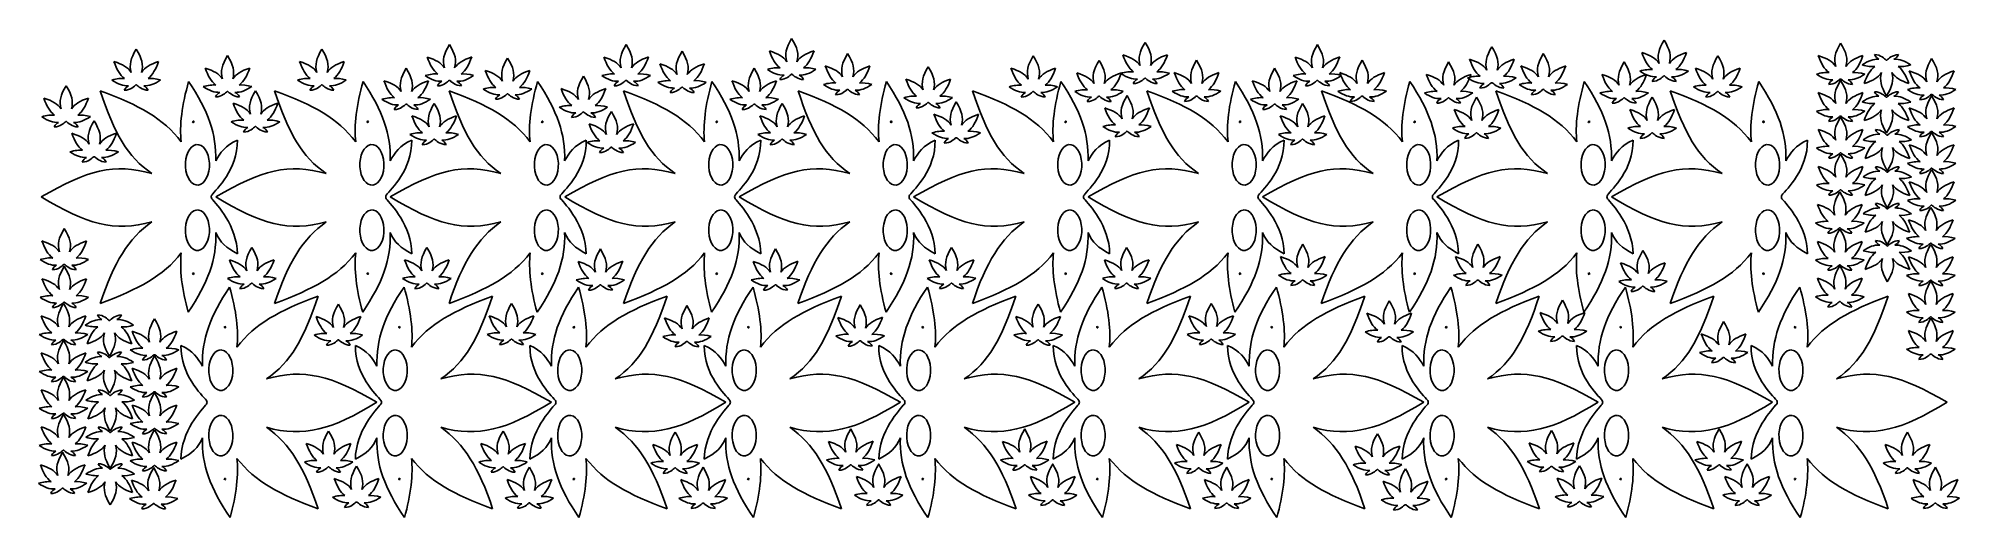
# Model space of a CAD drawing. Extents: x 21 to 5633, y 5 to 1405.
import ezdxf

# ---------------------------------------------------------------- set-up
doc = ezdxf.new("R2010")
doc.units = 0
doc.layers.add('mascara_plano_de_corte', color=7, linetype='CONTINUOUS')

msp = doc.modelspace()

# ---------------------------------------------------------------- linework, layer by layer
at = {"layer": 'mascara_plano_de_corte', "color": 7}
for points in [[(2221.651944, 1404.779841)], [(307.101992, 1373.611842)], [(573.624986, 1354.459842)], [(849.448979, 1373.611842)], [(1221.901969, 1386.677841)], [(1391.796965, 1347.470842)], [(1738.112957, 1386.677841)], [(1901.468952, 1367.076842)], [(2385.00794, 1360.541842)], [(2927.354927, 1354.006842)], [(3254.069919, 1393.213841)], [(3757.210906, 1386.677841)], [(4266.886893, 1380.142841)], [(4417.17589, 1360.541842)], [(4770.026881, 1399.748841)], [(4926.851877, 1354.006842)], [(5285.604868, 1390.849841)], [(1095.733973, 1317.494843)], [(1613.22696, 1294.392844)], [(2112.233947, 1317.494843)], [(2620.483934, 1322.115843)], [(3119.491922, 1340.595842)], [(3404.358915, 1340.939842)], [(3632.362909, 1317.494843)], [(3887.897903, 1340.939842)], [(4140.612896, 1335.974843)], [(4653.479884, 1335.974843)], [(5551.476861, 1346.052842)], [(102.339997, 1266.670844)], [(655.390984, 1251.775845)], [(3201.25792, 1237.912845)], [(5285.604868, 1282.541844)], [(5419.659865, 1236.970845)], [(5551.476861, 1237.744845)], [(1177.503971, 1214.810846)], [(1694.991958, 1191.709846)], [(2193.999945, 1214.810846)], [(2702.249932, 1219.431846)], [(3714.128907, 1214.810846)], [(4222.378894, 1233.291845)], [(4735.249882, 1233.291845)], [(184.104995, 1163.986847)], [(5285.604868, 1175.283847)], [(5419.659865, 1128.662848)], [(5551.476861, 1130.486848)], [(5285.604868, 1066.974849)], [(5422.069864, 1017.892851)], [(5551.476861, 1022.17785)], [(5283.194868, 956.201852)], [(29.827999, 941.877852)], [(539.425987, 941.877852)], [(1049.026974, 941.877852)], [(1558.628961, 941.877852)], [(2068.229948, 941.877852)], [(2577.831936, 941.877852)], [(3087.433923, 941.877852)], [(3597.03091, 941.877852)], [(4106.632897, 941.877852)], [(4616.233885, 941.877852)], [(5422.069864, 909.584853)], [(5549.065861, 911.404853)], [(96.968998, 849.361855)], [(5283.194868, 847.892855)], [(644.616984, 794.217856)], [(1156.136971, 794.217856)], [(1662.866958, 789.795856)], [(2174.386946, 789.795856)], [(2688.604933, 794.416856)], [(3200.12492, 794.416856)], [(3714.347907, 803.658856)], [(4225.862894, 803.658856)], [(5422.069864, 802.326856)], [(5549.065861, 803.095856)], [(96.968998, 739.072858)], [(4708.226882, 785.627856)], [(5283.194868, 740.634857)], [(5422.069864, 694.017859)], [(5549.065861, 695.838859)], [(94.659998, 630.48686)], [(897.522978, 628.77986)], [(1403.335965, 630.68186)], [(1915.772952, 624.36186)], [(2941.511926, 628.98286)], [(3447.327914, 630.88186)], [(3967.253901, 638.22086)], [(4473.065888, 640.12386)], [(360.530991, 585.689861)], [(4943.870876, 577.705862)], [(5549.065861, 587.529861)], [(94.659998, 522.177863)], [(228.714994, 476.611864)], [(360.530991, 477.381864)], [(94.659998, 414.920866)], [(228.714994, 368.302867)], [(360.530991, 370.123867)], [(1010.319975, 341.967867)], [(1519.921962, 341.967867)], [(2029.522949, 341.967867)], [(2539.124937, 341.967867)], [(3558.323911, 341.967867)], [(4067.925898, 341.967867)], [(4577.526886, 341.967867)], [(5087.128873, 341.967867)], [(5596.72986, 341.967867)], [(231.124994, 257.52987)], [(360.530991, 261.818869)], [(868.999978, 257.97887)], [(1378.616966, 257.97887)], [(1881.210953, 254.79187)], [(2394.08194, 264.033869)], [(2902.331927, 264.033869)], [(3410.581915, 254.79187)], [(3932.690902, 250.17087)], [(4440.940889, 259.41287)], [(4930.706877, 264.033869)], [(5480.542863, 254.79187)], [(92.249998, 195.842871)], [(231.124994, 149.220872)], [(358.120991, 151.045872)], [(950.765976, 155.291872)], [(1455.429964, 152.623872)], [(1962.979951, 152.107872)], [(3492.347913, 152.107872)], [(4014.4569, 147.486872)], [(4522.706887, 156.728872)], [(5562.308861, 152.107872)], [(231.124994, 41.963875)]]:
    msp.add_lwpolyline(points, close=True, dxfattribs=at)
for points in [[(2421.585939, 626.25986), (2421.585939, 626.25986), (2421.589939, 626.25986)], [(3048.726924, 341.967867), (3048.726924, 341.967867), (3048.722924, 341.967867)], [(94.659998, 306.615868), (94.659998, 306.615868), (94.659998, 306.611868)], [(2475.847938, 161.349872), (2475.847938, 161.349872), (2475.847938, 161.345872)], [(2984.097925, 161.349872), (2984.097925, 161.349872), (2984.097925, 161.345872)], [(5012.476875, 161.349872), (5012.476875, 161.349872), (5012.476875, 161.345872)]]:
    msp.add_lwpolyline(points, dxfattribs=at)
for points in [[(2221.651944, 1404.779841), (2205.249945, 1376.408842), (2200.733945, 1360.220842), (2207.265945, 1336.865843)], [(2237.007944, 1336.865843), (2243.437944, 1359.963842), (2238.491944, 1376.967842), (2221.651944, 1404.779841)], [(307.101992, 1373.611842), (290.698993, 1345.236842), (286.183993, 1329.049843), (292.714993, 1305.693843)], [(322.456992, 1305.693843), (328.886992, 1328.795843), (323.940992, 1345.795842), (307.101992, 1373.611842)], [(573.624986, 1354.459842), (557.222986, 1326.084843), (552.706986, 1309.896843), (559.237986, 1286.541844)], [(588.979985, 1286.541844), (595.409985, 1309.642843), (590.464985, 1326.642843), (573.624986, 1354.459842)], [(849.448979, 1373.611842), (833.046979, 1345.236842), (828.526979, 1329.049843), (835.062979, 1305.693843)], [(864.804978, 1305.693843), (871.233978, 1328.795843), (866.284978, 1345.795842), (849.448979, 1373.611842)], [(1207.51597, 1318.759843), (1197.40597, 1333.865843), (1182.69897, 1341.752842), (1156.761971, 1350.513842)], [(1156.761971, 1350.513842), (1165.655971, 1326.396843), (1173.589971, 1311.916843), (1188.03897, 1300.705843)], [(1221.901969, 1386.677841), (1205.49997, 1358.306842), (1200.98397, 1342.115842), (1207.51597, 1318.759843)], [(1237.261969, 1318.759843), (1243.687969, 1341.861842), (1238.741969, 1358.865842), (1221.901969, 1386.677841)], [(1287.292968, 1350.568842), (1261.964968, 1342.013842), (1247.347969, 1333.209843), (1237.261969, 1318.759843)], [(1256.351969, 1300.705843), (1270.589968, 1311.884843), (1278.468968, 1326.634843), (1287.292968, 1350.568842)], [(1391.796965, 1347.470842), (1375.394966, 1319.099843), (1370.874966, 1302.912843), (1377.409966, 1279.552844)], [(1407.151965, 1279.552844), (1413.581965, 1302.654843), (1408.632965, 1319.658843), (1391.796965, 1347.470842)], [(1723.726957, 1318.759843), (1713.616957, 1333.865843), (1698.909958, 1341.752842), (1672.972958, 1350.513842)], [(1672.972958, 1350.513842), (1681.866958, 1326.396843), (1689.800958, 1311.916843), (1704.245957, 1300.705843)], [(1738.112957, 1386.677841), (1721.710957, 1358.306842), (1717.194957, 1342.115842), (1723.726957, 1318.759843)], [(1753.468956, 1318.759843), (1759.897956, 1341.861842), (1754.952956, 1358.865842), (1738.112957, 1386.677841)], [(1803.503955, 1350.568842), (1778.175956, 1342.013842), (1763.558956, 1333.209843), (1753.468956, 1318.759843)], [(1772.562956, 1300.705843), (1786.800955, 1311.884843), (1794.675955, 1326.634843), (1803.503955, 1350.568842)], [(1901.468952, 1367.076842), (1885.065953, 1338.705843), (1880.550953, 1322.513843), (1887.085953, 1299.158844)], [(1916.827952, 1299.158844), (1923.257952, 1322.259843), (1918.308952, 1339.259843), (1901.468952, 1367.076842)], [(2207.265945, 1336.865843), (2197.151945, 1351.967842), (2182.448945, 1359.853842), (2156.507946, 1368.615842)], [(2156.507946, 1368.615842), (2165.405946, 1344.498842), (2173.339946, 1330.021843), (2187.784945, 1318.810843)], [(2287.042943, 1368.674842), (2261.714943, 1360.115842), (2247.097944, 1351.310842), (2237.007944, 1336.865843)], [(2256.101944, 1318.810843), (2270.335943, 1329.986843), (2278.214943, 1344.740842), (2287.042943, 1368.674842)], [(2385.00794, 1360.541842), (2368.604941, 1332.170843), (2364.089941, 1315.978843), (2370.620941, 1292.623844)], [(2400.36694, 1292.623844), (2406.79294, 1315.724843), (2401.84794, 1332.724843), (2385.00794, 1360.541842)], [(2927.354927, 1354.006842), (2910.952927, 1325.634843), (2906.437927, 1309.443843), (2912.968927, 1286.088844)], [(2942.714926, 1286.088844), (2949.140926, 1309.189843), (2944.194926, 1326.193843), (2927.354927, 1354.006842)], [(3239.683919, 1325.295843), (3229.573919, 1340.400842), (3214.86692, 1348.283842), (3188.92992, 1357.049842)], [(3188.92992, 1357.049842), (3197.82392, 1332.931843), (3205.75792, 1318.451843), (3220.206919, 1307.240843)], [(3254.069919, 1393.213841), (3237.667919, 1364.842842), (3233.151919, 1348.650842), (3239.683919, 1325.295843)], [(3269.429918, 1325.295843), (3275.854918, 1348.396842), (3270.909918, 1365.396842), (3254.069919, 1393.213841)], [(3319.460917, 1357.103842), (3294.132918, 1348.545842), (3279.515918, 1339.740843), (3269.429918, 1325.295843)], [(3288.519918, 1307.240843), (3302.757917, 1318.420843), (3310.636917, 1333.170843), (3319.460917, 1357.103842)], [(3742.827906, 1318.759843), (3732.714907, 1333.865843), (3718.007907, 1341.752842), (3692.069908, 1350.513842)], [(3692.069908, 1350.513842), (3700.964907, 1326.396843), (3708.897907, 1311.916843), (3723.347907, 1300.705843)], [(3757.210906, 1386.677841), (3740.808906, 1358.306842), (3736.292907, 1342.115842), (3742.827906, 1318.759843)], [(3772.569906, 1318.759843), (3778.999906, 1341.861842), (3774.050906, 1358.865842), (3757.210906, 1386.677841)], [(3822.604904, 1350.568842), (3797.272905, 1342.013842), (3782.655905, 1333.209843), (3772.569906, 1318.759843)], [(3791.659905, 1300.705843), (3805.897905, 1311.884843), (3813.776905, 1326.634843), (3822.604904, 1350.568842)], [(4266.886893, 1380.142841), (4250.483894, 1351.771842), (4245.968894, 1335.584843), (4252.499894, 1312.224843)], [(4282.245893, 1312.224843), (4288.671893, 1335.326843), (4283.726893, 1352.330842), (4266.886893, 1380.142841)], [(4417.17589, 1360.541842), (4400.77289, 1332.170843), (4396.25789, 1315.978843), (4402.78889, 1292.623844)], [(4432.534889, 1292.623844), (4438.960889, 1315.724843), (4434.015889, 1332.724843), (4417.17589, 1360.541842)], [(4755.644881, 1331.830843), (4745.530881, 1346.931842), (4730.823882, 1354.818842), (4704.886882, 1363.584842)], [(4704.886882, 1363.584842), (4713.780882, 1339.463843), (4721.714882, 1324.986843), (4736.163882, 1313.775843)], [(4770.026881, 1399.748841), (4753.624881, 1371.373842), (4749.108881, 1355.185842), (4755.644881, 1331.830843)], [(4785.38688, 1331.830843), (4791.81588, 1354.931842), (4786.86688, 1371.931842), (4770.026881, 1399.748841)], [(4835.421879, 1363.638842), (4810.09388, 1355.080842), (4795.47288, 1346.275842), (4785.38688, 1331.830843)], [(4804.47688, 1313.775843), (4818.71488, 1324.951843), (4826.593879, 1339.705843), (4835.421879, 1363.638842)], [(4926.851877, 1354.006842), (4910.448877, 1325.634843), (4905.933877, 1309.443843), (4912.464877, 1286.088844)], [(4942.210876, 1286.088844), (4948.636876, 1309.189843), (4943.690876, 1326.193843), (4926.851877, 1354.006842)], [(5271.218868, 1322.931843), (5261.104868, 1338.033843), (5246.401869, 1345.920842), (5220.460869, 1354.685842)], [(5220.460869, 1354.685842), (5229.358869, 1330.568843), (5237.292869, 1316.088843), (5251.737869, 1304.877843)], [(5285.604868, 1390.849841), (5269.202868, 1362.478842), (5264.687868, 1346.287842), (5271.218868, 1322.931843)], [(5300.960867, 1322.931843), (5307.390867, 1346.033842), (5302.440867, 1363.033842), (5285.604868, 1390.849841)], [(5350.995866, 1354.740842), (5325.667867, 1346.181842), (5311.050867, 1337.377843), (5300.960867, 1322.931843)], [(5320.050867, 1304.877843), (5334.288867, 1316.052843), (5342.167866, 1330.806843), (5350.995866, 1354.740842)], [(5384.808865, 1357.392842), (5403.194865, 1357.502842), (5414.745865, 1344.732842), (5418.558865, 1341.646842)], [(5397.421865, 1344.119842), (5392.733865, 1346.779842), (5388.026865, 1350.037842), (5384.808865, 1357.392842)], [(5420.745864, 1341.646842), (5424.167864, 1344.623842), (5437.397864, 1357.217842), (5454.644864, 1357.392842)], [(5454.644864, 1357.392842), (5450.812864, 1350.447842), (5447.726864, 1346.756842), (5441.526864, 1344.119842)], [(292.714993, 1305.693843), (282.604993, 1320.795843), (267.897993, 1328.681843), (241.956994, 1337.443843)], [(241.956994, 1337.443843), (250.854994, 1313.326843), (258.788994, 1298.849844), (273.233993, 1287.638844)], [(372.491991, 1337.502843), (347.163991, 1328.943843), (332.546992, 1320.138843), (322.456992, 1305.693843)], [(341.550991, 1287.638844), (355.784991, 1298.814844), (363.663991, 1313.568843), (372.491991, 1337.502843)], [(559.237986, 1286.541844), (549.128986, 1301.642843), (534.421987, 1309.529843), (508.483987, 1318.295843)], [(508.483987, 1318.295843), (517.378987, 1294.174844), (525.312987, 1279.697844), (539.757987, 1268.486844)], [(639.015984, 1318.349843), (613.687985, 1309.791843), (599.069985, 1300.986843), (588.979985, 1286.541844)], [(608.073985, 1268.486844), (622.312984, 1279.662844), (630.187984, 1294.416844), (639.015984, 1318.349843)], [(835.062979, 1305.693843), (824.948979, 1320.795843), (810.24598, 1328.681843), (784.30498, 1337.443843)], [(784.30498, 1337.443843), (793.20298, 1313.326843), (801.13698, 1298.849844), (815.58198, 1287.638844)], [(914.839977, 1337.502843), (889.511978, 1328.943843), (874.894978, 1320.138843), (864.804978, 1305.693843)], [(883.894978, 1287.638844), (898.132978, 1298.814844), (906.011977, 1313.568843), (914.839977, 1337.502843)], [(1095.733973, 1317.494843), (1079.331973, 1289.123844), (1074.815973, 1272.931844), (1081.351973, 1249.576845)], [(1111.093972, 1249.576845), (1117.522972, 1272.677844), (1112.573972, 1289.677844), (1095.733973, 1317.494843)], [(1188.03897, 1300.705843), (1178.604971, 1301.982843), (1165.097971, 1300.193843), (1151.116971, 1296.201844)], [(1151.116971, 1296.201844), (1168.800971, 1284.174844), (1183.69897, 1278.951844), (1199.66797, 1279.533844)], [(1243.772969, 1279.533844), (1259.940969, 1278.849844), (1274.886968, 1284.314844), (1292.710968, 1296.439844)], [(1292.710968, 1296.439844), (1279.007968, 1300.357843), (1265.632968, 1301.845843), (1256.351969, 1300.705843)], [(1377.409966, 1279.552844), (1367.296966, 1294.658844), (1352.589966, 1302.545843), (1326.651967, 1311.306843)], [(1326.651967, 1311.306843), (1335.550967, 1287.189844), (1343.479966, 1272.713844), (1357.929966, 1261.502844)], [(1457.187964, 1311.365843), (1431.858964, 1302.806843), (1417.241965, 1294.002844), (1407.151965, 1279.552844)], [(1426.241964, 1261.502844), (1440.479964, 1272.677844), (1448.358964, 1287.431844), (1457.187964, 1311.365843)], [(1613.22696, 1294.392844), (1596.82396, 1266.021844), (1592.30896, 1249.830845), (1598.83996, 1226.474845)], [(1628.581959, 1226.474845), (1635.011959, 1249.576845), (1630.065959, 1266.576844), (1613.22696, 1294.392844)], [(1704.245957, 1300.705843), (1694.815958, 1301.982843), (1681.308958, 1300.193843), (1667.327958, 1296.201844)], [(1667.327958, 1296.201844), (1685.011958, 1284.174844), (1699.905958, 1278.951844), (1715.878957, 1279.533844)], [(1759.983956, 1279.533844), (1776.151956, 1278.849844), (1791.093955, 1284.314844), (1808.921955, 1296.439844)], [(1808.921955, 1296.439844), (1795.218955, 1300.357843), (1781.843955, 1301.845843), (1772.562956, 1300.705843)], [(1887.085953, 1299.158844), (1876.972953, 1314.259843), (1862.265953, 1322.146843), (1836.327954, 1330.912843)], [(1836.327954, 1330.912843), (1845.222954, 1306.795843), (1853.155954, 1292.314844), (1867.604953, 1281.103844)], [(1966.862951, 1330.967843), (1941.534951, 1322.408843), (1926.913952, 1313.603843), (1916.827952, 1299.158844)], [(1935.917952, 1281.103844), (1950.155951, 1292.279844), (1958.034951, 1307.033843), (1966.862951, 1330.967843)], [(2112.233947, 1317.494843), (2095.831948, 1289.123844), (2091.315948, 1272.931844), (2097.847948, 1249.576845)], [(2127.589947, 1249.576845), (2134.019947, 1272.677844), (2129.073947, 1289.677844), (2112.233947, 1317.494843)], [(2187.784945, 1318.810843), (2178.354946, 1320.088843), (2164.843946, 1318.299843), (2150.866946, 1314.302843)], [(2150.866946, 1314.302843), (2168.546946, 1302.275843), (2183.444945, 1297.052844), (2199.413945, 1297.634844)], [(2186.800945, 1284.361844), (2205.187945, 1284.252844), (2216.737945, 1297.021844), (2220.550944, 1300.107843)], [(2199.413945, 1297.634844), (2194.726945, 1294.974844), (2190.019945, 1291.717844), (2186.800945, 1284.361844)], [(2220.550944, 1300.107843), (2221.175944, 1300.537843), (2222.159944, 1300.506843), (2222.737944, 1300.107843)], [(2222.737944, 1300.107843), (2226.159944, 1297.131844), (2239.390944, 1284.537844), (2256.636944, 1284.361844)], [(2243.519944, 1297.634844), (2259.690944, 1296.951844), (2274.632943, 1302.420843), (2292.460943, 1314.541843)], [(2256.636944, 1284.361844), (2252.804944, 1291.306844), (2249.722944, 1294.998844), (2243.519944, 1297.634844)], [(2292.460943, 1314.541843), (2278.753943, 1318.459843), (2265.382943, 1319.947843), (2256.101944, 1318.810843)], [(2370.620941, 1292.623844), (2360.511941, 1307.728843), (2345.804941, 1315.611843), (2319.866942, 1324.377843)], [(2319.866942, 1324.377843), (2328.761942, 1300.259843), (2336.694942, 1285.779844), (2351.144941, 1274.568844)], [(2450.401939, 1324.431843), (2425.069939, 1315.873843), (2410.45294, 1307.068843), (2400.36694, 1292.623844)], [(2419.45694, 1274.568844), (2433.694939, 1285.748844), (2441.573939, 1300.498843), (2450.401939, 1324.431843)], [(2620.483934, 1322.115843), (2604.081935, 1293.744844), (2599.565935, 1277.552844), (2606.097935, 1254.197845)], [(2635.839934, 1254.197845), (2642.269934, 1277.299844), (2637.323934, 1294.299844), (2620.483934, 1322.115843)], [(2912.968927, 1286.088844), (2902.858927, 1301.193843), (2888.151928, 1309.080843), (2862.214928, 1317.842843)], [(2862.214928, 1317.842843), (2871.108928, 1293.724844), (2879.042928, 1279.244844), (2893.487928, 1268.037844)], [(2992.745925, 1317.896843), (2967.417926, 1309.342843), (2952.800926, 1300.537843), (2942.714926, 1286.088844)], [(2961.804926, 1268.037844), (2976.042926, 1279.213844), (2983.917925, 1293.963844), (2992.745925, 1317.896843)], [(3105.104922, 1272.677844), (3094.995923, 1287.783844), (3080.288923, 1295.670844), (3054.351924, 1304.431843)], [(3054.351924, 1304.431843), (3063.245923, 1280.314844), (3071.179923, 1265.834844), (3085.624923, 1254.623845)], [(3119.491922, 1340.595842), (3103.089922, 1312.224843), (3098.573923, 1296.033844), (3105.104922, 1272.677844)], [(3134.851922, 1272.677844), (3141.276921, 1295.779844), (3136.331922, 1312.783843), (3119.491922, 1340.595842)], [(3184.88292, 1304.486843), (3159.554921, 1295.931844), (3144.937921, 1287.127844), (3134.851922, 1272.677844)], [(3153.940921, 1254.623845), (3168.179921, 1265.802844), (3176.054921, 1280.552844), (3184.88292, 1304.486843)], [(3220.206919, 1307.240843), (3210.77292, 1308.517843), (3197.26592, 1306.728843), (3183.28492, 1302.732843)], [(3183.28492, 1302.732843), (3200.96892, 1290.709844), (3215.86692, 1285.486844), (3231.835919, 1286.068844)], [(3275.940918, 1286.068844), (3292.108918, 1285.384844), (3307.054917, 1290.849844), (3324.878917, 1302.974843)], [(3324.878917, 1302.974843), (3311.175917, 1306.888843), (3297.800918, 1308.381843), (3288.519918, 1307.240843)], [(3389.972915, 1273.021844), (3379.862916, 1288.123844), (3365.155916, 1296.009844), (3339.218917, 1304.775843)], [(3339.218917, 1304.775843), (3348.112916, 1280.654844), (3356.046916, 1266.177844), (3370.495916, 1254.967845)], [(3404.358915, 1340.939842), (3387.956915, 1312.564843), (3383.440915, 1296.377844), (3389.972915, 1273.021844)], [(3419.718915, 1273.021844), (3426.144914, 1296.123844), (3421.198914, 1313.123843), (3404.358915, 1340.939842)], [(3469.749913, 1304.830843), (3444.421914, 1296.271844), (3429.804914, 1287.467844), (3419.718915, 1273.021844)], [(3438.808914, 1254.967845), (3453.046914, 1266.142844), (3460.925913, 1280.896844), (3469.749913, 1304.830843)], [(3632.362909, 1317.494843), (3615.96091, 1289.123844), (3611.44491, 1272.931844), (3617.97691, 1249.576845)], [(3647.718909, 1249.576845), (3654.147909, 1272.677844), (3649.202909, 1289.677844), (3632.362909, 1317.494843)], [(3723.347907, 1300.705843), (3713.913907, 1301.982843), (3700.405907, 1300.193843), (3686.425908, 1296.201844)], [(3686.425908, 1296.201844), (3704.108907, 1284.174844), (3719.007907, 1278.951844), (3734.976907, 1279.533844)], [(3779.081906, 1279.533844), (3795.249905, 1278.849844), (3810.194905, 1284.314844), (3828.019904, 1296.439844)], [(3828.019904, 1296.439844), (3814.315905, 1300.357843), (3800.940905, 1301.845843), (3791.659905, 1300.705843)], [(3873.511903, 1273.021844), (3863.401903, 1288.123844), (3848.694904, 1296.009844), (3822.757904, 1304.775843)], [(3822.757904, 1304.775843), (3831.651904, 1280.654844), (3839.585904, 1266.177844), (3854.030904, 1254.967845)], [(3887.897903, 1340.939842), (3871.495903, 1312.564843), (3866.979903, 1296.377844), (3873.511903, 1273.021844)], [(3903.253902, 1273.021844), (3909.683902, 1296.123844), (3904.737902, 1313.123843), (3887.897903, 1340.939842)], [(3953.288901, 1304.830843), (3927.960902, 1296.271844), (3913.343902, 1287.467844), (3903.253902, 1273.021844)], [(3922.347902, 1254.967845), (3936.585902, 1266.142844), (3944.460901, 1280.896844), (3953.288901, 1304.830843)], [(4126.226897, 1268.056844), (4116.112897, 1283.162844), (4101.409897, 1291.049844), (4075.468898, 1299.810844)], [(4075.468898, 1299.810844), (4084.366898, 1275.693844), (4092.300898, 1261.217844), (4106.745897, 1250.006845)], [(4140.612896, 1335.974843), (4124.210897, 1307.603843), (4119.690897, 1291.416844), (4126.226897, 1268.056844)], [(4155.968896, 1268.056844), (4162.397896, 1291.158844), (4157.448896, 1308.162843), (4140.612896, 1335.974843)], [(4206.003895, 1299.865844), (4180.675895, 1291.310844), (4166.058896, 1282.506844), (4155.968896, 1268.056844)], [(4175.058896, 1250.006845), (4189.296895, 1261.181844), (4197.175895, 1275.935844), (4206.003895, 1299.865844)], [(4233.022894, 1294.174844), (4223.589894, 1295.447844), (4210.081895, 1293.662844), (4196.101895, 1289.666844)], [(4252.499894, 1312.224843), (4242.390894, 1327.330843), (4227.683894, 1335.217843), (4201.745895, 1343.978842)], [(4201.745895, 1343.978842), (4210.640895, 1319.861843), (4218.573895, 1305.384843), (4233.022894, 1294.174844)], [(4332.280892, 1344.033842), (4306.948892, 1335.478843), (4292.331893, 1326.674843), (4282.245893, 1312.224843)], [(4301.335892, 1294.174844), (4315.573892, 1305.349843), (4323.452892, 1320.103843), (4332.280892, 1344.033842)], [(4337.694892, 1289.904844), (4323.991892, 1293.822844), (4310.616892, 1295.310844), (4301.335892, 1294.174844)], [(4402.78889, 1292.623844), (4392.67989, 1307.728843), (4377.972891, 1315.611843), (4352.034891, 1324.377843)], [(4352.034891, 1324.377843), (4360.929891, 1300.259843), (4368.862891, 1285.779844), (4383.31289, 1274.568844)], [(4482.569888, 1324.431843), (4457.237889, 1315.873843), (4442.620889, 1307.068843), (4432.534889, 1292.623844)], [(4451.624889, 1274.568844), (4465.862888, 1285.748844), (4473.741888, 1300.498843), (4482.569888, 1324.431843)], [(4639.097884, 1268.056844), (4628.983884, 1283.162844), (4614.276885, 1291.049844), (4588.339885, 1299.810844)], [(4588.339885, 1299.810844), (4597.233885, 1275.693844), (4605.167885, 1261.217844), (4619.616885, 1250.006845)], [(4653.479884, 1335.974843), (4637.077884, 1307.603843), (4632.562884, 1291.416844), (4639.097884, 1268.056844)], [(4668.839883, 1268.056844), (4675.269883, 1291.158844), (4670.319883, 1308.162843), (4653.479884, 1335.974843)], [(4718.874882, 1299.865844), (4693.546883, 1291.310844), (4678.925883, 1282.506844), (4668.839883, 1268.056844)], [(4687.929883, 1250.006845), (4702.167882, 1261.181844), (4710.046882, 1275.935844), (4718.874882, 1299.865844)], [(4736.163882, 1313.775843), (4726.729882, 1315.052843), (4713.222882, 1313.263843), (4699.241883, 1309.267843)], [(4699.241883, 1309.267843), (4716.925882, 1297.240844), (4731.823882, 1292.021844), (4747.792881, 1292.599844)], [(4735.179882, 1279.326844), (4753.562881, 1279.217844), (4765.116881, 1291.986844), (4768.929881, 1295.072844)], [(4747.792881, 1292.599844), (4743.104881, 1289.943844), (4738.397882, 1286.681844), (4735.179882, 1279.326844)], [(4768.929881, 1295.072844), (4769.554881, 1295.502844), (4770.538881, 1295.474844), (4771.116881, 1295.072844)], [(4771.116881, 1295.072844), (4774.538881, 1292.095844), (4787.76588, 1279.502844), (4805.01588, 1279.326844)], [(4791.89788, 1292.599844), (4808.06588, 1291.916844), (4823.011879, 1297.384844), (4840.835879, 1309.509843)], [(4805.01588, 1279.326844), (4801.18388, 1286.275844), (4798.09788, 1289.963844), (4791.89788, 1292.599844)], [(4840.835879, 1309.509843), (4827.132879, 1313.424843), (4813.76188, 1314.916843), (4804.47688, 1313.775843)], [(4912.464877, 1286.088844), (4902.354877, 1301.193843), (4887.647878, 1309.080843), (4861.710878, 1317.842843)], [(4861.710878, 1317.842843), (4870.604878, 1293.724844), (4878.538878, 1279.244844), (4892.987878, 1268.037844)], [(4992.245875, 1317.896843), (4966.913876, 1309.342843), (4952.296876, 1300.537843), (4942.210876, 1286.088844)], [(4961.300876, 1268.037844), (4975.538876, 1279.213844), (4983.417875, 1293.963844), (4992.245875, 1317.896843)], [(5251.737869, 1304.877843), (5242.304869, 1306.154843), (5228.796869, 1304.365843), (5214.81987, 1300.369843)], [(5214.81987, 1300.369843), (5232.499869, 1288.342844), (5247.397869, 1283.123844), (5263.366868, 1283.705844)], [(5307.472867, 1283.705844), (5323.644867, 1283.021844), (5338.585867, 1288.486844), (5356.413866, 1300.611843)], [(5356.413866, 1300.611843), (5342.706866, 1304.525843), (5329.335867, 1306.017843), (5320.050867, 1304.877843)], [(5348.874866, 1327.451843), (5366.554866, 1339.478843), (5381.452865, 1344.701842), (5397.421865, 1344.119842)], [(5385.792865, 1322.943843), (5376.358866, 1321.666843), (5362.851866, 1323.455843), (5348.874866, 1327.451843)], [(5354.515866, 1273.134844), (5363.413866, 1297.256844), (5371.347866, 1311.732843), (5385.792865, 1322.943843)], [(5405.272865, 1304.888843), (5395.159865, 1289.787844), (5380.456865, 1281.900844), (5354.515866, 1273.134844)], [(5419.659865, 1236.970845), (5403.257865, 1265.345844), (5398.741865, 1281.533844), (5405.272865, 1304.888843)], [(5418.558865, 1341.646842), (5419.183865, 1341.217842), (5420.167864, 1341.244842), (5420.745864, 1341.646842)], [(5435.015864, 1304.888843), (5441.444864, 1281.787844), (5436.499864, 1264.787844), (5419.659865, 1236.970845)], [(5485.050863, 1273.080844), (5459.722864, 1281.638844), (5445.104864, 1290.443844), (5435.015864, 1304.888843)], [(5441.526864, 1344.119842), (5457.698864, 1344.802842), (5472.640863, 1339.334843), (5490.468863, 1327.209843)], [(5490.468863, 1327.209843), (5476.761863, 1323.295843), (5463.390863, 1321.806843), (5454.104864, 1322.943843)], [(5454.104864, 1322.943843), (5468.343863, 1311.767843), (5476.222863, 1297.013844), (5485.050863, 1273.080844)], [(5537.089862, 1278.134844), (5526.979862, 1293.236844), (5512.272862, 1301.123843), (5486.331863, 1309.888843)], [(5486.331863, 1309.888843), (5495.229863, 1285.771844), (5503.163862, 1271.291844), (5517.608862, 1260.080844)], [(5551.476861, 1346.052842), (5535.073862, 1317.681843), (5530.558862, 1301.490843), (5537.089862, 1278.134844)], [(5566.831861, 1278.134844), (5573.261861, 1301.236843), (5568.315861, 1318.236843), (5551.476861, 1346.052842)], [(5616.86686, 1309.943843), (5591.53886, 1301.384843), (5576.921861, 1292.580844), (5566.831861, 1278.134844)], [(5585.92586, 1260.080844), (5600.15986, 1271.256844), (5608.03886, 1286.009844), (5616.86686, 1309.943843)], [(102.339997, 1266.670844), (85.937998, 1238.299845), (81.421998, 1222.107845), (87.952998, 1198.752846)], [(117.694997, 1198.752846), (124.124997, 1221.853845), (119.179997, 1238.853845), (102.339997, 1266.670844)], [(352.839991, 1010.299851), (281.003993, 1058.38485), (243.499994, 1128.330848), (201.819995, 1251.693845)], [(201.819995, 1251.693845), (316.526992, 1209.381846), (385.38699, 1171.650847), (438.702989, 1102.943848)], [(273.233993, 1287.638844), (263.804993, 1288.916844), (250.296994, 1287.127844), (236.315994, 1283.131844)], [(236.315994, 1283.131844), (253.995994, 1271.103844), (268.894993, 1265.881844), (284.862993, 1266.463844)], [(272.249993, 1253.189845), (290.636993, 1253.080845), (302.187992, 1265.849844), (305.999992, 1268.935844)], [(284.862993, 1266.463844), (280.179993, 1263.802844), (275.468993, 1260.545844), (272.249993, 1253.189845)], [(305.999992, 1268.935844), (306.624992, 1269.365844), (307.608992, 1269.338844), (308.190992, 1268.935844)], [(308.190992, 1268.935844), (311.608992, 1265.959844), (324.839992, 1253.365845), (342.089991, 1253.189845)], [(328.968992, 1266.463844), (345.140991, 1265.779844), (360.081991, 1271.248844), (377.909991, 1283.373844)], [(342.089991, 1253.189845), (338.253992, 1260.134844), (335.171992, 1263.826844), (328.968992, 1266.463844)], [(377.909991, 1283.373844), (364.206991, 1287.287844), (350.831991, 1288.775844), (341.550991, 1287.638844)], [(438.702989, 1102.943848), (432.632989, 1147.802847), (441.140989, 1212.045846), (460.136988, 1278.529844)], [(460.136988, 1278.529844), (517.335987, 1194.435846), (542.171986, 1123.584848), (539.405987, 1047.63185)], [(539.757987, 1268.486844), (530.327987, 1269.763844), (516.819987, 1267.974844), (502.839987, 1263.978844)], [(502.839987, 1263.978844), (520.522987, 1251.951845), (535.417987, 1246.732845), (551.390986, 1247.310845)], [(538.772987, 1234.037845), (557.159986, 1233.927845), (568.710986, 1246.697845), (572.522986, 1249.783845)], [(551.390986, 1247.310845), (546.702986, 1244.654845), (541.991986, 1241.392845), (538.772987, 1234.037845)], [(572.522986, 1249.783845), (573.147986, 1250.213845), (574.136986, 1250.185845), (574.714986, 1249.783845)], [(574.714986, 1249.783845), (578.132986, 1246.806845), (591.362985, 1234.213845), (608.612985, 1234.037845)], [(595.495985, 1247.310845), (611.663985, 1246.627845), (626.604984, 1252.095845), (644.433984, 1264.220844)], [(608.612985, 1234.037845), (604.776985, 1240.986845), (601.694985, 1244.674845), (595.495985, 1247.310845)], [(644.433984, 1264.220844), (630.729984, 1268.134844), (617.354985, 1269.627844), (608.073985, 1268.486844)], [(655.390984, 1251.775845), (638.987984, 1223.400845), (634.472984, 1207.213846), (641.003984, 1183.857846)], [(670.749983, 1183.857846), (677.175983, 1206.959846), (672.229983, 1223.959845), (655.390984, 1251.775845)], [(862.440978, 1010.299851), (790.60498, 1058.38585), (753.101981, 1128.330848), (711.421982, 1251.693845)], [(711.421982, 1251.693845), (826.124979, 1209.381846), (894.987978, 1171.650847), (948.304976, 1102.943848)], [(815.58198, 1287.638844), (806.14798, 1288.916844), (792.64098, 1287.127844), (778.663981, 1283.131844)], [(778.663981, 1283.131844), (796.34398, 1271.103844), (811.24198, 1265.881844), (827.210979, 1266.463844)], [(814.59798, 1253.189845), (832.983979, 1253.080845), (844.534979, 1265.849844), (848.347979, 1268.935844)], [(827.210979, 1266.463844), (822.522979, 1263.802844), (817.81598, 1260.545844), (814.59798, 1253.189845)], [(848.347979, 1268.935844), (848.972979, 1269.365844), (849.956979, 1269.338844), (850.534979, 1268.935844)], [(850.534979, 1268.935844), (853.956979, 1265.959844), (867.187978, 1253.365845), (884.433978, 1253.189845)], [(871.315978, 1266.463844), (887.487978, 1265.779844), (902.429977, 1271.248844), (920.257977, 1283.373844)], [(884.433978, 1253.189845), (880.601978, 1260.134844), (877.515978, 1263.826844), (871.315978, 1266.463844)], [(920.257977, 1283.373844), (906.550977, 1287.287844), (893.179978, 1288.775844), (883.894978, 1287.638844)], [(948.304976, 1102.943848), (942.229976, 1147.802847), (950.737976, 1212.045846), (969.737976, 1278.529844)], [(969.737976, 1278.529844), (1026.937974, 1194.435846), (1051.772974, 1123.584848), (1049.003974, 1047.63185)], [(1081.351973, 1249.576845), (1071.237973, 1264.681844), (1056.530974, 1272.568844), (1030.593974, 1281.330844)], [(1030.593974, 1281.330844), (1039.487974, 1257.213845), (1047.421974, 1242.732845), (1061.870973, 1231.521845)], [(1161.128971, 1281.384844), (1135.796972, 1272.826844), (1121.179972, 1264.021844), (1111.093972, 1249.576845)], [(1130.183972, 1231.521845), (1144.421971, 1242.701845), (1152.300971, 1257.451845), (1161.128971, 1281.384844)], [(1187.05097, 1266.259844), (1205.43797, 1266.146844), (1216.98797, 1278.920844), (1220.804969, 1282.002844)], [(1199.66797, 1279.533844), (1194.97997, 1276.873844), (1190.26997, 1273.615844), (1187.05097, 1266.259844)], [(1220.804969, 1282.002844), (1221.429969, 1282.431844), (1222.413969, 1282.404844), (1222.991969, 1282.002844)], [(1372.042966, 1010.299851), (1300.206967, 1058.38585), (1262.702968, 1128.330848), (1221.022969, 1251.693845)], [(1221.022969, 1251.693845), (1335.726967, 1209.381846), (1404.585965, 1171.650847), (1457.905964, 1102.943848)], [(1222.991969, 1282.002844), (1226.409969, 1279.029844), (1239.640969, 1266.431844), (1256.890969, 1266.259844)], [(1256.890969, 1266.259844), (1253.058969, 1273.205844), (1249.972969, 1276.892844), (1243.772969, 1279.533844)], [(1357.929966, 1261.502844), (1348.495966, 1262.779844), (1334.987967, 1260.990844), (1321.007967, 1256.994845)], [(1321.007967, 1256.994845), (1338.690967, 1244.967845), (1353.589966, 1239.744845), (1369.558966, 1240.326845)], [(1356.944966, 1227.052845), (1375.327966, 1226.943845), (1386.882965, 1239.713845), (1390.694965, 1242.799845)], [(1369.558966, 1240.326845), (1364.870966, 1237.666845), (1360.163966, 1234.408845), (1356.944966, 1227.052845)], [(1390.694965, 1242.799845), (1391.319965, 1243.228845), (1392.304965, 1243.197845), (1392.882965, 1242.799845)], [(1392.882965, 1242.799845), (1396.304965, 1239.822845), (1409.534965, 1227.228845), (1426.780964, 1227.052845)], [(1413.663965, 1240.326845), (1429.831964, 1239.642845), (1444.776964, 1245.111845), (1462.601963, 1257.232845)], [(1426.780964, 1227.052845), (1422.948964, 1233.998845), (1419.862965, 1237.689845), (1413.663965, 1240.326845)], [(1462.601963, 1257.232845), (1448.897964, 1261.150844), (1435.526964, 1262.638844), (1426.241964, 1261.502844)], [(1457.905964, 1102.943848), (1451.831964, 1147.802847), (1460.339963, 1212.045846), (1479.339963, 1278.529844)], [(1479.339963, 1278.529844), (1536.538962, 1194.435846), (1561.374961, 1123.584848), (1558.604961, 1047.63185)], [(1598.83996, 1226.474845), (1588.72996, 1241.580845), (1574.022961, 1249.463845), (1548.081961, 1258.228845)], [(1548.081961, 1258.228845), (1556.979961, 1234.111845), (1564.913961, 1219.631846), (1579.358961, 1208.420846)], [(1678.616958, 1258.283845), (1653.288959, 1249.724845), (1638.671959, 1240.920845), (1628.581959, 1226.474845)], [(1647.675959, 1208.420846), (1661.909958, 1219.595846), (1669.788958, 1234.349845), (1678.616958, 1258.283845)], [(1703.261957, 1266.259844), (1721.647957, 1266.146844), (1733.198957, 1278.920844), (1737.011957, 1282.002844)], [(1715.878957, 1279.533844), (1711.190957, 1276.873844), (1706.479957, 1273.615844), (1703.261957, 1266.259844)], [(1881.644953, 1010.299851), (1809.808955, 1058.38585), (1772.304956, 1128.330848), (1730.624957, 1251.693845)], [(1730.624957, 1251.693845), (1845.327954, 1209.381846), (1914.187952, 1171.650847), (1967.503951, 1102.943848)], [(1737.011957, 1282.002844), (1737.636957, 1282.431844), (1738.624957, 1282.404844), (1739.202957, 1282.002844)], [(1739.202957, 1282.002844), (1742.620956, 1279.029844), (1755.851956, 1266.431844), (1773.101956, 1266.259844)], [(1773.101956, 1266.259844), (1769.265956, 1273.205844), (1766.183956, 1276.892844), (1759.983956, 1279.533844)], [(1867.604953, 1281.103844), (1858.171954, 1282.381844), (1844.663954, 1280.592844), (1830.683954, 1276.595844)], [(1830.683954, 1276.595844), (1848.366954, 1264.568844), (1863.265953, 1259.349845), (1879.233953, 1259.931845)], [(1866.620953, 1246.658845), (1885.003953, 1246.545845), (1896.558953, 1259.314845), (1900.370952, 1262.400844)], [(1879.233953, 1259.931845), (1874.546953, 1257.271845), (1869.839953, 1254.009845), (1866.620953, 1246.658845)], [(1900.370952, 1262.400844), (1900.995952, 1262.830844), (1901.979952, 1262.802844), (1902.558952, 1262.400844)], [(1902.558952, 1262.400844), (1905.979952, 1259.424845), (1919.206952, 1246.830845), (1936.456952, 1246.658845)], [(1923.339952, 1259.931845), (1939.507952, 1259.248845), (1954.452951, 1264.713844), (1972.276951, 1276.838844)], [(1936.456952, 1246.658845), (1932.624952, 1253.603845), (1929.538952, 1257.291845), (1923.339952, 1259.931845)], [(1972.276951, 1276.838844), (1958.573951, 1280.752844), (1945.202951, 1282.244844), (1935.917952, 1281.103844)], [(1967.503951, 1102.943848), (1961.433951, 1147.802847), (1969.940951, 1212.045846), (1988.93795, 1278.529844)], [(1988.93795, 1278.529844), (2046.136949, 1194.435846), (2070.976948, 1123.584848), (2068.206948, 1047.63185)], [(2097.847948, 1249.576845), (2087.737948, 1264.681844), (2073.030948, 1272.568844), (2047.093949, 1281.330844)], [(2047.093949, 1281.330844), (2055.987949, 1257.213845), (2063.921948, 1242.732845), (2078.366948, 1231.521845)], [(2177.624946, 1281.384844), (2152.296946, 1272.826844), (2137.679947, 1264.021844), (2127.589947, 1249.576845)], [(2146.683946, 1231.521845), (2160.921946, 1242.701845), (2168.796946, 1257.451845), (2177.624946, 1281.384844)], [(2391.24194, 1010.299851), (2319.409942, 1058.38585), (2281.901943, 1128.330848), (2240.226944, 1251.693845)], [(2240.226944, 1251.693845), (2354.929941, 1209.381846), (2423.788939, 1171.650847), (2477.104938, 1102.943848)], [(2351.144941, 1274.568844), (2341.710941, 1275.845844), (2328.202942, 1274.056844), (2314.222942, 1270.064844)], [(2314.222942, 1270.064844), (2331.905942, 1258.037845), (2346.804941, 1252.814845), (2362.772941, 1253.396845)], [(2350.155941, 1240.123845), (2368.542941, 1240.009845), (2380.09394, 1252.783845), (2383.90994, 1255.865845)], [(2362.772941, 1253.396845), (2358.085941, 1250.736845), (2353.378941, 1247.478845), (2350.155941, 1240.123845)], [(2383.90994, 1255.865845), (2384.53494, 1256.295845), (2385.51994, 1256.267845), (2386.09794, 1255.865845)], [(2386.09794, 1255.865845), (2389.51994, 1252.888845), (2402.74594, 1240.295845), (2419.99594, 1240.123845)], [(2406.87894, 1253.396845), (2423.046939, 1252.713845), (2437.991939, 1258.177845), (2455.815939, 1270.302844)], [(2419.99594, 1240.123845), (2416.16394, 1247.068845), (2413.07794, 1250.756845), (2406.87894, 1253.396845)], [(2455.815939, 1270.302844), (2442.112939, 1274.217844), (2428.737939, 1275.709844), (2419.45694, 1274.568844)], [(2477.104938, 1102.943848), (2471.034938, 1147.802847), (2479.542938, 1212.045846), (2498.538938, 1278.529844)], [(2498.538938, 1278.529844), (2555.737936, 1194.435846), (2580.573935, 1123.584848), (2577.808936, 1047.63185)], [(2586.616935, 1236.142845), (2577.187936, 1237.420845), (2563.679936, 1235.631845), (2549.698936, 1231.634845)], [(2606.097935, 1254.197845), (2595.987935, 1269.302844), (2581.280935, 1277.185844), (2555.343936, 1285.951844)], [(2555.343936, 1285.951844), (2564.237936, 1261.834844), (2572.171936, 1247.353845), (2586.616935, 1236.142845)], [(2685.874933, 1286.006844), (2660.546933, 1277.447844), (2645.929934, 1268.642844), (2635.839934, 1254.197845)], [(2654.933934, 1236.142845), (2669.167933, 1247.318845), (2677.046933, 1262.072844), (2685.874933, 1286.006844)], [(2691.292933, 1231.877845), (2677.589933, 1235.791845), (2664.214933, 1237.283845), (2654.933934, 1236.142845)], [(2900.843927, 1010.299851), (2829.011929, 1058.38585), (2791.50393, 1128.330848), (2749.827931, 1251.693845)], [(2749.827931, 1251.693845), (2864.530928, 1209.381846), (2933.390927, 1171.650847), (2986.706925, 1102.943848)], [(2893.487928, 1268.037844), (2884.058928, 1269.310844), (2870.550928, 1267.521844), (2856.569929, 1263.529844)], [(2856.569929, 1263.529844), (2874.253928, 1251.502845), (2889.151928, 1246.279845), (2905.120927, 1246.861845)], [(2892.503928, 1233.588845), (2910.890927, 1233.478845), (2922.440927, 1246.248845), (2926.257927, 1249.330845)], [(2905.120927, 1246.861845), (2900.433927, 1244.201845), (2895.722928, 1240.943845), (2892.503928, 1233.588845)], [(2926.257927, 1249.330845), (2926.878927, 1249.763845), (2927.866927, 1249.732845), (2928.444927, 1249.330845)], [(2928.444927, 1249.330845), (2931.862927, 1246.357845), (2945.093926, 1233.763845), (2962.343926, 1233.588845)], [(2949.226926, 1246.861845), (2965.394926, 1246.177845), (2980.339925, 1251.642845), (2998.163925, 1263.767844)], [(2962.343926, 1233.588845), (2958.507926, 1240.533845), (2955.425926, 1244.220845), (2949.226926, 1246.861845)], [(2998.163925, 1263.767844), (2984.460925, 1267.685844), (2971.085926, 1269.174844), (2961.804926, 1268.037844)], [(2986.706925, 1102.943848), (2980.636925, 1147.802847), (2989.144925, 1212.045846), (3008.140925, 1278.529844)], [(3008.140925, 1278.529844), (3065.339923, 1194.435846), (3090.175923, 1123.584848), (3087.409923, 1047.63185)], [(3085.624923, 1254.623845), (3076.194923, 1255.900845), (3062.687923, 1254.111845), (3048.706924, 1250.119845)], [(3048.706924, 1250.119845), (3066.390923, 1238.092845), (3081.284923, 1232.869845), (3097.257923, 1233.451845)], [(3084.640923, 1220.177845), (3103.026922, 1220.068845), (3114.577922, 1232.838845), (3118.394922, 1235.920845)], [(3118.394922, 1235.920845), (3119.015922, 1236.353845), (3120.003922, 1236.322845), (3120.581922, 1235.920845)], [(3120.581922, 1235.920845), (3123.999922, 1232.947845), (3137.229922, 1220.353845), (3154.479921, 1220.177845)], [(3141.362921, 1233.451845), (3157.530921, 1232.767845), (3172.476921, 1238.232845), (3190.30092, 1250.357845)], [(3190.30092, 1250.357845), (3176.597921, 1254.275845), (3163.222921, 1255.763845), (3153.940921, 1254.623845)], [(3201.25792, 1237.912845), (3184.85492, 1209.541846), (3180.33992, 1193.349846), (3186.87492, 1169.994847)], [(3216.61692, 1169.994847), (3223.046919, 1193.095846), (3218.09792, 1210.099846), (3201.25792, 1237.912845)], [(3219.21892, 1272.795844), (3237.604919, 1272.681844), (3249.155919, 1285.455844), (3252.972919, 1288.537844)], [(3231.835919, 1286.068844), (3227.147919, 1283.408844), (3222.437919, 1280.146844), (3219.21892, 1272.795844)], [(3252.972919, 1288.537844), (3253.597919, 1288.967844), (3254.581919, 1288.939844), (3255.159919, 1288.537844)], [(3255.159919, 1288.537844), (3258.577919, 1285.560844), (3271.808918, 1272.967844), (3289.058918, 1272.795844)], [(3410.444915, 1010.299851), (3338.608917, 1058.38585), (3301.104917, 1128.330848), (3259.425919, 1251.693845)], [(3259.425919, 1251.693845), (3374.132916, 1209.381846), (3442.991914, 1171.650847), (3496.308913, 1102.943848)], [(3289.058918, 1272.795844), (3285.226918, 1279.740844), (3282.140918, 1283.427844), (3275.940918, 1286.068844)], [(3370.495916, 1254.967845), (3361.062916, 1256.244845), (3347.554916, 1254.455845), (3333.573917, 1250.459845)], [(3333.573917, 1250.459845), (3351.257916, 1238.431845), (3366.155916, 1233.209845), (3382.124915, 1233.791845)], [(3369.507916, 1220.517845), (3387.894915, 1220.408845), (3399.444915, 1233.177845), (3403.261915, 1236.263845)], [(3403.261915, 1236.263845), (3403.886915, 1236.693845), (3404.870915, 1236.666845), (3405.448915, 1236.263845)], [(3405.448915, 1236.263845), (3408.866915, 1233.287845), (3422.097914, 1220.693845), (3439.347914, 1220.517845)], [(3426.229914, 1233.791845), (3442.397914, 1233.107845), (3457.343914, 1238.576845), (3475.167913, 1250.701845)], [(3475.167913, 1250.701845), (3461.464913, 1254.615845), (3448.089914, 1256.107845), (3438.808914, 1254.967845)], [(3496.308913, 1102.943848), (3490.237913, 1147.802847), (3498.741913, 1212.045846), (3517.741912, 1278.529844)], [(3517.741912, 1278.529844), (3574.940911, 1194.435846), (3599.77691, 1123.584848), (3597.01191, 1047.63185)], [(3617.97691, 1249.576845), (3607.86291, 1264.681844), (3593.15991, 1272.568844), (3567.218911, 1281.330844)], [(3567.218911, 1281.330844), (3576.116911, 1257.213845), (3584.05091, 1242.732845), (3598.49591, 1231.521845)], [(3697.753908, 1281.384844), (3672.425908, 1272.826844), (3657.808909, 1264.021844), (3647.718909, 1249.576845)], [(3666.812908, 1231.521845), (3681.046908, 1242.701845), (3688.925908, 1257.451845), (3697.753908, 1281.384844)], [(3722.362907, 1266.259844), (3740.745906, 1266.146844), (3752.300906, 1278.920844), (3756.112906, 1282.002844)], [(3734.976907, 1279.533844), (3730.288907, 1276.873844), (3725.581907, 1273.615844), (3722.362907, 1266.259844)], [(3756.112906, 1282.002844), (3756.737906, 1282.431844), (3757.722906, 1282.404844), (3758.300906, 1282.002844)], [(3758.300906, 1282.002844), (3761.722906, 1279.029844), (3774.948906, 1266.431844), (3792.198905, 1266.259844)], [(3920.046902, 1010.299851), (3848.210904, 1058.38585), (3810.706905, 1128.330848), (3769.026906, 1251.693845)], [(3769.026906, 1251.693845), (3883.729903, 1209.381846), (3952.593901, 1171.650847), (4005.9099, 1102.943848)], [(3792.198905, 1266.259844), (3788.366905, 1273.205844), (3785.280905, 1276.892844), (3779.081906, 1279.533844)], [(3854.030904, 1254.967845), (3844.601904, 1256.244845), (3831.093904, 1254.455845), (3817.112905, 1250.459845)], [(3817.112905, 1250.459845), (3834.796904, 1238.431845), (3849.690904, 1233.209845), (3865.663903, 1233.791845)], [(3853.046904, 1220.517845), (3871.433903, 1220.408845), (3882.983903, 1233.177845), (3886.796903, 1236.263845)], [(3886.796903, 1236.263845), (3887.421903, 1236.693845), (3888.409903, 1236.666845), (3888.987903, 1236.263845)], [(3888.987903, 1236.263845), (3892.405903, 1233.287845), (3905.636902, 1220.693845), (3922.886902, 1220.517845)], [(3909.769902, 1233.791845), (3925.937902, 1233.107845), (3940.878901, 1238.576845), (3958.706901, 1250.701845)], [(3958.706901, 1250.701845), (3945.003901, 1254.615845), (3931.628902, 1256.107845), (3922.347902, 1254.967845)], [(4005.9099, 1102.943848), (3999.8359, 1147.802847), (4008.3439, 1212.045846), (4027.343899, 1278.529844)], [(4027.343899, 1278.529844), (4084.542898, 1194.435846), (4109.378897, 1123.584848), (4106.608897, 1047.63185)], [(4106.745897, 1250.006845), (4097.312898, 1251.279845), (4083.804898, 1249.494845), (4069.827898, 1245.498845)], [(4069.827898, 1245.498845), (4087.507898, 1233.470845), (4102.405897, 1228.248845), (4118.374897, 1228.830845)], [(4162.479896, 1228.830845), (4178.651896, 1228.146845), (4193.593895, 1233.611845), (4211.417895, 1245.736845)], [(4211.417895, 1245.736845), (4197.714895, 1249.654845), (4184.343895, 1251.142845), (4175.058896, 1250.006845)], [(4196.101895, 1289.666844), (4213.784895, 1277.638844), (4228.683894, 1272.416844), (4244.651894, 1272.998844)], [(4232.034894, 1259.724845), (4250.421894, 1259.615845), (4261.972893, 1272.384844), (4265.788893, 1275.467844)], [(4244.651894, 1272.998844), (4239.964894, 1270.338844), (4235.257894, 1267.080844), (4232.034894, 1259.724845)], [(4265.788893, 1275.467844), (4266.413893, 1275.900844), (4267.397893, 1275.869844), (4267.976893, 1275.467844)], [(4267.976893, 1275.467844), (4271.397893, 1272.494844), (4284.624893, 1259.900845), (4301.874892, 1259.724845)], [(4429.647889, 1010.299851), (4357.812891, 1058.38585), (4320.308892, 1128.330848), (4278.628893, 1251.693845)], [(4278.628893, 1251.693845), (4393.33189, 1209.381846), (4462.190888, 1171.650847), (4515.511887, 1102.943848)], [(4288.757893, 1272.998844), (4304.925892, 1272.314844), (4319.870892, 1277.779844), (4337.694892, 1289.904844)], [(4301.874892, 1259.724845), (4298.042893, 1266.670844), (4294.956893, 1270.361844), (4288.757893, 1272.998844)], [(4383.31289, 1274.568844), (4373.878891, 1275.845844), (4360.370891, 1274.056844), (4346.390891, 1270.064844)], [(4346.390891, 1270.064844), (4364.073891, 1258.037845), (4378.972891, 1252.814845), (4394.94089, 1253.396845)], [(4382.32389, 1240.123845), (4400.71089, 1240.009845), (4412.26189, 1252.783845), (4416.07789, 1255.865845)], [(4394.94089, 1253.396845), (4390.25389, 1250.736845), (4385.54289, 1247.478845), (4382.32389, 1240.123845)], [(4416.07789, 1255.865845), (4416.70289, 1256.295845), (4417.68789, 1256.267845), (4418.26589, 1255.865845)], [(4418.26589, 1255.865845), (4421.683889, 1252.888845), (4434.913889, 1240.295845), (4452.163889, 1240.123845)], [(4439.046889, 1253.396845), (4455.214889, 1252.713845), (4470.159888, 1258.177845), (4487.983888, 1270.302844)], [(4452.163889, 1240.123845), (4448.331889, 1247.068845), (4445.245889, 1250.756845), (4439.046889, 1253.396845)], [(4487.983888, 1270.302844), (4474.280888, 1274.217844), (4460.905888, 1275.709844), (4451.624889, 1274.568844)], [(4515.511887, 1102.943848), (4509.437887, 1147.802847), (4517.944887, 1212.045846), (4536.944887, 1278.529844)], [(4536.944887, 1278.529844), (4594.144885, 1194.435846), (4618.979885, 1123.584848), (4616.210885, 1047.63185)], [(4619.616885, 1250.006845), (4610.183885, 1251.279845), (4596.675885, 1249.494845), (4582.694885, 1245.498845)], [(4582.694885, 1245.498845), (4600.378885, 1233.470845), (4615.276885, 1228.248845), (4631.245884, 1228.830845)], [(4675.351883, 1228.830845), (4691.519883, 1228.146845), (4706.464882, 1233.611845), (4724.288882, 1245.736845)], [(4724.288882, 1245.736845), (4710.585882, 1249.654845), (4697.210883, 1251.142845), (4687.929883, 1250.006845)], [(4939.249877, 1010.299851), (4867.413878, 1058.38585), (4829.909879, 1128.330848), (4788.22988, 1251.693845)], [(4788.22988, 1251.693845), (4902.933877, 1209.381846), (4971.792876, 1171.650847), (5025.112874, 1102.943848)], [(4892.987878, 1268.037844), (4883.554878, 1269.310844), (4870.046878, 1267.521844), (4856.065879, 1263.529844)], [(4856.065879, 1263.529844), (4873.749878, 1251.502845), (4888.647878, 1246.279845), (4904.616877, 1246.861845)], [(4891.999878, 1233.588845), (4910.386877, 1233.478845), (4921.937877, 1246.248845), (4925.753877, 1249.330845)], [(4904.616877, 1246.861845), (4899.929878, 1244.201845), (4895.218878, 1240.943845), (4891.999878, 1233.588845)], [(4925.753877, 1249.330845), (4926.378877, 1249.763845), (4927.362877, 1249.732845), (4927.940877, 1249.330845)], [(4927.940877, 1249.330845), (4931.362877, 1246.357845), (4944.589876, 1233.763845), (4961.839876, 1233.588845)], [(4948.722876, 1246.861845), (4964.890876, 1246.177845), (4979.835876, 1251.642845), (4997.659875, 1263.767844)], [(4961.839876, 1233.588845), (4958.007876, 1240.533845), (4954.921876, 1244.220845), (4948.722876, 1246.861845)], [(4997.659875, 1263.767844), (4983.956875, 1267.685844), (4970.581876, 1269.174844), (4961.300876, 1268.037844)], [(5025.112874, 1102.943848), (5019.038875, 1147.802847), (5027.546874, 1212.045846), (5046.546874, 1278.529844)], [(5046.546874, 1278.529844), (5103.745872, 1194.435846), (5128.581872, 1123.584848), (5125.812872, 1047.63185)], [(5271.218868, 1214.623846), (5261.104868, 1229.728845), (5246.401869, 1237.611845), (5220.460869, 1246.377845)], [(5220.460869, 1246.377845), (5229.358869, 1222.259845), (5237.292869, 1207.779846), (5251.737869, 1196.568846)], [(5250.753869, 1270.431844), (5269.140868, 1270.318844), (5280.690868, 1283.088844), (5284.503868, 1286.174844)], [(5263.366868, 1283.705844), (5258.679869, 1281.045844), (5253.972869, 1277.783844), (5250.753869, 1270.431844)], [(5285.604868, 1282.541844), (5269.202868, 1254.170845), (5264.687868, 1237.978845), (5271.218868, 1214.623846)], [(5284.503868, 1286.174844), (5285.128868, 1286.603844), (5286.112868, 1286.576844), (5286.690868, 1286.174844)], [(5300.960867, 1214.623846), (5307.390867, 1237.724845), (5302.440867, 1254.724845), (5285.604868, 1282.541844)], [(5286.690868, 1286.174844), (5290.112868, 1283.197844), (5303.343867, 1270.603844), (5320.589867, 1270.431844)], [(5350.995866, 1246.431845), (5325.667867, 1237.873845), (5311.050867, 1229.068845), (5300.960867, 1214.623846)], [(5320.589867, 1270.431844), (5316.757867, 1277.377844), (5313.671867, 1281.064844), (5307.472867, 1283.705844)], [(5320.050867, 1196.568846), (5334.288867, 1207.744846), (5342.167866, 1222.498845), (5350.995866, 1246.431845)], [(5348.874866, 1219.142846), (5366.554866, 1231.170845), (5381.452865, 1236.392845), (5397.421865, 1235.810845)], [(5384.808865, 1249.084845), (5403.194865, 1249.193845), (5414.745865, 1236.424845), (5418.558865, 1233.338845)], [(5397.421865, 1235.810845), (5392.733865, 1238.470845), (5388.026865, 1241.728845), (5384.808865, 1249.084845)], [(5420.745864, 1233.338845), (5424.167864, 1236.314845), (5437.397864, 1248.908845), (5454.644864, 1249.084845)], [(5454.644864, 1249.084845), (5450.812864, 1242.138845), (5447.726864, 1238.447845), (5441.526864, 1235.810845)], [(5441.526864, 1235.810845), (5457.698864, 1236.494845), (5472.640863, 1231.025845), (5490.468863, 1218.900846)], [(5517.608862, 1260.080844), (5508.179862, 1261.357844), (5494.671863, 1259.568845), (5480.690863, 1255.572845)], [(5480.690863, 1255.572845), (5498.370863, 1243.545845), (5513.269862, 1238.326845), (5529.237862, 1238.908845)], [(5516.624862, 1225.634845), (5535.011862, 1225.521845), (5546.562861, 1238.291845), (5550.374861, 1241.377845)], [(5529.237862, 1238.908845), (5524.550862, 1236.248845), (5519.843862, 1232.986845), (5516.624862, 1225.634845)], [(5551.476861, 1237.744845), (5535.073862, 1209.373846), (5530.558862, 1193.181846), (5537.089862, 1169.826847)], [(5550.374861, 1241.377845), (5550.999861, 1241.806845), (5551.983861, 1241.779845), (5552.562861, 1241.377845)], [(5566.831861, 1169.826847), (5573.261861, 1192.927846), (5568.315861, 1209.927846), (5551.476861, 1237.744845)], [(5552.562861, 1241.377845), (5555.983861, 1238.400845), (5569.214861, 1225.806845), (5586.46486, 1225.634845)], [(5573.343861, 1238.908845), (5589.51586, 1238.224845), (5604.45686, 1243.689845), (5622.284859, 1255.814845)], [(5586.46486, 1225.634845), (5582.62886, 1232.580845), (5579.546861, 1236.267845), (5573.343861, 1238.908845)], [(5622.284859, 1255.814845), (5608.58186, 1259.728845), (5595.20686, 1261.220844), (5585.92586, 1260.080844)], [(68.472998, 1180.697846), (59.042999, 1181.974846), (45.534999, 1180.185846), (31.554999, 1176.189847)], [(87.952998, 1198.752846), (77.843998, 1213.857846), (63.136998, 1221.740845), (37.194999, 1230.506845)], [(37.194999, 1230.506845), (46.093999, 1206.388846), (54.026999, 1191.908846), (68.472998, 1180.697846)], [(167.729996, 1230.560845), (142.401996, 1222.002845), (127.784997, 1213.197846), (117.694997, 1198.752846)], [(136.788997, 1180.697846), (151.022996, 1191.873846), (158.901996, 1206.627846), (167.729996, 1230.560845)], [(173.147996, 1176.431847), (159.444996, 1180.345846), (146.069996, 1181.838846), (136.788997, 1180.697846)], [(641.003984, 1183.857846), (630.894984, 1198.959846), (616.187985, 1206.845846), (590.249985, 1215.611846)], [(590.249985, 1215.611846), (599.144985, 1191.490846), (607.077985, 1177.013847), (621.526984, 1165.802847)], [(720.784982, 1215.666846), (695.452983, 1207.107846), (680.835983, 1198.302846), (670.749983, 1183.857846)], [(689.839983, 1165.802847), (704.077982, 1176.978847), (711.956982, 1191.732846), (720.784982, 1215.666846)], [(1061.870973, 1231.521845), (1052.437974, 1232.799845), (1038.929974, 1231.009845), (1024.948974, 1227.017845)], [(1024.948974, 1227.017845), (1042.632974, 1214.990846), (1057.530974, 1209.767846), (1073.499973, 1210.349846)], [(1060.886973, 1197.076846), (1079.269973, 1196.963846), (1090.823973, 1209.736846), (1094.636973, 1212.818846)], [(1073.499973, 1210.349846), (1068.812973, 1207.689846), (1064.104973, 1204.431846), (1060.886973, 1197.076846)], [(1094.636973, 1212.818846), (1095.261973, 1213.248846), (1096.245973, 1213.220846), (1096.823973, 1212.818846)], [(1096.823973, 1212.818846), (1100.245972, 1209.842846), (1113.472972, 1197.248846), (1130.722972, 1197.076846)], [(1163.116971, 1146.892847), (1153.003971, 1161.998847), (1138.300972, 1169.881847), (1112.358972, 1178.646847)], [(1112.358972, 1178.646847), (1121.257972, 1154.529847), (1129.190972, 1140.049847), (1143.636971, 1128.838848)], [(1117.604972, 1210.349846), (1133.772972, 1209.666846), (1148.718971, 1215.131846), (1166.542971, 1227.256845)], [(1130.722972, 1197.076846), (1126.890972, 1204.021846), (1123.804972, 1207.709846), (1117.604972, 1210.349846)], [(1166.542971, 1227.256845), (1152.839971, 1231.170845), (1139.464972, 1232.662845), (1130.183972, 1231.521845)], [(1177.503971, 1214.810846), (1161.101971, 1186.439846), (1156.581971, 1170.248847), (1163.116971, 1146.892847)], [(1192.85897, 1146.892847), (1199.28897, 1169.994847), (1194.33997, 1186.994846), (1177.503971, 1214.810846)], [(1242.894969, 1178.701847), (1217.56597, 1170.142847), (1202.94897, 1161.338847), (1192.85897, 1146.892847)], [(1211.94897, 1128.838848), (1226.187969, 1140.017847), (1234.065969, 1154.767847), (1242.894969, 1178.701847)], [(1579.358961, 1208.420846), (1569.929961, 1209.697846), (1556.421961, 1207.908846), (1542.440961, 1203.912846)], [(1542.440961, 1203.912846), (1560.124961, 1191.888846), (1575.019961, 1186.666846), (1590.98796, 1187.248846)], [(1578.374961, 1173.974847), (1596.76196, 1173.861847), (1608.31296, 1186.631846), (1612.12496, 1189.717846)], [(1590.98796, 1187.248846), (1586.30496, 1184.588846), (1581.59396, 1181.326846), (1578.374961, 1173.974847)], [(1612.12496, 1189.717846), (1612.74996, 1190.146846), (1613.73396, 1190.119846), (1614.31596, 1189.717846)], [(1614.31596, 1189.717846), (1617.73396, 1186.740846), (1630.964959, 1174.146847), (1648.214959, 1173.974847)], [(1635.097959, 1187.248846), (1651.265959, 1186.564846), (1666.206958, 1192.029846), (1684.034958, 1204.154846)], [(1648.214959, 1173.974847), (1644.378959, 1180.920846), (1641.296959, 1184.607846), (1635.097959, 1187.248846)], [(1684.034958, 1204.154846), (1670.331958, 1208.068846), (1656.956959, 1209.560846), (1647.675959, 1208.420846)], [(1694.991958, 1191.709846), (1678.589958, 1163.334847), (1674.073958, 1147.146847), (1680.604958, 1123.791848)], [(1710.351957, 1123.791848), (1716.776957, 1146.892847), (1711.831957, 1163.892847), (1694.991958, 1191.709846)], [(2078.366948, 1231.521845), (2068.937948, 1232.799845), (2055.429949, 1231.009845), (2041.448949, 1227.017845)], [(2041.448949, 1227.017845), (2059.132949, 1214.990846), (2074.026948, 1209.767846), (2089.999948, 1210.349846)], [(2077.382948, 1197.076846), (2095.769948, 1196.963846), (2107.319947, 1209.736846), (2111.132947, 1212.818846)], [(2089.999948, 1210.349846), (2085.312948, 1207.689846), (2080.601948, 1204.431846), (2077.382948, 1197.076846)], [(2111.132947, 1212.818846), (2111.757947, 1213.248846), (2112.745947, 1213.220846), (2113.323947, 1212.818846)], [(2113.323947, 1212.818846), (2116.741947, 1209.842846), (2129.972947, 1197.248846), (2147.222946, 1197.076846)], [(2179.616946, 1146.892847), (2169.503946, 1161.998847), (2154.796946, 1169.881847), (2128.858947, 1178.646847)], [(2128.858947, 1178.646847), (2137.753947, 1154.529847), (2145.687946, 1140.049847), (2160.136946, 1128.838848)], [(2134.104947, 1210.349846), (2150.272946, 1209.666846), (2165.214946, 1215.131846), (2183.042945, 1227.256845)], [(2147.222946, 1197.076846), (2143.386946, 1204.021846), (2140.304946, 1207.709846), (2134.104947, 1210.349846)], [(2183.042945, 1227.256845), (2169.339946, 1231.170845), (2155.964946, 1232.662845), (2146.683946, 1231.521845)], [(2193.999945, 1214.810846), (2177.597946, 1186.439846), (2173.081946, 1170.248847), (2179.616946, 1146.892847)], [(2209.358945, 1146.892847), (2215.788945, 1169.994847), (2210.839945, 1186.994846), (2193.999945, 1214.810846)], [(2259.394944, 1178.701847), (2234.062944, 1170.142847), (2219.444945, 1161.338847), (2209.358945, 1146.892847)], [(2228.448944, 1128.838848), (2242.687944, 1140.017847), (2250.565944, 1154.767847), (2259.394944, 1178.701847)], [(2549.698936, 1231.634845), (2567.382936, 1219.611846), (2582.276935, 1214.388846), (2598.249935, 1214.970846)], [(2585.632935, 1201.697846), (2604.019935, 1201.584846), (2615.569935, 1214.353846), (2619.382935, 1217.439846)], [(2598.249935, 1214.970846), (2593.562935, 1212.310846), (2588.851935, 1209.049846), (2585.632935, 1201.697846)], [(2619.382935, 1217.439846), (2620.007934, 1217.869846), (2620.995934, 1217.842846), (2621.573934, 1217.439846)], [(2621.573934, 1217.439846), (2624.991934, 1214.463846), (2638.222934, 1201.869846), (2655.472934, 1201.697846)], [(2687.862933, 1151.513847), (2677.753933, 1166.615847), (2663.046933, 1174.502847), (2637.108934, 1183.267846)], [(2637.108934, 1183.267846), (2646.003934, 1159.146847), (2653.937934, 1144.670847), (2668.386933, 1133.459848)], [(2642.354934, 1214.970846), (2658.522934, 1214.287846), (2673.464933, 1219.752846), (2691.292933, 1231.877845)], [(2655.472934, 1201.697846), (2651.636934, 1208.642846), (2648.554934, 1212.330846), (2642.354934, 1214.970846)], [(2702.249932, 1219.431846), (2685.847933, 1191.056846), (2681.331933, 1174.869847), (2687.862933, 1151.513847)], [(2717.608932, 1151.513847), (2724.034932, 1174.615847), (2719.089932, 1191.615846), (2702.249932, 1219.431846)], [(2767.644931, 1183.322846), (2742.312931, 1174.763847), (2727.694932, 1165.959847), (2717.608932, 1151.513847)], [(2736.698932, 1133.459848), (2750.937931, 1144.634847), (2758.815931, 1159.388847), (2767.644931, 1183.322846)], [(3097.257923, 1233.451845), (3092.569923, 1230.791845), (3087.858923, 1227.533845), (3084.640923, 1220.177845)], [(3186.87492, 1169.994847), (3176.761921, 1185.099846), (3162.054921, 1192.986846), (3136.116922, 1201.748846)], [(3136.116922, 1201.748846), (3145.011921, 1177.631847), (3152.944921, 1163.150847), (3167.394921, 1151.939847)], [(3154.479921, 1220.177845), (3150.644921, 1227.123845), (3147.562921, 1230.810845), (3141.362921, 1233.451845)], [(3266.651918, 1201.802846), (3241.323919, 1193.244846), (3226.702919, 1184.439846), (3216.61692, 1169.994847)], [(3235.706919, 1151.939847), (3249.944919, 1163.119847), (3257.823919, 1177.869847), (3266.651918, 1201.802846)], [(3382.124915, 1233.791845), (3377.437916, 1231.134845), (3372.726916, 1227.873845), (3369.507916, 1220.517845)], [(3439.347914, 1220.517845), (3435.515914, 1227.467845), (3432.429914, 1231.154845), (3426.229914, 1233.791845)], [(3598.49591, 1231.521845), (3589.06591, 1232.799845), (3575.558911, 1231.009845), (3561.577911, 1227.017845)], [(3561.577911, 1227.017845), (3579.257911, 1214.990846), (3594.15591, 1209.767846), (3610.12491, 1210.349846)], [(3597.51191, 1197.076846), (3615.89791, 1196.963846), (3627.448909, 1209.736846), (3631.261909, 1212.818846)], [(3610.12491, 1210.349846), (3605.43791, 1207.689846), (3600.72991, 1204.431846), (3597.51191, 1197.076846)], [(3631.261909, 1212.818846), (3631.886909, 1213.248846), (3632.870909, 1213.220846), (3633.448909, 1212.818846)], [(3633.448909, 1212.818846), (3636.870909, 1209.842846), (3650.101909, 1197.248846), (3667.347908, 1197.076846)], [(3699.741908, 1146.892847), (3689.632908, 1161.998847), (3674.925908, 1169.881847), (3648.987909, 1178.646847)], [(3648.987909, 1178.646847), (3657.882909, 1154.529847), (3665.815908, 1140.049847), (3680.261908, 1128.838848)], [(3654.229909, 1210.349846), (3670.401908, 1209.666846), (3685.343908, 1215.131846), (3703.171907, 1227.256845)], [(3667.347908, 1197.076846), (3663.515908, 1204.021846), (3660.433908, 1207.709846), (3654.229909, 1210.349846)], [(3703.171907, 1227.256845), (3689.468908, 1231.170845), (3676.093908, 1232.662845), (3666.812908, 1231.521845)], [(3714.128907, 1214.810846), (3697.726908, 1186.439846), (3693.210908, 1170.248847), (3699.741908, 1146.892847)], [(3729.487907, 1146.892847), (3735.913907, 1169.994847), (3730.968907, 1186.994846), (3714.128907, 1214.810846)], [(3779.519906, 1178.701847), (3754.190906, 1170.142847), (3739.573907, 1161.338847), (3729.487907, 1146.892847)], [(3748.577906, 1128.838848), (3762.815906, 1140.017847), (3770.690906, 1154.767847), (3779.519906, 1178.701847)], [(3865.663903, 1233.791845), (3860.976903, 1231.134845), (3856.265904, 1227.873845), (3853.046904, 1220.517845)], [(3922.886902, 1220.517845), (3919.050902, 1227.467845), (3915.968902, 1231.154845), (3909.769902, 1233.791845)], [(4105.761897, 1215.556846), (4124.147897, 1215.447846), (4135.698897, 1228.217845), (4139.511897, 1231.299845)], [(4118.374897, 1228.830845), (4113.687897, 1226.170845), (4108.979897, 1222.912845), (4105.761897, 1215.556846)], [(4139.511897, 1231.299845), (4140.136896, 1231.732845), (4141.120896, 1231.701845), (4141.698896, 1231.299845)], [(4141.698896, 1231.299845), (4145.120896, 1228.326845), (4158.351896, 1215.732846), (4175.597896, 1215.556846)], [(4207.991895, 1165.373847), (4197.882895, 1180.478846), (4183.175895, 1188.365846), (4157.237896, 1197.127846)], [(4157.237896, 1197.127846), (4166.132896, 1173.009847), (4174.065896, 1158.529847), (4188.511895, 1147.322847)], [(4175.597896, 1215.556846), (4171.765896, 1222.502845), (4168.679896, 1226.193845), (4162.479896, 1228.830845)], [(4222.378894, 1233.291845), (4205.976895, 1204.920846), (4201.460895, 1188.728846), (4207.991895, 1165.373847)], [(4237.733894, 1165.373847), (4244.163894, 1188.474846), (4239.218894, 1205.478846), (4222.378894, 1233.291845)], [(4287.769893, 1197.181846), (4262.440893, 1188.627846), (4247.823894, 1179.822847), (4237.733894, 1165.373847)], [(4256.827894, 1147.322847), (4271.065893, 1158.498847), (4278.940893, 1173.248847), (4287.769893, 1197.181846)], [(4618.632885, 1215.556846), (4637.015884, 1215.447846), (4648.569884, 1228.217845), (4652.382884, 1231.299845)], [(4631.245884, 1228.830845), (4626.558884, 1226.170845), (4621.851884, 1222.912845), (4618.632885, 1215.556846)], [(4652.382884, 1231.299845), (4653.007884, 1231.732845), (4653.991884, 1231.701845), (4654.569884, 1231.299845)], [(4654.569884, 1231.299845), (4657.991884, 1228.326845), (4671.218883, 1215.732846), (4688.468883, 1215.556846)], [(4720.862882, 1165.373847), (4710.749882, 1180.478846), (4696.046883, 1188.365846), (4670.104883, 1197.127846)], [(4670.104883, 1197.127846), (4679.003883, 1173.009847), (4686.937883, 1158.529847), (4701.382882, 1147.322847)], [(4688.468883, 1215.556846), (4684.636883, 1222.502845), (4681.550883, 1226.193845), (4675.351883, 1228.830845)], [(4735.249882, 1233.291845), (4718.847882, 1204.920846), (4714.331882, 1188.728846), (4720.862882, 1165.373847)], [(4750.604881, 1165.373847), (4757.034881, 1188.474846), (4752.089881, 1205.478846), (4735.249882, 1233.291845)], [(4800.64088, 1197.181846), (4775.312881, 1188.627846), (4760.694881, 1179.822847), (4750.604881, 1165.373847)], [(4769.694881, 1147.322847), (4783.93388, 1158.498847), (4791.81288, 1173.248847), (4800.64088, 1197.181846)], [(5251.737869, 1196.568846), (5242.304869, 1197.845846), (5228.796869, 1196.056846), (5214.81987, 1192.060846)], [(5214.81987, 1192.060846), (5232.499869, 1180.033846), (5247.397869, 1174.814847), (5263.366868, 1175.396847)], [(5307.472867, 1175.396847), (5323.644867, 1174.713847), (5338.585867, 1180.177846), (5356.413866, 1192.302846)], [(5356.413866, 1192.302846), (5342.706866, 1196.217846), (5329.335867, 1197.709846), (5320.050867, 1196.568846)], [(5385.792865, 1214.634846), (5376.358866, 1213.357846), (5362.851866, 1215.146846), (5348.874866, 1219.142846)], [(5354.515866, 1164.830847), (5363.413866, 1188.947846), (5371.347866, 1203.424846), (5385.792865, 1214.634846)], [(5405.272865, 1196.580846), (5395.159865, 1181.478846), (5380.456865, 1173.592847), (5354.515866, 1164.830847)], [(5419.659865, 1128.662848), (5403.257865, 1157.037847), (5398.741865, 1173.224847), (5405.272865, 1196.580846)], [(5418.558865, 1233.338845), (5419.183865, 1232.908845), (5420.167864, 1232.935845), (5420.745864, 1233.338845)], [(5435.015864, 1196.580846), (5441.444864, 1173.482847), (5436.499864, 1156.478847), (5419.659865, 1128.662848)], [(5485.050863, 1164.771847), (5459.722864, 1173.330847), (5445.104864, 1182.134846), (5435.015864, 1196.580846)], [(5490.468863, 1218.900846), (5476.761863, 1214.986846), (5463.390863, 1213.498846), (5454.104864, 1214.634846)], [(5454.104864, 1214.634846), (5468.343863, 1203.459846), (5476.222863, 1188.705846), (5485.050863, 1164.771847)], [(5537.089862, 1169.826847), (5526.979862, 1184.931846), (5512.272862, 1192.814846), (5486.331863, 1201.580846)], [(5486.331863, 1201.580846), (5495.229863, 1177.463847), (5503.163862, 1162.982847), (5517.608862, 1151.771847)], [(5616.86686, 1201.634846), (5591.53886, 1193.076846), (5576.921861, 1184.271846), (5566.831861, 1169.826847)], [(5585.92586, 1151.771847), (5600.15986, 1162.947847), (5608.03886, 1177.701847), (5616.86686, 1201.634846)], [(31.554999, 1176.189847), (49.233999, 1164.166847), (64.132998, 1158.943847), (80.101998, 1159.525847)], [(67.487998, 1146.252847), (85.874998, 1146.138847), (97.425998, 1158.908847), (101.237997, 1161.994847)], [(80.101998, 1159.525847), (75.417998, 1156.865847), (70.706998, 1153.603847), (67.487998, 1146.252847)], [(101.237997, 1161.994847), (101.862997, 1162.424847), (102.847997, 1162.396847), (103.429997, 1161.994847)], [(103.429997, 1161.994847), (106.847997, 1159.017847), (120.077997, 1146.424847), (137.327997, 1146.252847)], [(169.718996, 1096.068849), (159.608996, 1111.170848), (144.901996, 1119.056848), (118.964997, 1127.822848)], [(118.964997, 1127.822848), (127.858997, 1103.701848), (135.792997, 1089.224849), (150.237996, 1078.013849)], [(124.206997, 1159.525847), (140.378996, 1158.842847), (155.319996, 1164.306847), (173.147996, 1176.431847)], [(137.327997, 1146.252847), (133.491997, 1153.197847), (130.409997, 1156.884847), (124.206997, 1159.525847)], [(184.104995, 1163.986847), (167.702996, 1135.611848), (163.187996, 1119.424848), (169.718996, 1096.068849)], [(199.464995, 1096.068849), (205.890995, 1119.170848), (200.944995, 1136.170848), (184.104995, 1163.986847)], [(249.495994, 1127.877848), (224.167994, 1119.318848), (209.550995, 1110.513848), (199.464995, 1096.068849)], [(218.554995, 1078.013849), (232.792994, 1089.189849), (240.667994, 1103.943848), (249.495994, 1127.877848)], [(473.706988, 1163.158847), (472.601988, 1163.045847), (471.796988, 1162.064847), (471.901988, 1160.959847)], [(471.901988, 1160.959847), (472.003988, 1159.853847), (472.983988, 1159.041847), (474.089988, 1159.142847)], [(475.921988, 1161.318847), (475.827988, 1162.424847), (474.862988, 1163.248847), (473.753988, 1163.162847)], [(474.089988, 1159.142847), (475.194988, 1159.240847), (476.011988, 1160.213847), (475.921988, 1161.318847)], [(621.526984, 1165.802847), (612.093985, 1167.080847), (598.585985, 1165.291847), (584.604985, 1161.295847)], [(584.604985, 1161.295847), (602.288985, 1149.267847), (617.187985, 1144.045847), (633.155984, 1144.627847)], [(620.538984, 1131.353848), (638.925984, 1131.244848), (650.479984, 1144.013847), (654.292984, 1147.099847)], [(633.155984, 1144.627847), (628.468984, 1141.967847), (623.761984, 1138.709848), (620.538984, 1131.353848)], [(654.292984, 1147.099847), (654.917984, 1147.529847), (655.901984, 1147.502847), (656.479984, 1147.099847)], [(656.479984, 1147.099847), (659.901984, 1144.123847), (673.128983, 1131.529848), (690.378983, 1131.353848)], [(677.261983, 1144.627847), (693.429983, 1143.943847), (708.374982, 1149.412847), (726.198982, 1161.537847)], [(690.378983, 1131.353848), (686.546983, 1138.299848), (683.460983, 1141.990847), (677.261983, 1144.627847)], [(726.198982, 1161.537847), (712.495982, 1165.451847), (699.120983, 1166.939847), (689.839983, 1165.802847)], [(983.308975, 1163.158847), (982.202975, 1163.045847), (981.394975, 1162.064847), (981.499975, 1160.959847)], [(981.499975, 1160.959847), (981.604975, 1159.853847), (982.581975, 1159.041847), (983.687975, 1159.142847)], [(985.519975, 1161.318847), (985.429975, 1162.424847), (984.460975, 1163.248847), (983.354975, 1163.162847)], [(983.687975, 1159.142847), (984.792975, 1159.240847), (985.612975, 1160.213847), (985.519975, 1161.318847)], [(1143.636971, 1128.838848), (1134.202972, 1130.115848), (1120.694972, 1128.326848), (1106.718972, 1124.330848)], [(1106.718972, 1124.330848), (1124.397972, 1112.306848), (1139.296972, 1107.084848), (1155.265971, 1107.666848)], [(1199.37097, 1107.666848), (1215.54297, 1106.982848), (1230.483969, 1112.447848), (1248.312969, 1124.572848)], [(1248.312969, 1124.572848), (1234.604969, 1128.486848), (1221.233969, 1129.978848), (1211.94897, 1128.838848)], [(1492.905963, 1163.158847), (1491.804963, 1163.045847), (1490.995963, 1162.064847), (1491.101963, 1160.959847)], [(1491.101963, 1160.959847), (1491.206963, 1159.853847), (1492.183963, 1159.041847), (1493.288963, 1159.142847)], [(1495.120963, 1161.318847), (1495.030963, 1162.424847), (1494.062963, 1163.248847), (1492.956963, 1163.162847)], [(1493.288963, 1159.142847), (1494.394963, 1159.240847), (1495.214963, 1160.213847), (1495.120963, 1161.318847)], [(1680.604958, 1123.791848), (1670.495958, 1138.892848), (1655.788959, 1146.779847), (1629.851959, 1155.545847)], [(1629.851959, 1155.545847), (1638.745959, 1131.424848), (1646.679959, 1116.947848), (1661.128958, 1105.736848)], [(1760.382956, 1155.599847), (1735.054957, 1147.041847), (1720.437957, 1138.236848), (1710.351957, 1123.791848)], [(1729.440957, 1105.736848), (1743.679956, 1116.912848), (1751.558956, 1131.666848), (1760.382956, 1155.599847)], [(2002.50795, 1163.158847), (2001.40595, 1163.045847), (2000.59795, 1162.064847), (2000.70295, 1160.959847)], [(2000.70295, 1160.959847), (2000.80895, 1159.853847), (2001.78495, 1159.041847), (2002.89095, 1159.142847)], [(2004.72295, 1161.318847), (2004.63295, 1162.424847), (2003.66395, 1163.248847), (2002.55895, 1163.162847)], [(2002.89095, 1159.142847), (2003.99595, 1159.240847), (2004.81595, 1160.213847), (2004.72295, 1161.318847)], [(2160.136946, 1128.838848), (2150.702946, 1130.115848), (2137.194947, 1128.326848), (2123.214947, 1124.330848)], [(2123.214947, 1124.330848), (2140.897946, 1112.306848), (2155.796946, 1107.084848), (2171.765946, 1107.666848)], [(2215.870945, 1107.666848), (2232.038944, 1106.982848), (2246.983944, 1112.447848), (2264.808943, 1124.572848)], [(2264.808943, 1124.572848), (2251.104944, 1128.486848), (2237.729944, 1129.978848), (2228.448944, 1128.838848)], [(2512.108937, 1163.158847), (2511.003937, 1163.045847), (2510.198937, 1162.064847), (2510.304937, 1160.959847)], [(2510.304937, 1160.959847), (2510.409937, 1159.853847), (2511.386937, 1159.041847), (2512.491937, 1159.142847)], [(2514.323937, 1161.318847), (2514.229937, 1162.424847), (2513.265937, 1163.248847), (2512.159937, 1163.162847)], [(2512.491937, 1159.142847), (2513.597937, 1159.240847), (2514.413937, 1160.213847), (2514.323937, 1161.318847)], [(2668.386933, 1133.459848), (2658.952934, 1134.736848), (2645.444934, 1132.947848), (2631.464934, 1128.951848)], [(2631.464934, 1128.951848), (2649.147934, 1116.924848), (2664.046933, 1111.705848), (2680.015933, 1112.287848)], [(2724.120932, 1112.287848), (2740.288931, 1111.599848), (2755.233931, 1117.068848), (2773.058931, 1129.193848)], [(2773.058931, 1129.193848), (2759.354931, 1133.107848), (2745.979931, 1134.599848), (2736.698932, 1133.459848)], [(3021.710924, 1163.158847), (3020.604924, 1163.045847), (3019.800925, 1162.064847), (3019.905925, 1160.959847)], [(3019.905925, 1160.959847), (3020.011924, 1159.853847), (3020.987924, 1159.041847), (3022.093924, 1159.142847)], [(3023.925924, 1161.318847), (3023.831924, 1162.424847), (3022.866924, 1163.248847), (3021.761924, 1163.162847)], [(3022.093924, 1159.142847), (3023.198924, 1159.240847), (3024.015924, 1160.213847), (3023.925924, 1161.318847)], [(3167.394921, 1151.939847), (3157.960921, 1153.217847), (3144.452921, 1151.427847), (3130.472922, 1147.435847)], [(3130.472922, 1147.435847), (3148.155921, 1135.408848), (3163.054921, 1130.185848), (3179.022921, 1130.767848)], [(3166.409921, 1117.494848), (3184.79292, 1117.381848), (3196.34792, 1130.154848), (3200.15992, 1133.236848)], [(3179.022921, 1130.767848), (3174.335921, 1128.107848), (3169.628921, 1124.849848), (3166.409921, 1117.494848)], [(3200.15992, 1133.236848), (3200.78492, 1133.666848), (3201.76992, 1133.638848), (3202.34792, 1133.236848)], [(3202.34792, 1133.236848), (3205.76992, 1130.259848), (3218.99592, 1117.666848), (3236.245919, 1117.494848)], [(3223.128919, 1130.767848), (3239.296919, 1130.084848), (3254.241919, 1135.549848), (3272.065918, 1147.674847)], [(3236.245919, 1117.494848), (3232.413919, 1124.439848), (3229.327919, 1128.127848), (3223.128919, 1130.767848)], [(3272.065918, 1147.674847), (3258.362919, 1151.588847), (3244.987919, 1153.080847), (3235.706919, 1151.939847)], [(3531.312912, 1163.158847), (3530.206912, 1163.045847), (3529.401912, 1162.064847), (3529.507912, 1160.959847)], [(3529.507912, 1160.959847), (3529.608912, 1159.853847), (3530.589912, 1159.041847), (3531.694912, 1159.142847)], [(3533.526912, 1161.318847), (3533.433912, 1162.424847), (3532.468912, 1163.248847), (3531.358912, 1163.162847)], [(3531.694912, 1159.142847), (3532.800912, 1159.240847), (3533.616912, 1160.213847), (3533.526912, 1161.318847)], [(3680.261908, 1128.838848), (3670.831908, 1130.115848), (3657.323909, 1128.326848), (3643.343909, 1124.330848)], [(3643.343909, 1124.330848), (3661.026908, 1112.306848), (3675.925908, 1107.084848), (3691.894908, 1107.666848)], [(3735.999907, 1107.666848), (3752.167906, 1106.982848), (3767.112906, 1112.447848), (3784.937905, 1124.572848)], [(3784.937905, 1124.572848), (3771.233906, 1128.486848), (3757.858906, 1129.978848), (3748.577906, 1128.838848)], [(4040.913899, 1163.158847), (4039.808899, 1163.045847), (4038.999899, 1162.064847), (4039.104899, 1160.959847)], [(4039.104899, 1160.959847), (4039.210899, 1159.853847), (4040.187899, 1159.041847), (4041.292899, 1159.142847)], [(4043.124899, 1161.318847), (4043.034899, 1162.424847), (4042.065899, 1163.248847), (4040.960899, 1163.162847)], [(4041.292899, 1159.142847), (4042.397899, 1159.240847), (4043.218899, 1160.213847), (4043.124899, 1161.318847)], [(4188.511895, 1147.322847), (4179.081896, 1148.595847), (4165.573896, 1146.806847), (4151.593896, 1142.814847)], [(4151.593896, 1142.814847), (4169.276896, 1130.787848), (4184.171895, 1125.564848), (4200.144895, 1126.146848)], [(4187.526895, 1112.873848), (4205.913895, 1112.763848), (4217.464895, 1125.533848), (4221.276894, 1128.615848)], [(4200.144895, 1126.146848), (4195.456895, 1123.486848), (4190.745895, 1120.228848), (4187.526895, 1112.873848)], [(4221.276894, 1128.615848), (4221.901894, 1129.049848), (4222.890894, 1129.017848), (4223.468894, 1128.615848)], [(4223.468894, 1128.615848), (4226.886894, 1125.642848), (4240.116894, 1113.049848), (4257.366894, 1112.873848)], [(4244.249894, 1126.146848), (4260.417893, 1125.463848), (4275.358893, 1130.927848), (4293.187893, 1143.052847)], [(4257.366894, 1112.873848), (4253.530894, 1119.818848), (4250.448894, 1123.506848), (4244.249894, 1126.146848)], [(4293.187893, 1143.052847), (4279.483893, 1146.970847), (4266.108893, 1148.459847), (4256.827894, 1147.322847)], [(4550.511886, 1163.158847), (4549.409886, 1163.045847), (4548.601886, 1162.064847), (4548.706886, 1160.959847)], [(4548.706886, 1160.959847), (4548.812886, 1159.853847), (4549.788886, 1159.041847), (4550.894886, 1159.142847)], [(4552.726886, 1161.318847), (4552.636886, 1162.424847), (4551.667886, 1163.248847), (4550.562886, 1163.162847)], [(4550.894886, 1159.142847), (4551.999886, 1159.240847), (4552.819886, 1160.213847), (4552.726886, 1161.318847)], [(4701.382882, 1147.322847), (4691.948883, 1148.595847), (4678.440883, 1146.806847), (4664.464883, 1142.814847)], [(4664.464883, 1142.814847), (4682.144883, 1130.787848), (4697.042883, 1125.564848), (4713.011882, 1126.146848)], [(4700.397882, 1112.873848), (4718.784882, 1112.763848), (4730.335882, 1125.533848), (4734.147882, 1128.615848)], [(4713.011882, 1126.146848), (4708.323882, 1123.486848), (4703.616882, 1120.228848), (4700.397882, 1112.873848)], [(4734.147882, 1128.615848), (4734.772882, 1129.049848), (4735.757882, 1129.017848), (4736.335882, 1128.615848)], [(4736.335882, 1128.615848), (4739.757882, 1125.642848), (4752.987881, 1113.049848), (4770.233881, 1112.873848)], [(4757.116881, 1126.146848), (4773.288881, 1125.463848), (4788.22988, 1130.927848), (4806.05888, 1143.052847)], [(4770.233881, 1112.873848), (4766.401881, 1119.818848), (4763.315881, 1123.506848), (4757.116881, 1126.146848)], [(4806.05888, 1143.052847), (4792.35188, 1146.970847), (4778.979881, 1148.459847), (4769.694881, 1147.322847)], [(5060.112873, 1163.158847), (5059.011874, 1163.045847), (5058.202874, 1162.064847), (5058.308874, 1160.959847)], [(5058.308874, 1160.959847), (5058.413874, 1159.853847), (5059.390874, 1159.041847), (5060.495873, 1159.142847)], [(5062.327873, 1161.318847), (5062.237873, 1162.424847), (5061.269873, 1163.248847), (5060.163873, 1163.162847)], [(5060.495873, 1159.142847), (5061.601873, 1159.240847), (5062.421873, 1160.213847), (5062.327873, 1161.318847)], [(5271.218868, 1107.365848), (5261.104868, 1122.470848), (5246.401869, 1130.353848), (5220.460869, 1139.119848)], [(5220.460869, 1139.119848), (5229.358869, 1115.002848), (5237.292869, 1100.521848), (5251.737869, 1089.310849)], [(5250.753869, 1162.123847), (5269.140868, 1162.009847), (5280.690868, 1174.779847), (5284.503868, 1177.865847)], [(5263.366868, 1175.396847), (5258.679869, 1172.736847), (5253.972869, 1169.474847), (5250.753869, 1162.123847)], [(5285.604868, 1175.283847), (5269.202868, 1146.912847), (5264.687868, 1130.720848), (5271.218868, 1107.365848)], [(5284.503868, 1177.865847), (5285.128868, 1178.295847), (5286.112868, 1178.267847), (5286.690868, 1177.865847)], [(5300.960867, 1107.365848), (5307.390867, 1130.467848), (5302.440867, 1147.467847), (5285.604868, 1175.283847)], [(5286.690868, 1177.865847), (5290.112868, 1174.888847), (5303.343867, 1162.295847), (5320.589867, 1162.123847)], [(5350.995866, 1139.174848), (5325.667867, 1130.615848), (5311.050867, 1121.810848), (5300.960867, 1107.365848)], [(5320.589867, 1162.123847), (5316.757867, 1169.068847), (5313.671867, 1172.756847), (5307.472867, 1175.396847)], [(5320.050867, 1089.310849), (5334.288867, 1100.490848), (5342.167866, 1115.240848), (5350.995866, 1139.174848)], [(5351.284866, 1108.369848), (5368.964866, 1120.396848), (5383.862865, 1125.619848), (5399.831865, 1125.037848)], [(5387.218865, 1138.310848), (5405.604865, 1138.420848), (5417.155865, 1125.650848), (5420.968864, 1122.568848)], [(5399.831865, 1125.037848), (5395.147865, 1127.697848), (5390.437865, 1130.955848), (5387.218865, 1138.310848)], [(5420.968864, 1122.568848), (5421.593864, 1122.134848), (5422.577864, 1122.166848), (5423.159864, 1122.568848)], [(5423.159864, 1122.568848), (5426.577864, 1125.541848), (5439.808864, 1138.134848), (5457.058864, 1138.310848)], [(5457.058864, 1138.310848), (5453.222864, 1131.365848), (5450.140864, 1127.674848), (5443.937864, 1125.037848)], [(5443.937864, 1125.037848), (5460.108863, 1125.720848), (5475.050863, 1120.256848), (5492.878863, 1108.131848)], [(5517.608862, 1151.771847), (5508.179862, 1153.049847), (5494.671863, 1151.259847), (5480.690863, 1147.263847)], [(5480.690863, 1147.263847), (5498.370863, 1135.240848), (5513.269862, 1130.017848), (5529.237862, 1130.599848)], [(5516.624862, 1117.326848), (5535.011862, 1117.213848), (5546.562861, 1129.982848), (5550.374861, 1133.068848)], [(5529.237862, 1130.599848), (5524.550862, 1127.939848), (5519.843862, 1124.677848), (5516.624862, 1117.326848)], [(5551.476861, 1130.486848), (5535.073862, 1102.115848), (5530.558862, 1085.924849), (5537.089862, 1062.568849)], [(5550.374861, 1133.068848), (5550.999861, 1133.498848), (5551.983861, 1133.470848), (5552.562861, 1133.068848)], [(5566.831861, 1062.568849), (5573.261861, 1085.670849), (5568.315861, 1102.670848), (5551.476861, 1130.486848)], [(5552.562861, 1133.068848), (5555.983861, 1130.092848), (5569.214861, 1117.498848), (5586.46486, 1117.326848)], [(5573.343861, 1130.599848), (5589.51586, 1129.916848), (5604.45686, 1135.381848), (5622.284859, 1147.506847)], [(5586.46486, 1117.326848), (5582.62886, 1124.271848), (5579.546861, 1127.959848), (5573.343861, 1130.599848)], [(5622.284859, 1147.506847), (5608.58186, 1151.420847), (5595.20686, 1152.912847), (5585.92586, 1151.771847)], [(150.237996, 1078.013849), (140.808996, 1079.291849), (127.300997, 1077.502849), (113.319997, 1073.506849)], [(113.319997, 1073.506849), (131.003997, 1061.478849), (145.901996, 1056.25985), (161.870996, 1056.83885)], [(205.976995, 1056.83885), (222.144994, 1056.15485), (237.089994, 1061.623849), (254.913994, 1073.748849)], [(254.913994, 1073.748849), (241.210994, 1077.662849), (227.835994, 1079.154849), (218.554995, 1078.013849)], [(482.362988, 1094.494849), (463.120988, 1091.209849), (449.065989, 1062.384849), (450.897989, 1029.97085)], [(520.960987, 1040.46785), (519.362987, 1072.916849), (502.507987, 1097.107849), (483.226988, 1094.623849)], [(602.534985, 1107.627848), (603.062985, 1020.18585), (542.323986, 965.248852), (527.655987, 947.111852)], [(539.405987, 1047.63185), (552.054986, 1069.924849), (567.554986, 1092.318849), (602.534985, 1107.627848)], [(991.964975, 1094.494849), (972.722976, 1091.209849), (958.667976, 1062.385849), (960.499976, 1029.97085)], [(1030.558974, 1040.46785), (1028.964974, 1072.916849), (1012.108975, 1097.107849), (992.827975, 1094.623849)], [(1112.132972, 1107.627848), (1112.659972, 1020.18585), (1051.925974, 965.248852), (1037.257974, 947.111852)], [(1049.003974, 1047.63185), (1061.655973, 1069.924849), (1077.155973, 1092.318849), (1112.132972, 1107.627848)], [(1142.651971, 1094.392849), (1161.038971, 1094.279849), (1172.589971, 1107.052848), (1176.401971, 1110.134848)], [(1155.265971, 1107.666848), (1150.577971, 1105.006848), (1145.870971, 1101.744848), (1142.651971, 1094.392849)], [(1176.401971, 1110.134848), (1177.026971, 1110.564848), (1178.011971, 1110.537848), (1178.589971, 1110.134848)], [(1178.589971, 1110.134848), (1182.01197, 1107.158848), (1195.24197, 1094.564849), (1212.48797, 1094.392849)], [(1212.48797, 1094.392849), (1208.65597, 1101.338848), (1205.56997, 1105.025848), (1199.37097, 1107.666848)], [(1501.565962, 1094.494849), (1482.323963, 1091.209849), (1468.269963, 1062.385849), (1470.101963, 1029.97085)], [(1540.159961, 1040.46385), (1538.565962, 1072.912849), (1521.710962, 1097.107849), (1502.425962, 1094.623849)], [(1621.733959, 1107.627848), (1622.261959, 1020.18585), (1561.526961, 965.248852), (1546.858961, 947.111852)], [(1558.604961, 1047.63185), (1571.257961, 1069.924849), (1586.75796, 1092.318849), (1621.733959, 1107.627848)], [(1661.128958, 1105.736848), (1651.694959, 1107.013848), (1638.187959, 1105.224848), (1624.206959, 1101.228848)], [(1624.206959, 1101.228848), (1641.890959, 1089.201849), (1656.788959, 1083.982849), (1672.757958, 1084.564849)], [(1660.140958, 1071.287849), (1678.526958, 1071.177849), (1690.077958, 1083.947849), (1693.894958, 1087.033849)], [(1672.757958, 1084.564849), (1668.069958, 1081.904849), (1663.358958, 1078.642849), (1660.140958, 1071.287849)], [(1693.894958, 1087.033849), (1694.519958, 1087.463849), (1695.503958, 1087.435849), (1696.081958, 1087.033849)], [(1696.081958, 1087.033849), (1699.499958, 1084.056849), (1712.729957, 1071.463849), (1729.979957, 1071.287849)], [(1716.862957, 1084.564849), (1733.030957, 1083.877849), (1747.976956, 1089.345849), (1765.800956, 1101.470848)], [(1729.979957, 1071.287849), (1726.147957, 1078.236849), (1723.062957, 1081.924849), (1716.862957, 1084.564849)], [(1765.800956, 1101.470848), (1752.097956, 1105.384848), (1738.722957, 1106.877848), (1729.440957, 1105.736848)], [(2011.16395, 1094.494849), (1991.92595, 1091.209849), (1977.870951, 1062.385849), (1979.702951, 1029.97085)], [(2049.761949, 1040.46785), (2048.167949, 1072.916849), (2031.308949, 1097.107849), (2012.02695, 1094.623849)], [(2131.335947, 1107.627848), (2131.862947, 1020.18585), (2071.128948, 965.248852), (2056.460949, 947.111852)], [(2068.206948, 1047.63185), (2080.854948, 1069.924849), (2096.358948, 1092.318849), (2131.335947, 1107.627848)], [(2159.151946, 1094.392849), (2177.534946, 1094.279849), (2189.089945, 1107.052848), (2192.901945, 1110.134848)], [(2171.765946, 1107.666848), (2167.077946, 1105.006848), (2162.370946, 1101.744848), (2159.151946, 1094.392849)], [(2192.901945, 1110.134848), (2193.526945, 1110.564848), (2194.511945, 1110.537848), (2195.089945, 1110.134848)], [(2195.089945, 1110.134848), (2198.511945, 1107.158848), (2211.737945, 1094.564849), (2228.987944, 1094.392849)], [(2228.987944, 1094.392849), (2225.155944, 1101.338848), (2222.069944, 1105.025848), (2215.870945, 1107.666848)], [(2520.765937, 1094.494849), (2501.526937, 1091.209849), (2487.468938, 1062.385849), (2489.300938, 1029.97085)], [(2559.362936, 1040.46385), (2557.769936, 1072.912849), (2540.909936, 1097.107849), (2521.628937, 1094.623849)], [(2640.937934, 1107.627848), (2641.464934, 1020.18585), (2580.726935, 965.248852), (2566.062936, 947.111852)], [(2577.808936, 1047.63185), (2590.456935, 1069.924849), (2605.956935, 1092.318849), (2640.937934, 1107.627848)], [(2667.397933, 1099.009849), (2685.784933, 1098.900849), (2697.335933, 1111.670848), (2701.151932, 1114.756848)], [(2680.015933, 1112.287848), (2675.327933, 1109.627848), (2670.616933, 1106.365848), (2667.397933, 1099.009849)], [(2701.151932, 1114.756848), (2701.776932, 1115.185848), (2702.761932, 1115.158848), (2703.339932, 1114.756848)], [(2703.339932, 1114.756848), (2706.757932, 1111.779848), (2719.987932, 1099.185849), (2737.237932, 1099.009849)], [(2737.237932, 1099.009849), (2733.405932, 1105.959848), (2730.319932, 1109.646848), (2724.120932, 1112.287848)], [(3030.366924, 1094.494849), (3011.124925, 1091.209849), (2997.069925, 1062.385849), (2998.901925, 1029.97085)], [(3068.964923, 1040.46785), (3067.366923, 1072.916849), (3050.511924, 1097.107849), (3031.229924, 1094.623849)], [(3150.538921, 1107.627848), (3151.065921, 1020.18585), (3090.327923, 965.248852), (3075.663923, 947.111852)], [(3087.409923, 1047.63185), (3100.058922, 1069.924849), (3115.558922, 1092.318849), (3150.538921, 1107.627848)], [(3539.968912, 1094.494849), (3520.726912, 1091.209849), (3506.671912, 1062.385849), (3508.503912, 1029.97085)], [(3578.565911, 1040.46385), (3576.968911, 1072.912849), (3560.112911, 1097.107849), (3540.831911, 1094.623849)], [(3660.140908, 1107.627848), (3660.667908, 1020.18585), (3599.92991, 965.248852), (3585.26191, 947.111852)], [(3597.01191, 1047.63185), (3609.65991, 1069.924849), (3625.159909, 1092.318849), (3660.140908, 1107.627848)], [(3679.276908, 1094.392849), (3697.663908, 1094.279849), (3709.214907, 1107.052848), (3713.030907, 1110.134848)], [(3691.894908, 1107.666848), (3687.206908, 1105.006848), (3682.495908, 1101.744848), (3679.276908, 1094.392849)], [(3713.030907, 1110.134848), (3713.651907, 1110.564848), (3714.640907, 1110.537848), (3715.218907, 1110.134848)], [(3715.218907, 1110.134848), (3718.636907, 1107.158848), (3731.866907, 1094.564849), (3749.116906, 1094.392849)], [(3749.116906, 1094.392849), (3745.280906, 1101.338848), (3742.198906, 1105.025848), (3735.999907, 1107.666848)], [(4049.569899, 1094.494849), (4030.327899, 1091.209849), (4016.2729, 1062.385849), (4018.1049, 1029.97085)], [(4088.163898, 1040.46785), (4086.569898, 1072.916849), (4069.714898, 1097.107849), (4050.433899, 1094.623849)], [(4169.737896, 1107.627848), (4170.265896, 1020.18585), (4109.530897, 965.248852), (4094.862898, 947.111852)], [(4106.608897, 1047.63185), (4119.261897, 1069.924849), (4134.761897, 1092.318849), (4169.737896, 1107.627848)], [(4559.171886, 1094.494849), (4539.929887, 1091.209849), (4525.874887, 1062.385849), (4527.706887, 1029.97085)], [(4597.765885, 1040.46385), (4596.171885, 1072.912849), (4579.315886, 1097.107849), (4560.030886, 1094.623849)], [(4679.339883, 1107.627848), (4679.866883, 1020.18585), (4619.132885, 965.248852), (4604.464885, 947.111852)], [(4616.210885, 1047.63185), (4628.862884, 1069.924849), (4644.362884, 1092.318849), (4679.339883, 1107.627848)], [(5068.769873, 1094.494849), (5049.530874, 1091.209849), (5035.476874, 1062.385849), (5037.308874, 1029.97085)], [(5107.366872, 1040.46785), (5105.772872, 1072.916849), (5088.917873, 1097.107849), (5069.632873, 1094.623849)], [(5188.94087, 1107.627848), (5189.46887, 1020.18585), (5128.733872, 965.248852), (5114.065872, 947.111852)], [(5125.812872, 1047.63185), (5138.460872, 1069.924849), (5153.964871, 1092.318849), (5188.94087, 1107.627848)], [(5251.737869, 1089.310849), (5242.304869, 1090.588849), (5228.796869, 1088.799849), (5214.81987, 1084.806849)], [(5214.81987, 1084.806849), (5232.499869, 1072.779849), (5247.397869, 1067.556849), (5263.366868, 1068.138849)], [(5250.753869, 1054.86585), (5269.140868, 1054.75285), (5280.690868, 1067.525849), (5284.503868, 1070.607849)], [(5263.366868, 1068.138849), (5258.679869, 1065.478849), (5253.972869, 1062.220849), (5250.753869, 1054.86585)], [(5285.604868, 1066.974849), (5269.202868, 1038.60385), (5264.687868, 1022.41285), (5271.218868, 999.056851)], [(5284.503868, 1070.607849), (5285.128868, 1071.037849), (5286.112868, 1071.009849), (5286.690868, 1070.607849)], [(5300.960867, 999.056851), (5307.390867, 1022.15885), (5302.440867, 1039.15885), (5285.604868, 1066.974849)], [(5286.690868, 1070.607849), (5290.112868, 1067.631849), (5303.343867, 1055.03785), (5320.589867, 1054.86585)], [(5307.472867, 1068.138849), (5323.644867, 1067.455849), (5338.585867, 1072.920849), (5356.413866, 1085.045849)], [(5320.589867, 1054.86585), (5316.757867, 1061.810849), (5313.671867, 1065.498849), (5307.472867, 1068.138849)], [(5356.413866, 1085.045849), (5342.706866, 1088.959849), (5329.335867, 1090.451849), (5320.050867, 1089.310849)], [(5388.202865, 1103.861848), (5378.772866, 1102.588848), (5365.265866, 1104.373848), (5351.284866, 1108.369848)], [(5356.925866, 1054.05685), (5365.823866, 1078.174849), (5373.757866, 1092.650849), (5388.202865, 1103.861848)], [(5407.683865, 1085.810849), (5397.573865, 1070.705849), (5382.866865, 1062.818849), (5356.925866, 1054.05685)], [(5422.069864, 1017.892851), (5405.667865, 1046.26385), (5401.151865, 1062.451849), (5407.683865, 1085.810849)], [(5437.425864, 1085.810849), (5443.854864, 1062.709849), (5438.909864, 1045.70585), (5422.069864, 1017.892851)], [(5487.460863, 1054.00285), (5462.132863, 1062.556849), (5447.515864, 1071.361849), (5437.425864, 1085.810849)], [(5492.878863, 1108.131848), (5479.175863, 1104.213848), (5465.800863, 1102.724848), (5456.519864, 1103.861848)], [(5456.519864, 1103.861848), (5470.753863, 1092.685849), (5478.632863, 1077.931849), (5487.460863, 1054.00285)], [(5537.089862, 1062.568849), (5526.979862, 1077.674849), (5512.272862, 1085.556849), (5486.331863, 1094.322849)], [(5486.331863, 1094.322849), (5495.229863, 1070.205849), (5503.163862, 1055.72485), (5517.608862, 1044.51385)], [(5616.86686, 1094.377849), (5591.53886, 1085.818849), (5576.921861, 1077.013849), (5566.831861, 1062.568849)], [(5585.92586, 1044.51385), (5600.15986, 1055.69385), (5608.03886, 1070.443849), (5616.86686, 1094.377849)], [(29.827999, 941.877852), (164.761996, 1019.888851), (241.761994, 1041.36985), (352.839991, 1010.299851)], [(149.253996, 1043.56485), (167.640996, 1043.45585), (179.190996, 1056.22485), (183.007995, 1059.31085)], [(161.870996, 1056.83885), (157.183996, 1054.18185), (152.472996, 1050.92085), (149.253996, 1043.56485)], [(183.007995, 1059.31085), (183.628995, 1059.74085), (184.616995, 1059.71385), (185.194995, 1059.31085)], [(185.194995, 1059.31085), (188.612995, 1056.33485), (201.843995, 1043.74085), (219.093995, 1043.56485)], [(219.093995, 1043.56485), (215.257995, 1050.51385), (212.175995, 1054.20185), (205.976995, 1056.83885)], [(450.897989, 1029.97085), (452.729989, 997.556851), (469.761988, 973.717852), (489.026988, 976.599852)], [(489.026988, 976.599852), (508.288987, 979.486852), (522.554987, 1008.017851), (520.960987, 1040.46785)], [(539.425987, 941.877852), (674.362983, 1019.888851), (751.362981, 1041.36985), (862.440978, 1010.299851)], [(960.499976, 1029.97085), (962.331976, 997.556851), (979.362976, 973.717852), (998.628975, 976.599852)], [(998.628975, 976.599852), (1017.890975, 979.486852), (1032.155974, 1008.013851), (1030.558974, 1040.46785)], [(1049.026974, 941.877852), (1183.96497, 1019.888851), (1260.960968, 1041.36985), (1372.042966, 1010.299851)], [(1470.101963, 1029.97085), (1471.933963, 997.556851), (1488.964963, 973.717852), (1508.226962, 976.599852)], [(1508.226962, 976.599852), (1527.491962, 979.486852), (1541.757961, 1008.013851), (1540.159961, 1040.46385)], [(1558.628961, 941.877852), (1693.565958, 1019.888851), (1770.562956, 1041.36985), (1881.644953, 1010.299851)], [(1979.702951, 1029.97085), (1981.53495, 997.556851), (1998.56595, 973.717852), (2017.82795, 976.599852)], [(2017.82795, 976.599852), (2037.093949, 979.486852), (2051.354949, 1008.013851), (2049.761949, 1040.46785)], [(2068.229948, 941.877852), (2203.167945, 1019.888851), (2280.163943, 1041.36985), (2391.24194, 1010.299851)], [(2489.300938, 1029.97085), (2491.132938, 997.556851), (2508.167937, 973.717852), (2527.429937, 976.599852)], [(2527.429937, 976.599852), (2546.690936, 979.486852), (2560.956936, 1008.013851), (2559.362936, 1040.46385)], [(2577.831936, 941.877852), (2712.769932, 1019.888851), (2789.76593, 1041.36985), (2900.843927, 1010.299851)], [(2998.901925, 1029.97085), (3000.733925, 997.556851), (3017.769925, 973.717852), (3037.030924, 976.599852)], [(3037.030924, 976.599852), (3056.292924, 979.486852), (3070.558923, 1008.013851), (3068.964923, 1040.46785)], [(3087.433923, 941.877852), (3222.366919, 1019.888851), (3299.366918, 1041.36985), (3410.444915, 1010.299851)], [(3508.503912, 1029.97085), (3510.335912, 997.556851), (3527.366912, 973.717852), (3546.632911, 976.599852)], [(3546.632911, 976.599852), (3565.894911, 979.486852), (3580.15991, 1008.013851), (3578.565911, 1040.46385)], [(3597.03091, 941.877852), (3731.968907, 1019.888851), (3808.968905, 1041.36985), (3920.046902, 1010.299851)], [(4018.1049, 1029.97085), (4019.9379, 997.556851), (4036.968899, 973.717852), (4056.233899, 976.599852)], [(4056.233899, 976.599852), (4075.495898, 979.486852), (4089.761898, 1008.013851), (4088.163898, 1040.46785)], [(4106.632897, 941.877852), (4241.569894, 1019.888851), (4318.565892, 1041.36985), (4429.647889, 1010.299851)], [(4527.706887, 1029.97085), (4529.538887, 997.556851), (4546.569886, 973.717852), (4565.831886, 976.599852)], [(4565.831886, 976.599852), (4585.097885, 979.486852), (4599.362885, 1008.013851), (4597.765885, 1040.46385)], [(4616.233885, 941.877852), (4751.171881, 1019.888851), (4828.167879, 1041.36985), (4939.249877, 1010.299851)], [(5037.308874, 1029.97085), (5039.140874, 997.556851), (5056.171874, 973.717852), (5075.433873, 976.599852)], [(5075.433873, 976.599852), (5094.698873, 979.486852), (5108.960872, 1008.013851), (5107.366872, 1040.46785)], [(5271.218868, 999.056851), (5261.104868, 1014.162851), (5246.401869, 1022.04585), (5220.460869, 1030.81085)], [(5220.460869, 1030.81085), (5229.358869, 1006.693851), (5237.292869, 992.213851), (5251.737869, 981.002851)], [(5350.995866, 1030.86585), (5325.667867, 1022.30685), (5311.050867, 1013.502851), (5300.960867, 999.056851)], [(5320.050867, 981.002851), (5334.288867, 992.181851), (5342.167866, 1006.931851), (5350.995866, 1030.86585)], [(5351.284866, 1000.060851), (5368.964866, 1012.088851), (5383.862865, 1017.310851), (5399.831865, 1016.728851)], [(5387.218865, 1030.00285), (5405.604865, 1030.11185), (5417.155865, 1017.342851), (5420.968864, 1014.259851)], [(5399.831865, 1016.728851), (5395.147865, 1019.388851), (5390.437865, 1022.64685), (5387.218865, 1030.00285)], [(5420.968864, 1014.259851), (5421.593864, 1013.826851), (5422.577864, 1013.857851), (5423.159864, 1014.259851)], [(5423.159864, 1014.259851), (5426.577864, 1017.232851), (5439.808864, 1029.82685), (5457.058864, 1030.00285)], [(5457.058864, 1030.00285), (5453.222864, 1023.05685), (5450.140864, 1019.369851), (5443.937864, 1016.728851)], [(5443.937864, 1016.728851), (5460.108863, 1017.412851), (5475.050863, 1011.947851), (5492.878863, 999.822851)], [(5517.608862, 1044.51385), (5508.179862, 1045.79185), (5494.671863, 1044.00285), (5480.690863, 1040.00985)], [(5480.690863, 1040.00985), (5498.370863, 1027.98285), (5513.269862, 1022.75985), (5529.237862, 1023.34285)], [(5516.624862, 1010.068851), (5535.011862, 1009.955851), (5546.562861, 1022.72885), (5550.374861, 1025.81085)], [(5529.237862, 1023.34285), (5524.550862, 1020.68185), (5519.843862, 1017.424851), (5516.624862, 1010.068851)], [(5551.476861, 1022.17785), (5535.073862, 993.806851), (5530.558862, 977.615852), (5537.089862, 954.259852)], [(5550.374861, 1025.81085), (5550.999861, 1026.24085), (5551.983861, 1026.21385), (5552.562861, 1025.81085)], [(5566.831861, 954.259852), (5573.261861, 977.361852), (5568.315861, 994.361851), (5551.476861, 1022.17785)], [(5552.562861, 1025.81085), (5555.983861, 1022.83485), (5569.214861, 1010.240851), (5586.46486, 1010.068851)], [(5573.343861, 1023.34285), (5589.51586, 1022.65885), (5604.45686, 1028.12385), (5622.284859, 1040.24885)], [(5586.46486, 1010.068851), (5582.62886, 1017.013851), (5579.546861, 1020.70185), (5573.343861, 1023.34285)], [(5622.284859, 1040.24885), (5608.58186, 1044.16285), (5595.20686, 1045.65485), (5585.92586, 1044.51385)], [(5251.737869, 981.002851), (5242.304869, 982.279851), (5228.796869, 980.490851), (5214.81987, 976.498852)], [(5214.81987, 976.498852), (5232.499869, 964.470852), (5247.397869, 959.248852), (5263.366868, 959.830852)], [(5250.753869, 946.556852), (5269.140868, 946.443852), (5280.690868, 959.217852), (5284.503868, 962.299852)], [(5263.366868, 959.830852), (5258.679869, 957.170852), (5253.972869, 953.912852), (5250.753869, 946.556852)], [(5283.194868, 956.201852), (5266.792868, 927.830853), (5262.272868, 911.638853), (5268.808868, 888.283854)], [(5298.550868, 888.283854), (5304.979867, 911.384853), (5300.030867, 928.388853), (5283.194868, 956.201852)], [(5284.503868, 962.299852), (5285.128868, 962.728852), (5286.112868, 962.701852), (5286.690868, 962.299852)], [(5286.690868, 962.299852), (5290.112868, 959.322852), (5303.343867, 946.728852), (5320.589867, 946.556852)], [(5307.472867, 959.830852), (5323.644867, 959.146852), (5338.585867, 964.611852), (5356.413866, 976.736852)], [(5320.589867, 946.556852), (5316.757867, 953.502852), (5313.671867, 957.189852), (5307.472867, 959.830852)], [(5356.413866, 976.736852), (5342.706866, 980.650851), (5329.335867, 982.142851), (5320.050867, 981.002851)], [(5388.202865, 995.552851), (5378.772866, 994.279851), (5365.265866, 996.064851), (5351.284866, 1000.060851)], [(5356.925866, 945.748852), (5365.823866, 969.865852), (5373.757866, 984.342851), (5388.202865, 995.552851)], [(5407.683865, 977.502852), (5397.573865, 962.396852), (5382.866865, 954.509852), (5356.925866, 945.748852)], [(5422.069864, 909.584853), (5405.667865, 937.955853), (5401.151865, 954.146852), (5407.683865, 977.502852)], [(5437.425864, 977.502852), (5443.854864, 954.400852), (5438.909864, 937.396853), (5422.069864, 909.584853)], [(5487.460863, 945.693852), (5462.132863, 954.248852), (5447.515864, 963.052852), (5437.425864, 977.502852)], [(5492.878863, 999.822851), (5479.175863, 995.904851), (5465.800863, 994.416851), (5456.519864, 995.552851)], [(5456.519864, 995.552851), (5470.753863, 984.377851), (5478.632863, 969.627852), (5487.460863, 945.693852)], [(5537.089862, 954.259852), (5526.979862, 969.365852), (5512.272862, 977.248852), (5486.331863, 986.013851)], [(5486.331863, 986.013851), (5495.229863, 961.896852), (5503.163862, 947.416852), (5517.608862, 936.205853)], [(5616.86686, 986.068851), (5591.53886, 977.509852), (5576.921861, 968.705852), (5566.831861, 954.259852)], [(5585.92586, 936.205853), (5600.15986, 947.384852), (5608.03886, 962.134852), (5616.86686, 986.068851)], [(352.839991, 868.842854), (242.972994, 838.267855), (162.112996, 861.795854), (29.827999, 941.877852)], [(482.362988, 903.541853), (463.120988, 900.256853), (449.065989, 871.431854), (450.897989, 839.017855)], [(520.960987, 849.513855), (519.362987, 881.963854), (502.507987, 906.154853), (483.226988, 903.670853)], [(527.655987, 947.111852), (525.608987, 944.138852), (525.745987, 939.451853), (527.655987, 936.701853)], [(527.655987, 936.701853), (541.808986, 920.435853), (601.702985, 857.517855), (602.534985, 775.482857)], [(862.440978, 868.842854), (752.573981, 838.267855), (671.710983, 861.795854), (539.425987, 941.877852)], [(991.964975, 903.541853), (972.722976, 900.256853), (958.667976, 871.431854), (960.499976, 839.017855)], [(1030.558974, 849.513855), (1028.964974, 881.963854), (1012.108975, 906.154853), (992.827975, 903.670853)], [(1037.257974, 947.111852), (1035.210974, 944.138852), (1035.347974, 939.451853), (1037.257974, 936.701853)], [(1037.257974, 936.701853), (1051.409974, 920.435853), (1111.304972, 857.517855), (1112.132972, 775.482857)], [(1372.042966, 868.842854), (1262.175968, 838.267855), (1181.31297, 861.795854), (1049.026974, 941.877852)], [(1501.565962, 903.541853), (1482.323963, 900.256853), (1468.269963, 871.431854), (1470.101963, 839.017855)], [(1540.159961, 849.513855), (1538.565962, 881.963854), (1521.710962, 906.154853), (1502.425962, 903.670853)], [(1546.858961, 947.111852), (1544.812961, 944.138852), (1544.948961, 939.451853), (1546.858961, 936.701853)], [(1546.858961, 936.701853), (1561.011961, 920.435853), (1620.905959, 857.517855), (1621.733959, 775.482857)], [(1881.644953, 868.842854), (1771.772956, 838.267855), (1690.913958, 861.795854), (1558.628961, 941.877852)], [(2011.16395, 903.541853), (1991.92595, 900.256853), (1977.870951, 871.431854), (1979.702951, 839.017855)], [(2049.761949, 849.513855), (2048.167949, 881.963854), (2031.308949, 906.154853), (2012.02695, 903.670853)], [(2056.460949, 947.111852), (2054.413949, 944.138852), (2054.550949, 939.451853), (2056.460949, 936.701853)], [(2056.460949, 936.701853), (2070.608948, 920.435853), (2130.507947, 857.517855), (2131.335947, 775.482857)], [(2391.24194, 868.842854), (2281.374943, 838.267855), (2200.515945, 861.795854), (2068.229948, 941.877852)], [(2520.765937, 903.541853), (2501.526937, 900.256853), (2487.468938, 871.431854), (2489.300938, 839.017855)], [(2559.362936, 849.513855), (2557.769936, 881.963854), (2540.909936, 906.154853), (2521.628937, 903.670853)], [(2566.062936, 947.111852), (2564.011936, 944.138852), (2564.147936, 939.451853), (2566.062936, 936.701853)], [(2566.062936, 936.701853), (2580.210935, 920.435853), (2640.108934, 857.517855), (2640.937934, 775.482857)], [(2900.843927, 868.842854), (2790.97693, 838.267855), (2710.116932, 861.795854), (2577.831936, 941.877852)], [(3030.366924, 903.541853), (3011.124925, 900.256853), (2997.069925, 871.431854), (2998.901925, 839.017855)], [(3068.964923, 849.513855), (3067.366923, 881.963854), (3050.511924, 906.154853), (3031.229924, 903.670853)], [(3075.663923, 947.111852), (3073.612923, 944.138852), (3073.749923, 939.451853), (3075.663923, 936.701853)], [(3075.663923, 936.701853), (3089.812923, 920.435853), (3149.706921, 857.517855), (3150.538921, 775.482857)], [(3410.444915, 868.842854), (3300.577917, 838.267855), (3219.71892, 861.795854), (3087.433923, 941.877852)], [(3539.968912, 903.541853), (3520.726912, 900.256853), (3506.671912, 871.431854), (3508.503912, 839.017855)], [(3578.565911, 849.513855), (3576.968911, 881.963854), (3560.112911, 906.154853), (3540.831911, 903.670853)], [(3585.26191, 947.111852), (3583.21491, 944.138852), (3583.35191, 939.451853), (3585.26191, 936.701853)], [(3585.26191, 936.701853), (3599.41391, 920.435853), (3659.308909, 857.517855), (3660.140908, 775.482857)], [(3920.046902, 868.842854), (3810.179905, 838.267855), (3729.315907, 861.795854), (3597.03091, 941.877852)], [(4049.569899, 903.541853), (4030.327899, 900.256853), (4016.2729, 871.431854), (4018.1049, 839.017855)], [(4088.163898, 849.513855), (4086.569898, 881.963854), (4069.714898, 906.154853), (4050.433899, 903.670853)], [(4094.862898, 947.111852), (4092.815898, 944.138852), (4092.952898, 939.451853), (4094.862898, 936.701853)], [(4094.862898, 936.701853), (4109.015897, 920.435853), (4168.909896, 857.517855), (4169.737896, 775.482857)], [(4429.647889, 868.842854), (4319.780892, 838.267855), (4238.917894, 861.795854), (4106.632897, 941.877852)], [(4559.171886, 903.541853), (4539.929887, 900.256853), (4525.874887, 871.431854), (4527.706887, 839.017855)], [(4597.765885, 849.513855), (4596.171885, 881.963854), (4579.315886, 906.154853), (4560.030886, 903.670853)], [(4604.464885, 947.111852), (4602.417885, 944.138852), (4602.554885, 939.451853), (4604.464885, 936.701853)], [(4604.464885, 936.701853), (4618.616885, 920.435853), (4678.511883, 857.517855), (4679.339883, 775.482857)], [(4939.249877, 868.842854), (4829.378879, 838.267855), (4748.519881, 861.795854), (4616.233885, 941.877852)], [(5068.769873, 903.541853), (5049.530874, 900.256853), (5035.476874, 871.431854), (5037.308874, 839.017855)], [(5107.366872, 849.513855), (5105.772872, 881.963854), (5088.917873, 906.154853), (5069.632873, 903.670853)], [(5114.065872, 947.111852), (5112.019872, 944.138852), (5112.155872, 939.451853), (5114.065872, 936.701853)], [(5114.065872, 936.701853), (5128.218872, 920.435853), (5188.11287, 857.517855), (5188.94087, 775.482857)], [(5268.808868, 888.283854), (5258.694869, 903.388853), (5243.987869, 911.275853), (5218.05087, 920.037853)], [(5218.05087, 920.037853), (5226.948869, 895.920854), (5234.882869, 881.439854), (5249.327869, 870.228854)], [(5348.585866, 920.092853), (5323.257867, 911.537853), (5308.640867, 902.732853), (5298.550868, 888.283854)], [(5317.640867, 870.228854), (5331.878867, 881.408854), (5339.757867, 896.158854), (5348.585866, 920.092853)], [(5351.284866, 892.802854), (5368.964866, 904.830853), (5383.862865, 910.052853), (5399.831865, 909.470853)], [(5387.218865, 922.744853), (5405.604865, 922.857853), (5417.155865, 910.084853), (5420.968864, 907.002853)], [(5399.831865, 909.470853), (5395.147865, 912.131853), (5390.437865, 915.388853), (5387.218865, 922.744853)], [(5420.968864, 907.002853), (5421.593864, 906.572853), (5422.577864, 906.599853), (5423.159864, 907.002853)], [(5423.159864, 907.002853), (5426.577864, 909.974853), (5439.808864, 922.568853), (5457.058864, 922.744853)], [(5457.058864, 922.744853), (5453.222864, 915.799853), (5450.140864, 912.111853), (5443.937864, 909.470853)], [(5443.937864, 909.470853), (5460.108863, 910.154853), (5475.050863, 904.689853), (5492.878863, 892.564854)], [(5517.608862, 936.205853), (5508.179862, 937.482853), (5494.671863, 935.693853), (5480.690863, 931.701853)], [(5480.690863, 931.701853), (5498.370863, 919.674853), (5513.269862, 914.451853), (5529.237862, 915.033853)], [(5516.624862, 901.759853), (5535.011862, 901.646853), (5546.562861, 914.420853), (5550.374861, 917.502853)], [(5529.237862, 915.033853), (5524.550862, 912.373853), (5519.843862, 909.115853), (5516.624862, 901.759853)], [(5549.065861, 911.404853), (5532.663862, 883.033854), (5528.147862, 866.842854), (5534.679862, 843.486855)], [(5564.421861, 843.486855), (5570.851861, 866.588854), (5565.901861, 883.592854), (5549.065861, 911.404853)], [(5550.374861, 917.502853), (5550.999861, 917.931853), (5551.983861, 917.904853), (5552.562861, 917.502853)], [(5552.562861, 917.502853), (5555.983861, 914.525853), (5569.214861, 901.931853), (5586.46486, 901.759853)], [(5573.343861, 915.033853), (5589.51586, 914.349853), (5604.45686, 919.814853), (5622.284859, 931.939853)], [(5586.46486, 901.759853), (5582.62886, 908.705853), (5579.546861, 912.392853), (5573.343861, 915.033853)], [(5622.284859, 931.939853), (5608.58186, 935.853853), (5595.20686, 937.345853), (5585.92586, 936.205853)], [(96.968998, 849.361855), (80.565998, 820.990855), (76.050998, 804.799856), (82.581998, 781.443856)], [(112.323997, 781.443856), (118.753997, 804.545856), (113.808997, 821.545855), (96.968998, 849.361855)], [(201.558995, 630.88186), (242.257994, 751.342857), (284.132993, 820.861855), (352.839991, 868.842854)], [(489.026988, 785.646856), (508.288987, 788.533856), (522.554987, 817.064856), (520.960987, 849.513855)], [(711.159982, 630.88186), (751.858981, 751.342857), (793.73398, 820.861855), (862.440978, 868.842854)], [(998.628975, 785.646856), (1017.890975, 788.533856), (1032.155974, 817.064856), (1030.558974, 849.513855)], [(1220.761969, 630.88186), (1261.460968, 751.342857), (1303.335967, 820.861855), (1372.042966, 868.842854)], [(1508.226962, 785.646856), (1527.491962, 788.533856), (1541.757961, 817.064856), (1540.159961, 849.513855)], [(1730.362957, 630.88186), (1771.062956, 751.342857), (1812.933955, 820.861855), (1881.644953, 868.842854)], [(2017.82795, 785.646856), (2037.093949, 788.533856), (2051.354949, 817.064856), (2049.761949, 849.513855)], [(2239.960944, 630.88186), (2280.659943, 751.342857), (2322.534942, 820.861855), (2391.24194, 868.842854)], [(2527.429937, 785.646856), (2546.690936, 788.533856), (2560.956936, 817.064856), (2559.362936, 849.513855)], [(2749.562931, 630.88186), (2790.26193, 751.342857), (2832.136929, 820.861855), (2900.843927, 868.842854)], [(3037.030924, 785.646856), (3056.292924, 788.533856), (3070.558923, 817.064856), (3068.964923, 849.513855)], [(3259.163919, 630.88186), (3299.862918, 751.342857), (3341.737916, 820.861855), (3410.444915, 868.842854)], [(3546.632911, 785.646856), (3565.894911, 788.533856), (3580.15991, 817.064856), (3578.565911, 849.513855)], [(3768.765906, 630.88186), (3809.464905, 751.342857), (3851.339904, 820.861855), (3920.046902, 868.842854)], [(4056.233899, 785.646856), (4075.495898, 788.533856), (4089.761898, 817.064856), (4088.163898, 849.513855)], [(4278.366893, 630.88186), (4319.065892, 751.342857), (4360.940891, 820.861855), (4429.647889, 868.842854)], [(4565.831886, 785.646856), (4585.097885, 788.533856), (4599.362885, 817.064856), (4597.765885, 849.513855)], [(4787.96888, 630.88186), (4828.667879, 751.342857), (4870.538878, 820.861855), (4939.249877, 868.842854)], [(5075.433873, 785.646856), (5094.698873, 788.533856), (5108.960872, 817.064856), (5107.366872, 849.513855)], [(5249.327869, 870.228854), (5239.894869, 871.506854), (5226.386869, 869.717854), (5212.40987, 865.724854)], [(5212.40987, 865.724854), (5230.089869, 853.697855), (5244.987869, 848.474855), (5260.956868, 849.056855)], [(5248.343869, 835.783855), (5266.726868, 835.674855), (5278.280868, 848.443855), (5282.093868, 851.525855)], [(5260.956868, 849.056855), (5256.269869, 846.396855), (5251.562869, 843.138855), (5248.343869, 835.783855)], [(5283.194868, 847.892855), (5266.792868, 819.521856), (5262.272868, 803.330856), (5268.808868, 779.974857)], [(5282.093868, 851.525855), (5282.718868, 851.959855), (5283.702868, 851.927855), (5284.280868, 851.525855)], [(5298.550868, 779.974857), (5304.979867, 803.076856), (5300.030867, 820.080855), (5283.194868, 847.892855)], [(5284.280868, 851.525855), (5287.702868, 848.552855), (5300.933867, 835.959855), (5318.179867, 835.783855)], [(5305.062867, 849.056855), (5321.233867, 848.373855), (5336.175867, 853.838855), (5353.999866, 865.963854)], [(5318.179867, 835.783855), (5314.347867, 842.728855), (5311.261867, 846.416855), (5305.062867, 849.056855)], [(5353.999866, 865.963854), (5340.296866, 869.881854), (5326.925867, 871.369854), (5317.640867, 870.228854)], [(5388.202865, 888.299854), (5378.772866, 887.021854), (5365.265866, 888.810854), (5351.284866, 892.802854)], [(5356.925866, 838.490855), (5365.823866, 862.607854), (5373.757866, 877.088854), (5388.202865, 888.299854)], [(5407.683865, 870.244854), (5397.573865, 855.138855), (5382.866865, 847.252855), (5356.925866, 838.490855)], [(5422.069864, 802.326856), (5405.667865, 830.697855), (5401.151865, 846.888855), (5407.683865, 870.244854)], [(5437.425864, 870.244854), (5443.854864, 847.142855), (5438.909864, 830.138855), (5422.069864, 802.326856)], [(5487.460863, 838.435855), (5462.132863, 846.990855), (5447.515864, 855.795855), (5437.425864, 870.244854)], [(5492.878863, 892.564854), (5479.175863, 888.646854), (5465.800863, 887.158854), (5456.519864, 888.299854)], [(5456.519864, 888.299854), (5470.753863, 877.119854), (5478.632863, 862.369854), (5487.460863, 838.435855)], [(5534.679862, 843.486855), (5524.565862, 858.592855), (5509.862862, 866.478854), (5483.921863, 875.240854)], [(5483.921863, 875.240854), (5492.819863, 851.123855), (5500.753862, 836.642855), (5515.198862, 825.431855)], [(5614.45686, 875.295854), (5589.12886, 866.740854), (5574.511861, 857.935855), (5564.421861, 843.486855)], [(5583.51186, 825.431855), (5597.74986, 836.611855), (5605.62886, 851.361855), (5614.45686, 875.295854)], [(82.581998, 781.443856), (72.472998, 796.549856), (57.765999, 804.431856), (31.823999, 813.197856)], [(31.823999, 813.197856), (40.722999, 789.080856), (48.655999, 774.599857), (63.101998, 763.388857)], [(162.358996, 813.252856), (137.030997, 804.693856), (122.413997, 795.888856), (112.323997, 781.443856)], [(131.417997, 763.388857), (145.651996, 774.568857), (153.530996, 789.318856), (162.358996, 813.252856)], [(450.897989, 839.017855), (452.729989, 806.603856), (469.761988, 782.763856), (489.026988, 785.646856)], [(539.405987, 837.865855), (542.655986, 760.967857), (516.659987, 689.896859), (458.995989, 605.119861)], [(602.534985, 775.482857), (569.499986, 793.713856), (551.956986, 808.381856), (539.405987, 837.865855)], [(644.616984, 794.217856), (628.214984, 765.842857), (623.698984, 749.654857), (630.229984, 726.299858)], [(659.972984, 726.299858), (666.401983, 749.400857), (661.456983, 766.400857), (644.616984, 794.217856)], [(960.499976, 839.017855), (962.331976, 806.603856), (979.362976, 782.763856), (998.628975, 785.646856)], [(1049.003974, 837.865855), (1052.257974, 760.967857), (1026.261974, 689.896859), (968.597976, 605.119861)], [(1112.132972, 775.482857), (1079.101973, 793.713856), (1061.558973, 808.381856), (1049.003974, 837.865855)], [(1156.136971, 794.217856), (1139.733972, 765.842857), (1135.214972, 749.654857), (1141.749971, 726.299858)], [(1171.491971, 726.299858), (1177.921971, 749.400857), (1172.972971, 766.400857), (1156.136971, 794.217856)], [(1470.101963, 839.017855), (1471.933963, 806.603856), (1488.964963, 782.763856), (1508.226962, 785.646856)], [(1558.604961, 837.865855), (1561.858961, 760.967857), (1535.862962, 689.896859), (1478.198963, 605.119861)], [(1621.733959, 775.482857), (1588.69896, 793.713856), (1571.159961, 808.381856), (1558.604961, 837.865855)], [(1662.866958, 789.795856), (1646.464959, 761.424857), (1641.948959, 745.232857), (1648.479959, 721.877858)], [(1678.222958, 721.877858), (1684.651958, 744.978857), (1679.706958, 761.982857), (1662.866958, 789.795856)], [(1979.702951, 839.017855), (1981.53495, 806.603856), (1998.56595, 782.763856), (2017.82795, 785.646856)], [(2068.206948, 837.865855), (2071.456948, 760.967857), (2045.460949, 689.896859), (1987.79695, 605.119861)], [(2131.335947, 775.482857), (2098.300948, 793.713856), (2080.757948, 808.381856), (2068.206948, 837.865855)], [(2174.386946, 789.795856), (2157.983946, 761.424857), (2153.464946, 745.232857), (2159.999946, 721.877858)], [(2189.741945, 721.877858), (2196.171945, 744.978857), (2191.222945, 761.982857), (2174.386946, 789.795856)], [(2489.300938, 839.017855), (2491.132938, 806.603856), (2508.167937, 782.763856), (2527.429937, 785.646856)], [(2577.808936, 837.865855), (2581.058935, 760.967857), (2555.062936, 689.896859), (2497.397938, 605.119861)], [(2640.937934, 775.482857), (2607.901935, 793.713856), (2590.358935, 808.381856), (2577.808936, 837.865855)], [(2688.604933, 794.416856), (2672.202933, 766.045857), (2667.687933, 749.853857), (2674.218933, 726.498858)], [(2703.964932, 726.498858), (2710.390932, 749.599857), (2705.444932, 766.599857), (2688.604933, 794.416856)], [(2998.901925, 839.017855), (3000.733925, 806.603856), (3017.769925, 782.763856), (3037.030924, 785.646856)], [(3087.409923, 837.865855), (3090.659923, 760.967857), (3064.663923, 689.896859), (3006.999925, 605.119861)], [(3150.538921, 775.482857), (3117.503922, 793.713856), (3099.960923, 808.381856), (3087.409923, 837.865855)], [(3200.12492, 794.416856), (3183.72292, 766.045857), (3179.206921, 749.853857), (3185.73792, 726.498858)], [(3215.47992, 726.498858), (3221.909919, 749.599857), (3216.96492, 766.599857), (3200.12492, 794.416856)], [(3508.503912, 839.017855), (3510.335912, 806.603856), (3527.366912, 782.763856), (3546.632911, 785.646856)], [(3597.01191, 837.865855), (3600.26191, 760.967857), (3574.265911, 689.896859), (3516.601912, 605.119861)], [(3660.140908, 775.482857), (3627.104909, 793.713856), (3609.56291, 808.381856), (3597.01191, 837.865855)], [(3714.347907, 803.658856), (3697.944908, 775.283857), (3693.425908, 759.095857), (3699.960908, 735.740858)], [(3729.702907, 735.740858), (3736.132907, 758.842857), (3731.183907, 775.842857), (3714.347907, 803.658856)], [(4018.1049, 839.017855), (4019.9379, 806.603856), (4036.968899, 782.763856), (4056.233899, 785.646856)], [(4106.608897, 837.865855), (4109.862897, 760.967857), (4083.866898, 689.896859), (4026.202899, 605.119861)], [(4169.737896, 775.482857), (4136.706897, 793.713856), (4119.163897, 808.381856), (4106.608897, 837.865855)], [(4225.862894, 803.658856), (4209.460895, 775.283857), (4204.944895, 759.095857), (4211.479895, 735.740858)], [(4241.222894, 735.740858), (4247.651894, 758.842857), (4242.702894, 775.842857), (4225.862894, 803.658856)], [(4527.706887, 839.017855), (4529.538887, 806.603856), (4546.569886, 782.763856), (4565.831886, 785.646856)], [(4616.210885, 837.865855), (4619.464885, 760.967857), (4593.468885, 689.896859), (4535.804887, 605.119861)], [(4679.339883, 775.482857), (4646.304884, 793.713856), (4628.765884, 808.381856), (4616.210885, 837.865855)], [(5037.308874, 839.017855), (5039.140874, 806.603856), (5056.171874, 782.763856), (5075.433873, 785.646856)], [(5125.812872, 837.865855), (5129.062872, 760.967857), (5103.065872, 689.896859), (5045.405874, 605.119861)], [(5188.94087, 775.482857), (5155.905871, 793.713856), (5138.362872, 808.381856), (5125.812872, 837.865855)], [(5268.808868, 779.974857), (5258.694869, 795.080856), (5243.987869, 802.967856), (5218.05087, 811.728856)], [(5218.05087, 811.728856), (5226.948869, 787.611856), (5234.882869, 773.131857), (5249.327869, 761.924857)], [(5348.585866, 811.783856), (5323.257867, 803.228856), (5308.640867, 794.424856), (5298.550868, 779.974857)], [(5317.640867, 761.924857), (5331.878867, 773.099857), (5339.757867, 787.849856), (5348.585866, 811.783856)], [(5351.284866, 784.494856), (5368.964866, 796.521856), (5383.862865, 801.744856), (5399.831865, 801.162856)], [(5387.218865, 814.435856), (5405.604865, 814.549856), (5417.155865, 801.775856), (5420.968864, 798.693856)], [(5399.831865, 801.162856), (5395.147865, 803.822856), (5390.437865, 807.080856), (5387.218865, 814.435856)], [(5420.968864, 798.693856), (5421.593864, 798.263856), (5422.577864, 798.291856), (5423.159864, 798.693856)], [(5423.159864, 798.693856), (5426.577864, 801.666856), (5439.808864, 814.259856), (5457.058864, 814.435856)], [(5457.058864, 814.435856), (5453.222864, 807.490856), (5450.140864, 803.802856), (5443.937864, 801.162856)], [(5443.937864, 801.162856), (5460.108863, 801.845856), (5475.050863, 796.381856), (5492.878863, 784.256856)], [(5515.198862, 825.431855), (5505.765862, 826.709855), (5492.257863, 824.920855), (5478.280863, 820.927855)], [(5478.280863, 820.927855), (5495.960863, 808.900856), (5510.858862, 803.677856), (5526.827862, 804.259856)], [(5514.214862, 790.986856), (5532.601862, 790.877856), (5544.151861, 803.646856), (5547.964861, 806.728856)], [(5526.827862, 804.259856), (5522.140862, 801.599856), (5517.433862, 798.342856), (5514.214862, 790.986856)], [(5549.065861, 803.095856), (5532.663862, 774.724857), (5528.147862, 758.533857), (5534.679862, 735.177858)], [(5547.964861, 806.728856), (5548.589861, 807.162856), (5549.573861, 807.131856), (5550.151861, 806.728856)], [(5564.421861, 735.177858), (5570.851861, 758.279857), (5565.901861, 775.283857), (5549.065861, 803.095856)], [(5550.151861, 806.728856), (5553.573861, 803.756856), (5566.804861, 791.162856), (5584.05086, 790.986856)], [(5570.933861, 804.259856), (5587.10486, 803.576856), (5602.04686, 809.041856), (5619.87486, 821.166855)], [(5584.05086, 790.986856), (5580.21886, 797.931856), (5577.132861, 801.619856), (5570.933861, 804.259856)], [(5619.87486, 821.166855), (5606.16786, 825.084855), (5592.79686, 826.572855), (5583.51186, 825.431855)], [(63.101998, 763.388857), (53.671999, 764.666857), (40.163999, 762.877857), (26.183999, 758.881857)], [(26.183999, 758.881857), (43.862999, 746.857857), (58.761999, 741.634857), (74.729998, 742.217857)], [(62.116998, 728.943858), (80.503998, 728.830858), (92.054998, 741.603857), (95.866998, 744.685857)], [(74.729998, 742.217857), (70.046998, 739.556858), (65.335998, 736.295858), (62.116998, 728.943858)], [(96.968998, 739.072858), (80.565998, 710.697858), (76.050998, 694.509859), (82.581998, 671.154859)], [(95.866998, 744.685857), (96.491998, 745.115857), (97.476998, 745.088857), (98.058998, 744.685857)], [(112.323997, 671.154859), (118.753997, 694.256859), (113.808997, 711.256858), (96.968998, 739.072858)], [(98.058998, 744.685857), (101.476997, 741.709857), (114.706997, 729.115858), (131.956997, 728.943858)], [(118.835997, 742.217857), (135.007997, 741.533857), (149.948996, 746.998857), (167.776996, 759.123857)], [(131.956997, 728.943858), (128.120997, 735.888858), (125.038997, 739.576858), (118.835997, 742.217857)], [(167.776996, 759.123857), (154.073996, 763.037857), (140.698996, 764.529857), (131.417997, 763.388857)], [(438.702989, 778.045857), (385.54299, 710.330858), (315.386992, 672.865859), (201.558995, 630.88186)], [(458.995989, 605.119861), (440.374989, 670.291859), (433.284989, 733.896858), (438.702989, 778.045857)], [(630.229984, 726.299858), (620.120984, 741.400857), (605.413985, 749.287857), (579.472986, 758.052857)], [(579.472986, 758.052857), (588.370985, 733.935858), (596.304985, 719.455858), (610.749985, 708.244858)], [(710.007982, 758.107857), (684.679983, 749.549857), (670.062983, 740.744857), (659.972984, 726.299858)], [(679.065983, 708.244858), (693.300983, 719.420858), (701.179982, 734.174858), (710.007982, 758.107857)], [(948.304976, 778.045857), (895.144978, 710.330858), (824.983979, 672.865859), (711.159982, 630.88186)], [(968.597976, 605.119861), (949.972976, 670.291859), (942.886976, 733.896858), (948.304976, 778.045857)], [(1141.749971, 726.299858), (1131.636972, 741.400857), (1116.933972, 749.287857), (1090.991973, 758.052857)], [(1090.991973, 758.052857), (1099.890973, 733.931858), (1107.823972, 719.455858), (1122.269972, 708.244858)], [(1221.526969, 758.107857), (1196.19897, 749.549857), (1181.58197, 740.744857), (1171.491971, 726.299858)], [(1190.58197, 708.244858), (1204.81997, 719.420858), (1212.69897, 734.174858), (1221.526969, 758.107857)], [(1457.905964, 778.045857), (1404.745965, 710.330858), (1334.585967, 672.865859), (1220.761969, 630.88186)], [(1478.198963, 605.119861), (1459.573964, 670.291859), (1452.487964, 733.896858), (1457.905964, 778.045857)], [(1648.479959, 721.877858), (1638.370959, 736.982858), (1623.663959, 744.869857), (1597.72296, 753.631857)], [(1597.72296, 753.631857), (1606.62096, 729.513858), (1614.55496, 715.033858), (1628.999959, 703.822858)], [(1728.257957, 753.685857), (1702.929957, 745.131857), (1688.312958, 736.326858), (1678.222958, 721.877858)], [(1697.315958, 703.822858), (1711.550957, 715.002858), (1719.429957, 729.752858), (1728.257957, 753.685857)], [(1967.503951, 778.045857), (1914.347952, 710.330858), (1844.187954, 672.865859), (1730.362957, 630.88186)], [(1987.79695, 605.119861), (1969.175951, 670.291859), (1962.089951, 733.896858), (1967.503951, 778.045857)], [(2159.999946, 721.877858), (2149.886946, 736.982858), (2135.183947, 744.869857), (2109.241947, 753.631857)], [(2109.241947, 753.631857), (2118.140947, 729.513858), (2126.073947, 715.033858), (2140.519946, 703.822858)], [(2239.776944, 753.685857), (2214.448945, 745.131857), (2199.831945, 736.326858), (2189.741945, 721.877858)], [(2208.831945, 703.822858), (2223.069944, 715.002858), (2230.948944, 729.752858), (2239.776944, 753.685857)], [(2477.104938, 778.045857), (2423.948939, 710.330858), (2353.788941, 672.865859), (2239.960944, 630.88186)], [(2497.397938, 605.119861), (2478.776938, 670.291859), (2471.690938, 733.896858), (2477.104938, 778.045857)], [(2674.218933, 726.498858), (2664.108933, 741.603857), (2649.401934, 749.486857), (2623.464934, 758.252857)], [(2623.464934, 758.252857), (2632.358934, 734.134858), (2640.292934, 719.654858), (2654.741934, 708.443858)], [(2753.999931, 758.306857), (2728.667932, 749.748857), (2714.050932, 740.943857), (2703.964932, 726.498858)], [(2723.054932, 708.443858), (2737.292932, 719.623858), (2745.171931, 734.373858), (2753.999931, 758.306857)], [(2986.706925, 778.045857), (2933.550927, 710.330858), (2863.390928, 672.865859), (2749.562931, 630.88186)], [(3006.999925, 605.119861), (2988.378925, 670.291859), (2981.288925, 733.896858), (2986.706925, 778.045857)], [(3185.73792, 726.498858), (3175.628921, 741.603857), (3160.921921, 749.486857), (3134.983922, 758.252857)], [(3134.983922, 758.252857), (3143.878921, 734.134858), (3151.812921, 719.654858), (3166.257921, 708.443858)], [(3265.515918, 758.306857), (3240.187919, 749.748857), (3225.569919, 740.943857), (3215.47992, 726.498858)], [(3234.573919, 708.443858), (3248.812919, 719.623858), (3256.687919, 734.373858), (3265.515918, 758.306857)], [(3496.308913, 778.045857), (3443.147914, 710.330858), (3372.991916, 672.865859), (3259.163919, 630.88186)], [(3516.601912, 605.119861), (3497.979913, 670.291859), (3490.890913, 733.896858), (3496.308913, 778.045857)], [(3699.960908, 735.740858), (3689.847908, 750.842857), (3675.140908, 758.728857), (3649.202909, 767.494857)], [(3649.202909, 767.494857), (3658.101909, 743.373857), (3666.034908, 728.896858), (3680.479908, 717.685858)], [(3779.737906, 767.549857), (3754.409906, 758.990857), (3739.792907, 750.185857), (3729.702907, 735.740858)], [(3748.792906, 717.685858), (3763.030906, 728.861858), (3770.909906, 743.615857), (3779.737906, 767.549857)], [(4005.9099, 778.045857), (3952.749901, 710.330858), (3882.589903, 672.865859), (3768.765906, 630.88186)], [(4026.202899, 605.119861), (4007.5779, 670.291859), (4000.4919, 733.896858), (4005.9099, 778.045857)], [(4211.479895, 735.740858), (4201.366895, 750.842857), (4186.659895, 758.728857), (4160.722896, 767.494857)], [(4160.722896, 767.494857), (4169.616896, 743.373857), (4177.550896, 728.896858), (4191.999895, 717.685858)], [(4291.257893, 767.549857), (4265.929893, 758.990857), (4251.308894, 750.185857), (4241.222894, 735.740858)], [(4260.312893, 717.685858), (4274.550893, 728.861858), (4282.429893, 743.615857), (4291.257893, 767.549857)], [(4515.511887, 778.045857), (4462.351888, 710.330858), (4392.19089, 672.865859), (4278.366893, 630.88186)], [(4535.804887, 605.119861), (4517.179887, 670.291859), (4510.093887, 733.896858), (4515.511887, 778.045857)], [(4693.839883, 717.709858), (4683.729883, 732.810858), (4669.022883, 740.697857), (4643.085884, 749.463857)], [(4643.085884, 749.463857), (4651.979884, 725.342858), (4659.913884, 710.865858), (4674.358883, 699.654859)], [(4708.226882, 785.627856), (4691.823883, 757.252857), (4687.308883, 741.064857), (4693.839883, 717.709858)], [(4723.581882, 717.709858), (4730.011882, 740.810857), (4725.065882, 757.810857), (4708.226882, 785.627856)], [(4773.616881, 749.517857), (4748.288881, 740.959857), (4733.671882, 732.154858), (4723.581882, 717.709858)], [(4742.675881, 699.654859), (4756.913881, 710.830858), (4764.788881, 725.584858), (4773.616881, 749.517857)], [(5025.112874, 778.045857), (4971.952876, 710.330858), (4901.792877, 672.865859), (4787.96888, 630.88186)], [(5045.405874, 605.119861), (5026.780874, 670.291859), (5019.694875, 733.896858), (5025.112874, 778.045857)], [(5249.327869, 761.924857), (5239.894869, 763.197857), (5226.386869, 761.408857), (5212.40987, 757.416857)], [(5212.40987, 757.416857), (5230.089869, 745.388857), (5244.987869, 740.166857), (5260.956868, 740.748857)], [(5248.343869, 727.474858), (5266.726868, 727.365858), (5278.280868, 740.134857), (5282.093868, 743.217857)], [(5260.956868, 740.748857), (5256.269869, 738.088858), (5251.562869, 734.830858), (5248.343869, 727.474858)], [(5283.194868, 740.634857), (5266.792868, 712.263858), (5262.272868, 696.076859), (5268.808868, 672.717859)], [(5282.093868, 743.217857), (5282.718868, 743.650857), (5283.702868, 743.619857), (5284.280868, 743.217857)], [(5298.550868, 672.717859), (5304.979867, 695.818859), (5300.030867, 712.822858), (5283.194868, 740.634857)], [(5284.280868, 743.217857), (5287.702868, 740.244857), (5300.933867, 727.650858), (5318.179867, 727.474858)], [(5305.062867, 740.748857), (5321.233867, 740.064857), (5336.175867, 745.529857), (5353.999866, 757.654857)], [(5318.179867, 727.474858), (5314.347867, 734.420858), (5311.261867, 738.107858), (5305.062867, 740.748857)], [(5353.999866, 757.654857), (5340.296866, 761.572857), (5326.925867, 763.060857), (5317.640867, 761.924857)], [(5388.202865, 779.990857), (5378.772866, 778.713857), (5365.265866, 780.502856), (5351.284866, 784.494856)], [(5356.925866, 730.181858), (5365.823866, 754.299857), (5373.757866, 768.779857), (5388.202865, 779.990857)], [(5407.683865, 761.935857), (5397.573865, 746.830857), (5382.866865, 738.943858), (5356.925866, 730.181858)], [(5422.069864, 694.017859), (5405.667865, 722.388858), (5401.151865, 738.580858), (5407.683865, 761.935857)], [(5437.425864, 761.935857), (5443.854864, 738.834858), (5438.909864, 721.830858), (5422.069864, 694.017859)], [(5487.460863, 730.127858), (5462.132863, 738.681858), (5447.515864, 747.486857), (5437.425864, 761.935857)], [(5492.878863, 784.256856), (5479.175863, 780.338856), (5465.800863, 778.849857), (5456.519864, 779.990857)], [(5456.519864, 779.990857), (5470.753863, 768.810857), (5478.632863, 754.060857), (5487.460863, 730.127858)], [(5534.679862, 735.177858), (5524.565862, 750.283857), (5509.862862, 758.170857), (5483.921863, 766.931857)], [(5483.921863, 766.931857), (5492.819863, 742.814857), (5500.753862, 728.334858), (5515.198862, 717.127858)], [(5614.45686, 766.986857), (5589.12886, 758.431857), (5574.511861, 749.627857), (5564.421861, 735.177858)], [(5583.51186, 717.127858), (5597.74986, 728.302858), (5605.62886, 743.052857), (5614.45686, 766.986857)], [(82.581998, 671.154859), (72.472998, 686.256859), (57.765999, 694.142859), (31.823999, 702.908858)], [(31.823999, 702.908858), (40.722999, 678.787859), (48.655999, 664.310859), (63.101998, 653.09986)], [(162.358996, 702.963858), (137.030997, 694.404859), (122.413997, 685.599859), (112.323997, 671.154859)], [(131.417997, 653.09986), (145.651996, 664.275859), (153.530996, 679.029859), (162.358996, 702.963858)], [(473.706988, 719.670858), (472.601988, 719.560858), (471.796988, 718.576858), (471.901988, 717.470858)], [(471.901988, 717.470858), (472.003988, 716.369858), (472.983988, 715.556858), (474.089988, 715.654858)], [(475.921988, 717.830858), (475.827988, 718.935858), (474.862988, 719.759858), (473.753988, 719.674858)], [(474.089988, 715.654858), (475.194988, 715.752858), (476.011988, 716.724858), (475.921988, 717.830858)], [(580.011985, 678.619859), (522.812987, 594.521861), (497.976988, 523.670863), (500.741987, 447.720865)], [(610.749985, 708.244858), (601.319985, 709.521858), (587.812985, 707.732858), (573.831986, 703.736858)], [(573.831986, 703.736858), (591.511985, 691.709859), (606.409985, 686.490859), (622.378984, 687.072859)], [(601.444985, 503.033863), (607.515985, 547.888862), (599.007985, 612.131861), (580.011985, 678.619859)], [(609.765985, 673.795859), (628.151984, 673.685859), (639.702984, 686.455859), (643.515984, 689.541859)], [(622.378984, 687.072859), (617.690985, 684.412859), (612.983985, 681.150859), (609.765985, 673.795859)], [(643.515984, 689.541859), (644.140984, 689.970859), (645.124984, 689.943859), (645.702984, 689.541859)], [(645.702984, 689.541859), (649.124984, 686.564859), (662.354983, 673.970859), (679.601983, 673.795859)], [(666.483983, 687.072859), (682.655983, 686.388859), (697.597983, 691.853859), (715.425982, 703.978858)], [(679.601983, 673.795859), (675.769983, 680.744859), (672.687983, 684.431859), (666.483983, 687.072859)], [(715.425982, 703.978858), (701.722982, 707.892858), (688.347983, 709.384858), (679.065983, 708.244858)], [(983.308975, 719.670858), (982.202975, 719.560858), (981.394975, 718.576858), (981.499975, 717.470858)], [(981.499975, 717.470858), (981.604975, 716.369858), (982.581975, 715.556858), (983.687975, 715.654858)], [(985.519975, 717.830858), (985.429975, 718.935858), (984.460975, 719.760858), (983.354975, 719.674858)], [(983.687975, 715.654858), (984.792975, 715.752858), (985.612975, 716.724858), (985.519975, 717.830858)], [(1089.612973, 678.619859), (1032.413974, 594.521861), (1007.577975, 523.670863), (1010.343975, 447.720865)], [(1122.269972, 708.244858), (1112.835972, 709.521858), (1099.327973, 707.732858), (1085.351973, 703.736858)], [(1085.351973, 703.736858), (1103.030972, 691.709859), (1117.929972, 686.490859), (1133.897972, 687.072859)], [(1111.046972, 503.033863), (1117.116972, 547.888862), (1108.608972, 612.131861), (1089.612973, 678.619859)], [(1121.284972, 673.795859), (1139.671972, 673.685859), (1151.222971, 686.455859), (1155.034971, 689.541859)], [(1133.897972, 687.072859), (1129.210972, 684.412859), (1124.503972, 681.150859), (1121.284972, 673.795859)], [(1155.034971, 689.541859), (1155.659971, 689.970859), (1156.644971, 689.943859), (1157.222971, 689.541859)], [(1157.222971, 689.541859), (1160.644971, 686.564859), (1173.874971, 673.970859), (1191.12097, 673.795859)], [(1178.003971, 687.072859), (1194.17597, 686.388859), (1209.11697, 691.853859), (1226.940969, 703.978858)], [(1191.12097, 673.795859), (1187.28897, 680.744859), (1184.20297, 684.431859), (1178.003971, 687.072859)], [(1226.940969, 703.978858), (1213.23797, 707.892858), (1199.86697, 709.384858), (1190.58197, 708.244858)], [(1492.905963, 719.670858), (1491.804963, 719.560858), (1490.995963, 718.576858), (1491.101963, 717.470858)], [(1491.101963, 717.470858), (1491.206963, 716.369858), (1492.183963, 715.556858), (1493.288963, 715.654858)], [(1495.120963, 717.830858), (1495.030963, 718.935858), (1494.062963, 719.760858), (1492.956963, 719.674858)], [(1493.288963, 715.654858), (1494.394963, 715.752858), (1495.214963, 716.724858), (1495.120963, 717.830858)], [(1599.21096, 678.619859), (1542.011961, 594.521861), (1517.175962, 523.670863), (1519.944962, 447.720865)], [(1628.999959, 703.822858), (1619.56996, 705.099858), (1606.06296, 703.310858), (1592.08196, 699.318859)], [(1592.08196, 699.318859), (1609.76596, 687.291859), (1624.659959, 682.068859), (1640.628959, 682.650859)], [(1620.644959, 503.033863), (1626.718959, 547.888862), (1618.21096, 612.131861), (1599.21096, 678.619859)], [(1628.015959, 669.377859), (1646.401959, 669.263859), (1657.952959, 682.037859), (1661.765958, 685.119859)], [(1640.628959, 682.650859), (1635.944959, 679.990859), (1631.233959, 676.732859), (1628.015959, 669.377859)], [(1661.765958, 685.119859), (1662.390958, 685.549859), (1663.374958, 685.521859), (1663.956958, 685.119859)], [(1663.956958, 685.119859), (1667.374958, 682.146859), (1680.604958, 669.552859), (1697.854958, 669.377859)], [(1684.737958, 682.650859), (1700.905957, 681.967859), (1715.847957, 687.431859), (1733.675957, 699.556859)], [(1697.854958, 669.377859), (1694.019958, 676.322859), (1690.937958, 680.009859), (1684.737958, 682.650859)], [(1733.675957, 699.556859), (1719.972957, 703.474858), (1706.597957, 704.963858), (1697.315958, 703.822858)], [(2002.50795, 719.670858), (2001.40595, 719.560858), (2000.59795, 718.576858), (2000.70295, 717.470858)], [(2000.70295, 717.470858), (2000.80895, 716.369858), (2001.78495, 715.556858), (2002.89095, 715.654858)], [(2004.72295, 717.830858), (2004.63295, 718.935858), (2003.66395, 719.760858), (2002.55895, 719.674858)], [(2002.89095, 715.654858), (2003.99595, 715.752858), (2004.81595, 716.724858), (2004.72295, 717.830858)], [(2108.812947, 678.619859), (2051.612949, 594.521861), (2026.776949, 523.670863), (2029.546949, 447.720865)], [(2140.519946, 703.822858), (2131.085947, 705.099858), (2117.577947, 703.310858), (2103.601947, 699.318859)], [(2103.601947, 699.318859), (2121.280947, 687.291859), (2136.179947, 682.068859), (2152.147946, 682.650859)], [(2130.245947, 503.033863), (2136.319947, 547.888862), (2127.812947, 612.131861), (2108.812947, 678.619859)], [(2139.534947, 669.377859), (2157.921946, 669.263859), (2169.472946, 682.037859), (2173.284946, 685.119859)], [(2152.147946, 682.650859), (2147.460946, 679.990859), (2142.753946, 676.732859), (2139.534947, 669.377859)], [(2173.284946, 685.119859), (2173.909946, 685.549859), (2174.894946, 685.521859), (2175.472946, 685.119859)], [(2175.472946, 685.119859), (2178.894946, 682.146859), (2192.124945, 669.552859), (2209.370945, 669.377859)], [(2196.253945, 682.650859), (2212.425945, 681.967859), (2227.366944, 687.431859), (2245.194944, 699.556859)], [(2209.370945, 669.377859), (2205.538945, 676.322859), (2202.452945, 680.009859), (2196.253945, 682.650859)], [(2245.194944, 699.556859), (2231.487944, 703.474858), (2218.116945, 704.963858), (2208.831945, 703.822858)], [(2512.108937, 719.670858), (2511.003937, 719.560858), (2510.198937, 718.576858), (2510.304937, 717.470858)], [(2510.304937, 717.470858), (2510.409937, 716.369858), (2511.386937, 715.556858), (2512.491937, 715.654858)], [(2514.323937, 717.830858), (2514.229937, 718.935858), (2513.265937, 719.760858), (2512.159937, 719.674858)], [(2512.491937, 715.654858), (2513.597937, 715.752858), (2514.413937, 716.724858), (2514.323937, 717.830858)], [(2618.413935, 678.619859), (2561.214936, 594.521861), (2536.378937, 523.670863), (2539.144937, 447.720865)], [(2654.741934, 708.443858), (2645.308934, 709.720858), (2631.800934, 707.931858), (2617.819935, 703.939858)], [(2617.819935, 703.939858), (2635.503934, 691.912859), (2650.401934, 686.689859), (2666.370933, 687.271859)], [(2639.847934, 503.033863), (2645.917934, 547.888862), (2637.413934, 612.131861), (2618.413935, 678.619859)], [(2653.753934, 673.998859), (2672.140933, 673.884859), (2683.690933, 686.658859), (2687.507933, 689.740859)], [(2666.370933, 687.271859), (2661.683933, 684.611859), (2656.972934, 681.353859), (2653.753934, 673.998859)], [(2687.507933, 689.740859), (2688.132933, 690.170859), (2689.116933, 690.142859), (2689.694933, 689.740859)], [(2689.694933, 689.740859), (2693.112933, 686.763859), (2706.343932, 674.170859), (2723.593932, 673.998859)], [(2710.476932, 687.271859), (2726.644932, 686.588859), (2741.589931, 692.052859), (2759.413931, 704.177858)], [(2723.593932, 673.998859), (2719.761932, 680.943859), (2716.675932, 684.631859), (2710.476932, 687.271859)], [(2759.413931, 704.177858), (2745.710931, 708.092858), (2732.335932, 709.584858), (2723.054932, 708.443858)], [(3021.710924, 719.670858), (3020.604924, 719.560858), (3019.800925, 718.576858), (3019.905925, 717.470858)], [(3019.905925, 717.470858), (3020.011924, 716.369858), (3020.987924, 715.556858), (3022.093924, 715.654858)], [(3023.925924, 717.830858), (3023.831924, 718.935858), (3022.866924, 719.760858), (3021.761924, 719.674858)], [(3022.093924, 715.654858), (3023.198924, 715.752858), (3024.015924, 716.724858), (3023.925924, 717.830858)], [(3128.015922, 678.619859), (3070.815923, 594.521861), (3045.979924, 523.670863), (3048.745924, 447.720865)], [(3149.448921, 503.033863), (3155.519921, 547.888862), (3147.011921, 612.131861), (3128.015922, 678.619859)], [(3166.257921, 708.443858), (3156.827921, 709.720858), (3143.319921, 707.931858), (3129.339922, 703.939858)], [(3129.339922, 703.939858), (3147.022921, 691.912859), (3161.917921, 686.689859), (3177.890921, 687.271859)], [(3165.272921, 673.998859), (3183.65992, 673.884859), (3195.21092, 686.658859), (3199.02292, 689.740859)], [(3177.890921, 687.271859), (3173.202921, 684.611859), (3168.491921, 681.353859), (3165.272921, 673.998859)], [(3199.02292, 689.740859), (3199.64792, 690.170859), (3200.63692, 690.142859), (3201.21492, 689.740859)], [(3201.21492, 689.740859), (3204.63292, 686.763859), (3217.86292, 674.170859), (3235.112919, 673.998859)], [(3221.995919, 687.271859), (3238.163919, 686.588859), (3253.108919, 692.052859), (3270.933918, 704.177858)], [(3235.112919, 673.998859), (3231.276919, 680.943859), (3228.194919, 684.631859), (3221.995919, 687.271859)], [(3270.933918, 704.177858), (3257.229919, 708.092858), (3243.854919, 709.584858), (3234.573919, 708.443858)], [(3531.312912, 719.670858), (3530.206912, 719.560858), (3529.401912, 718.576858), (3529.507912, 717.470858)], [(3529.507912, 717.470858), (3529.608912, 716.369858), (3530.589912, 715.556858), (3531.694912, 715.654858)], [(3533.526912, 717.830858), (3533.433912, 718.935858), (3532.468912, 719.760858), (3531.358912, 719.674858)], [(3531.694912, 715.654858), (3532.800912, 715.752858), (3533.616912, 716.724858), (3533.526912, 717.830858)], [(3637.616909, 678.619859), (3580.41791, 594.521861), (3555.581911, 523.670863), (3558.347911, 447.720865)], [(3659.050909, 503.033863), (3665.120908, 547.888862), (3656.612909, 612.131861), (3637.616909, 678.619859)], [(3680.479908, 717.685858), (3671.046908, 718.963858), (3657.538909, 717.174858), (3643.562909, 713.177858)], [(3643.562909, 713.177858), (3661.241908, 701.150858), (3676.140908, 695.927859), (3692.108908, 696.509859)], [(3679.495908, 683.236859), (3697.878908, 683.127859), (3709.433907, 695.896859), (3713.245907, 698.982859)], [(3692.108908, 696.509859), (3687.421908, 693.853859), (3682.714908, 690.592859), (3679.495908, 683.236859)], [(3713.245907, 698.982859), (3713.870907, 699.412859), (3714.854907, 699.384859), (3715.433907, 698.982859)], [(3715.433907, 698.982859), (3718.854907, 696.006859), (3732.085907, 683.412859), (3749.331906, 683.236859)], [(3736.214907, 696.509859), (3752.386906, 695.826859), (3767.327906, 701.295858), (3785.151905, 713.420858)], [(3749.331906, 683.236859), (3745.499906, 690.185859), (3742.413906, 693.873859), (3736.214907, 696.509859)], [(3785.151905, 713.420858), (3771.448906, 717.334858), (3758.077906, 718.826858), (3748.792906, 717.685858)], [(4040.913899, 719.670858), (4039.808899, 719.560858), (4038.999899, 718.576858), (4039.104899, 717.470858)], [(4039.104899, 717.470858), (4039.210899, 716.369858), (4040.187899, 715.556858), (4041.292899, 715.654858)], [(4043.124899, 717.830858), (4043.034899, 718.935858), (4042.065899, 719.760858), (4040.960899, 719.674858)], [(4041.292899, 715.654858), (4042.397899, 715.752858), (4043.218899, 716.724858), (4043.124899, 717.830858)], [(4147.218896, 678.619859), (4090.019898, 594.521861), (4065.183898, 523.670863), (4067.948898, 447.720865)], [(4168.651896, 503.033863), (4174.722896, 547.888862), (4166.214896, 612.131861), (4147.218896, 678.619859)], [(4191.999895, 717.685858), (4182.565895, 718.963858), (4169.058896, 717.174858), (4155.077896, 713.177858)], [(4155.077896, 713.177858), (4172.761896, 701.150858), (4187.659895, 695.927859), (4203.628895, 696.509859)], [(4191.015895, 683.236859), (4209.397895, 683.127859), (4220.952894, 695.896859), (4224.765894, 698.982859)], [(4203.628895, 696.509859), (4198.940895, 693.853859), (4194.233895, 690.592859), (4191.015895, 683.236859)], [(4224.765894, 698.982859), (4225.390894, 699.412859), (4226.374894, 699.384859), (4226.952894, 698.982859)], [(4226.952894, 698.982859), (4230.374894, 696.006859), (4243.601894, 683.412859), (4260.851893, 683.236859)], [(4247.733894, 696.509859), (4263.901893, 695.826859), (4278.847893, 701.295858), (4296.671893, 713.420858)], [(4260.851893, 683.236859), (4257.019894, 690.185859), (4253.933894, 693.873859), (4247.733894, 696.509859)], [(4296.671893, 713.420858), (4282.968893, 717.334858), (4269.593893, 718.826858), (4260.312893, 717.685858)], [(4550.511886, 719.670858), (4549.409886, 719.560858), (4548.601886, 718.576858), (4548.706886, 717.470858)], [(4548.706886, 717.470858), (4548.812886, 716.369858), (4549.788886, 715.556858), (4550.894886, 715.654858)], [(4552.726886, 717.830858), (4552.636886, 718.935858), (4551.667886, 719.760858), (4550.562886, 719.674858)], [(4550.894886, 715.654858), (4551.999886, 715.752858), (4552.819886, 716.724858), (4552.726886, 717.830858)], [(4656.815884, 678.619859), (4599.616885, 594.521861), (4574.780886, 523.670863), (4577.550886, 447.720865)], [(4674.358883, 699.654859), (4664.929883, 700.931858), (4651.421884, 699.142859), (4637.440884, 695.146859)], [(4637.440884, 695.146859), (4655.124884, 683.119859), (4670.019883, 677.896859), (4685.991883, 678.478859)], [(4678.249883, 503.033863), (4684.323883, 547.888862), (4675.815883, 612.131861), (4656.815884, 678.619859)], [(4673.374883, 665.205859), (4691.761883, 665.095859), (4703.312882, 677.865859), (4707.124882, 680.951859)], [(4685.991883, 678.478859), (4681.304883, 675.818859), (4676.593883, 672.560859), (4673.374883, 665.205859)], [(4707.124882, 680.951859), (4707.749882, 681.381859), (4708.737882, 681.353859), (4709.315882, 680.951859)], [(4709.315882, 680.951859), (4712.733882, 677.974859), (4725.964882, 665.381859), (4743.214881, 665.205859)], [(4730.097882, 678.478859), (4746.265881, 677.795859), (4761.206881, 683.263859), (4779.034881, 695.388859)], [(4743.214881, 665.205859), (4739.378882, 672.154859), (4736.296882, 675.842859), (4730.097882, 678.478859)], [(4779.034881, 695.388859), (4765.331881, 699.302859), (4751.956881, 700.791858), (4742.675881, 699.654859)], [(5060.112873, 719.670858), (5059.011874, 719.560858), (5058.202874, 718.576858), (5058.308874, 717.470858)], [(5058.308874, 717.470858), (5058.413874, 716.369858), (5059.390874, 715.556858), (5060.495873, 715.654858)], [(5062.327873, 717.830858), (5062.237873, 718.935858), (5061.269873, 719.760858), (5060.163873, 719.674858)], [(5060.495873, 715.654858), (5061.601873, 715.752858), (5062.421873, 716.724858), (5062.327873, 717.830858)], [(5166.417871, 678.619859), (5109.218872, 594.521861), (5084.382873, 523.670863), (5087.151873, 447.720865)], [(5187.85187, 503.033863), (5193.92587, 547.888862), (5185.41787, 612.131861), (5166.417871, 678.619859)], [(5268.808868, 672.717859), (5258.694869, 687.822859), (5243.987869, 695.709859), (5218.05087, 704.470858)], [(5218.05087, 704.470858), (5226.948869, 680.353859), (5234.882869, 665.877859), (5249.327869, 654.66686)], [(5348.585866, 704.525858), (5323.257867, 695.970859), (5308.640867, 687.166859), (5298.550868, 672.717859)], [(5317.640867, 654.66686), (5331.878867, 665.842859), (5339.757867, 680.595859), (5348.585866, 704.525858)], [(5515.198862, 717.127858), (5505.765862, 718.400858), (5492.257863, 716.611858), (5478.280863, 712.619858)], [(5478.280863, 712.619858), (5495.960863, 700.592858), (5510.858862, 695.369859), (5526.827862, 695.951859)], [(5514.214862, 682.677859), (5532.601862, 682.568859), (5544.151861, 695.338859), (5547.964861, 698.420859)], [(5526.827862, 695.951859), (5522.140862, 693.291859), (5517.433862, 690.033859), (5514.214862, 682.677859)], [(5549.065861, 695.838859), (5532.663862, 667.467859), (5528.147862, 651.27986), (5534.679862, 627.92086)], [(5547.964861, 698.420859), (5548.589861, 698.853859), (5549.573861, 698.822859), (5550.151861, 698.420859)], [(5564.421861, 627.92086), (5570.851861, 651.02186), (5565.901861, 668.025859), (5549.065861, 695.838859)], [(5550.151861, 698.420859), (5553.573861, 695.447859), (5566.804861, 682.853859), (5584.05086, 682.677859)], [(5570.933861, 695.951859), (5587.10486, 695.267859), (5602.04686, 700.732858), (5619.87486, 712.857858)], [(5584.05086, 682.677859), (5580.21886, 689.623859), (5577.132861, 693.310859), (5570.933861, 695.951859)], [(5619.87486, 712.857858), (5606.16786, 716.775858), (5592.79686, 718.263858), (5583.51186, 717.127858)], [(63.101998, 653.09986), (53.671999, 654.37786), (40.163999, 652.58886), (26.183999, 648.59286)], [(26.183999, 648.59286), (43.862999, 636.56486), (58.761999, 631.34286), (74.729998, 631.92486)], [(62.116998, 618.650861), (80.503998, 618.541861), (92.054998, 631.31086), (95.866998, 634.39686)], [(74.729998, 631.92486), (70.046998, 629.26386), (65.335998, 626.00686), (62.116998, 618.650861)], [(94.659998, 630.48686), (78.257998, 602.115861), (73.741998, 585.924861), (80.272998, 562.568862)], [(110.015997, 562.568862), (116.444997, 585.670861), (111.499997, 602.674861), (94.659998, 630.48686)], [(95.866998, 634.39686), (96.491998, 634.82686), (97.476998, 634.79986), (98.058998, 634.39686)], [(98.058998, 634.39686), (101.476997, 631.42086), (114.706997, 618.826861), (131.956997, 618.650861)], [(118.835997, 631.92486), (135.007997, 631.24086), (149.948996, 636.70986), (167.776996, 648.83486)], [(131.956997, 618.650861), (128.120997, 625.59586), (125.038997, 629.28786), (118.835997, 631.92486)], [(167.776996, 648.83486), (154.073996, 652.74886), (140.698996, 654.23686), (131.417997, 653.09986)], [(838.323979, 651.77986), (723.620982, 609.470861), (654.761984, 571.740862), (601.444985, 503.033863)], [(687.308983, 410.384866), (759.140981, 458.474865), (796.64498, 528.416863), (838.323979, 651.77986)], [(897.522978, 628.77986), (881.120978, 600.408861), (876.604978, 584.217861), (883.136978, 560.861862)], [(912.878977, 560.861862), (919.308977, 583.963861), (914.362977, 600.967861), (897.522978, 628.77986)], [(1347.925966, 651.77986), (1233.222969, 609.470861), (1164.362971, 571.740862), (1111.046972, 503.033863)], [(1196.90597, 410.384866), (1268.741968, 458.474865), (1306.245967, 528.416863), (1347.925966, 651.77986)], [(1403.335965, 630.68186), (1386.933965, 602.310861), (1382.417965, 586.119861), (1388.952965, 562.763862)], [(1418.694965, 562.763862), (1425.124964, 585.865861), (1420.175964, 602.869861), (1403.335965, 630.68186)], [(1857.526954, 651.77986), (1742.823956, 609.470861), (1673.964958, 571.740862), (1620.644959, 503.033863)], [(1706.507957, 410.384866), (1778.343956, 458.474865), (1815.847955, 528.416863), (1857.526954, 651.77986)], [(1915.772952, 624.36186), (1899.370953, 595.986861), (1894.854953, 579.799862), (1901.386952, 556.443862)], [(1931.132952, 556.443862), (1937.558952, 579.545862), (1932.612952, 596.545861), (1915.772952, 624.36186)], [(2367.128941, 651.77986), (2252.425944, 609.470861), (2183.562945, 571.740862), (2130.245947, 503.033863)], [(2216.108945, 410.384866), (2287.944943, 458.474865), (2325.448942, 528.416863), (2367.128941, 651.77986)], [(2421.589939, 626.25986), (2405.18394, 597.888861), (2400.66794, 581.701861), (2407.20294, 558.345862)], [(2436.944939, 558.345862), (2443.374939, 581.443861), (2438.425939, 598.447861), (2421.585939, 626.25986)], [(2876.729928, 651.77986), (2762.022931, 609.470861), (2693.163933, 571.740862), (2639.847934, 503.033863)], [(2725.710932, 410.384866), (2797.54693, 458.474865), (2835.050929, 528.416863), (2876.729928, 651.77986)], [(2941.511926, 628.98286), (2925.108927, 600.607861), (2920.593927, 584.420861), (2927.128927, 561.064862)], [(2956.870926, 561.064862), (2963.300926, 584.162861), (2958.351926, 601.166861), (2941.511926, 628.98286)], [(3386.327915, 651.77986), (3271.624918, 609.470861), (3202.76592, 571.740862), (3149.448921, 503.033863)], [(3235.312919, 410.384866), (3307.144917, 458.474865), (3344.651916, 528.416863), (3386.327915, 651.77986)], [(3447.327914, 630.88186), (3430.925914, 602.509861), (3426.409914, 586.318861), (3432.940914, 562.963862)], [(3462.683913, 562.963862), (3469.112913, 586.064861), (3464.167913, 603.068861), (3447.327914, 630.88186)], [(3895.929903, 651.77986), (3781.226905, 609.470861), (3712.366907, 571.740862), (3659.050909, 503.033863)], [(3744.913906, 410.384866), (3816.745905, 458.474865), (3854.253904, 528.416863), (3895.929903, 651.77986)], [(3967.253901, 638.22086), (3950.851901, 609.849861), (3946.335901, 593.658861), (3952.866901, 570.302862)], [(3982.6089, 570.302862), (3989.0389, 593.404861), (3984.0939, 610.408861), (3967.253901, 638.22086)], [(4405.53089, 651.77986), (4290.827893, 609.470861), (4221.968894, 571.740862), (4168.651896, 503.033863)], [(4254.511894, 410.384866), (4326.347892, 458.474865), (4363.851891, 528.416863), (4405.53089, 651.77986)], [(4473.065888, 640.12386), (4456.663889, 611.752861), (4452.147889, 595.560861), (4458.679889, 572.205862)], [(4488.425888, 572.205862), (4494.851888, 595.306861), (4489.905888, 612.306861), (4473.065888, 640.12386)], [(4915.132877, 651.77986), (4800.42988, 609.470861), (4731.569882, 571.740862), (4678.249883, 503.033863)], [(4764.112881, 410.384866), (4835.948879, 458.474865), (4873.452878, 528.416863), (4915.132877, 651.77986)], [(5424.733864, 651.77986), (5310.030867, 609.470861), (5241.167869, 571.740862), (5187.85187, 503.033863)], [(5249.327869, 654.66686), (5239.894869, 655.93986), (5226.386869, 654.15486), (5212.40987, 650.15886)], [(5212.40987, 650.15886), (5230.089869, 638.13186), (5244.987869, 632.90886), (5260.956868, 633.49086)], [(5248.343869, 620.21786), (5266.726868, 620.10786), (5278.280868, 632.87786), (5282.093868, 635.95986)], [(5260.956868, 633.49086), (5256.269869, 630.83086), (5251.562869, 627.57286), (5248.343869, 620.21786)], [(5273.714868, 410.384866), (5345.550866, 458.474865), (5383.054865, 528.416863), (5424.733864, 651.77986)], [(5282.093868, 635.95986), (5282.718868, 636.39286), (5283.702868, 636.36186), (5284.280868, 635.95986)], [(5284.280868, 635.95986), (5287.702868, 632.98686), (5300.933867, 620.39286), (5318.179867, 620.21786)], [(5305.062867, 633.49086), (5321.233867, 632.80686), (5336.175867, 638.27186), (5353.999866, 650.39686)], [(5318.179867, 620.21786), (5314.347867, 627.16286), (5311.261867, 630.85386), (5305.062867, 633.49086)], [(5353.999866, 650.39686), (5340.296866, 654.31486), (5326.925867, 655.80286), (5317.640867, 654.66686)], [(5534.679862, 627.92086), (5524.565862, 643.02586), (5509.862862, 650.91286), (5483.921863, 659.67486)], [(5483.921863, 659.67486), (5492.819863, 635.55686), (5500.753862, 621.08086), (5515.198862, 609.869861)], [(5614.45686, 659.72886), (5589.12886, 651.17486), (5574.511861, 642.36986), (5564.421861, 627.92086)], [(5583.51186, 609.869861), (5597.74986, 621.04586), (5605.62886, 635.79986), (5614.45686, 659.72886)], [(80.272998, 562.568862), (70.163998, 577.674862), (55.456999, 585.560861), (29.519999, 594.322861)], [(29.519999, 594.322861), (38.413999, 570.205862), (46.347999, 555.728862), (60.792998, 544.517862)], [(160.050996, 594.377861), (134.722997, 585.822861), (120.104997, 577.017862), (110.015997, 562.568862)], [(129.108997, 544.517862), (143.347996, 555.693862), (151.222996, 570.443862), (160.050996, 594.377861)], [(157.929996, 567.088862), (175.612996, 579.115862), (190.507995, 584.338861), (206.479995, 583.756861)], [(194.847995, 562.584862), (185.417995, 561.306862), (171.909996, 563.095862), (157.929996, 567.088862)], [(163.573996, 512.775863), (172.468996, 536.892863), (180.401995, 551.373862), (194.847995, 562.584862)], [(193.862995, 597.029861), (212.249995, 597.142861), (223.800994, 584.369861), (227.612994, 581.287861)], [(206.479995, 583.756861), (201.792995, 586.416861), (197.081995, 589.674861), (193.862995, 597.029861)], [(227.612994, 581.287861), (228.237994, 580.857861), (229.226994, 580.884861), (229.804994, 581.287861)], [(229.804994, 581.287861), (233.222994, 584.263861), (246.452994, 596.857861), (263.702993, 597.029861)], [(263.702993, 597.029861), (259.866994, 590.084861), (256.784994, 586.396861), (250.585994, 583.756861)], [(250.585994, 583.756861), (266.753993, 584.439861), (281.694993, 578.974862), (299.522993, 566.849862)], [(299.522993, 566.849862), (285.819993, 562.935862), (272.444993, 561.443862), (263.163993, 562.584862)], [(263.163993, 562.584862), (277.401993, 551.404862), (285.276993, 536.654863), (294.104993, 512.720863)], [(360.530991, 585.689861), (344.128991, 557.318862), (339.612992, 541.127862), (346.144991, 517.771863)], [(375.890991, 517.771863), (382.31599, 540.873862), (377.370991, 557.877862), (360.530991, 585.689861)], [(566.058986, 559.228862), (564.952986, 559.326862), (564.136986, 560.299862), (564.226986, 561.404862)], [(564.226986, 561.404862), (564.315986, 562.509862), (565.284986, 563.334862), (566.390986, 563.252862)], [(566.440986, 563.244862), (567.546986, 563.134862), (568.351986, 562.150862), (568.245986, 561.049862)], [(883.136978, 560.861862), (873.026978, 575.967862), (858.319979, 583.853861), (832.382979, 592.615861)], [(832.382979, 592.615861), (841.276979, 568.498862), (849.210979, 554.017862), (863.655978, 542.810862)], [(962.913976, 592.670861), (937.585977, 584.115861), (922.968977, 575.310862), (912.878977, 560.861862)], [(931.972977, 542.810862), (946.210976, 553.986862), (954.085976, 568.736862), (962.913976, 592.670861)], [(1075.659973, 559.228862), (1074.554973, 559.326862), (1073.733973, 560.299862), (1073.827973, 561.404862)], [(1073.827973, 561.404862), (1073.917973, 562.509862), (1074.886973, 563.334862), (1075.991973, 563.252862)], [(1076.042973, 563.244862), (1077.144973, 563.134862), (1077.952973, 562.150862), (1077.847973, 561.049862)], [(1388.952965, 562.763862), (1378.839966, 577.869862), (1364.132966, 585.756861), (1338.194967, 594.517861)], [(1338.194967, 594.517861), (1347.089966, 570.400862), (1355.022966, 555.920862), (1369.472966, 544.709862)], [(1468.729963, 594.572861), (1443.401964, 586.013861), (1428.780964, 577.209862), (1418.694965, 562.763862)], [(1437.784964, 544.709862), (1452.022964, 555.888862), (1459.901964, 570.638862), (1468.729963, 594.572861)], [(1585.26196, 559.228862), (1584.15596, 559.326862), (1583.33596, 560.299862), (1583.42996, 561.404862)], [(1583.42996, 561.404862), (1583.51996, 562.509862), (1584.48796, 563.334862), (1585.59396, 563.252862)], [(1585.64496, 563.244862), (1586.74596, 563.134862), (1587.55496, 562.150862), (1587.44896, 561.049862)], [(1901.386952, 556.443862), (1891.276953, 571.545862), (1876.569953, 579.431862), (1850.632954, 588.197861)], [(1850.632954, 588.197861), (1859.526954, 564.076862), (1867.460953, 549.599862), (1881.905953, 538.388863)], [(1981.16395, 588.252861), (1955.835951, 579.693862), (1941.218951, 570.888862), (1931.132952, 556.443862)], [(1950.222951, 538.388863), (1964.460951, 549.564862), (1972.335951, 564.318862), (1981.16395, 588.252861)], [(2094.862948, 559.228862), (2093.757948, 559.326862), (2092.937948, 560.299862), (2093.030948, 561.404862)], [(2093.030948, 561.404862), (2093.120948, 562.509862), (2094.089948, 563.334862), (2095.194948, 563.252862)], [(2095.245948, 563.244862), (2096.347948, 563.134862), (2097.155948, 562.150862), (2097.050948, 561.049862)], [(2407.20294, 558.345862), (2397.08994, 573.447862), (2382.38294, 581.334861), (2356.444941, 590.095861)], [(2356.444941, 590.095861), (2365.339941, 565.978862), (2373.272941, 551.502862), (2387.72294, 540.291862)], [(2486.979938, 590.154861), (2461.651938, 581.595861), (2447.030939, 572.791862), (2436.944939, 558.345862)], [(2456.034939, 540.291862), (2470.272938, 551.467862), (2478.151938, 566.220862), (2486.979938, 590.154861)], [(2604.464935, 559.228862), (2603.358935, 559.326862), (2602.538935, 560.299862), (2602.628935, 561.404862)], [(2602.628935, 561.404862), (2602.722935, 562.509862), (2603.687935, 563.334862), (2604.796935, 563.252862)], [(2604.843935, 563.244862), (2605.948935, 563.134862), (2606.753935, 562.150862), (2606.651935, 561.049862)], [(2927.128927, 561.064862), (2917.015927, 576.166862), (2902.308927, 584.052861), (2876.370928, 592.814861)], [(2876.370928, 592.814861), (2885.265928, 568.697862), (2893.198928, 554.220862), (2907.647927, 543.009862)], [(3006.905925, 592.873861), (2981.577925, 584.314861), (2966.956926, 575.509862), (2956.870926, 561.064862)], [(2975.960926, 543.009862), (2990.198925, 554.185862), (2998.077925, 568.939862), (3006.905925, 592.873861)], [(3114.062922, 559.228862), (3112.956922, 559.326862), (3112.140922, 560.299862), (3112.229922, 561.404862)], [(3112.229922, 561.404862), (3112.323922, 562.509862), (3113.288922, 563.334862), (3114.397922, 563.252862)], [(3114.444922, 563.244862), (3115.550922, 563.134862), (3116.354922, 562.150862), (3116.249922, 561.049862)], [(3432.940914, 562.963862), (3422.831914, 578.068862), (3408.124915, 585.955861), (3382.183915, 594.717861)], [(3382.183915, 594.717861), (3391.081915, 570.599862), (3399.015915, 556.123862), (3413.460915, 544.912862)], [(3512.718912, 594.771861), (3487.390913, 586.217861), (3472.772913, 577.412862), (3462.683913, 562.963862)], [(3481.776913, 544.912862), (3496.011913, 556.088862), (3503.890912, 570.838862), (3512.718912, 594.771861)], [(3623.663909, 559.228862), (3622.558909, 559.326862), (3621.741909, 560.299862), (3621.831909, 561.404862)], [(3621.831909, 561.404862), (3621.925909, 562.509862), (3622.890909, 563.334862), (3623.995909, 563.252862)], [(3624.046909, 563.244862), (3625.151909, 563.134862), (3625.956909, 562.150862), (3625.851909, 561.049862)], [(3952.866901, 570.302862), (3942.753901, 585.408861), (3928.050902, 593.295861), (3902.108902, 602.056861)], [(3902.108902, 602.056861), (3911.007902, 577.939862), (3918.940902, 563.459862), (3933.386902, 552.248862)], [(4032.644899, 602.111861), (4007.3159, 593.556861), (3992.6989, 584.752861), (3982.6089, 570.302862)], [(4001.7029, 552.248862), (4015.9379, 563.427862), (4023.815899, 578.177862), (4032.644899, 602.111861)], [(4133.265897, 559.228862), (4132.159897, 559.326862), (4131.343897, 560.299862), (4131.433897, 561.404862)], [(4131.433897, 561.404862), (4131.522897, 562.509862), (4132.491897, 563.334862), (4133.597897, 563.252862)], [(4133.647897, 563.244862), (4134.749897, 563.134862), (4135.558897, 562.150862), (4135.452897, 561.049862)], [(4458.679889, 572.205862), (4448.569889, 587.310861), (4433.862889, 595.193861), (4407.92589, 603.959861)], [(4407.92589, 603.959861), (4416.81989, 579.842862), (4424.753889, 565.361862), (4439.202889, 554.150862)], [(4538.456887, 604.013861), (4513.128887, 595.455861), (4498.511888, 586.650861), (4488.425888, 572.205862)], [(4507.515887, 554.150862), (4521.753887, 565.330862), (4529.632887, 580.080861), (4538.456887, 604.013861)], [(4642.866884, 559.228862), (4641.761884, 559.326862), (4640.940884, 560.299862), (4641.034884, 561.404862)], [(4641.034884, 561.404862), (4641.124884, 562.509862), (4642.093884, 563.334862), (4643.198884, 563.252862)], [(4643.249884, 563.244862), (4644.351884, 563.134862), (4645.159884, 562.150862), (4645.054884, 561.049862)], [(4943.870876, 577.705862), (4927.468877, 549.334862), (4922.948877, 533.142863), (4929.483877, 509.787863)], [(4959.226876, 509.787863), (4965.655876, 532.888863), (4960.706876, 549.888862), (4943.870876, 577.705862)], [(5152.468871, 559.228862), (5151.362871, 559.326862), (5150.542871, 560.299862), (5150.636871, 561.404862)], [(5150.636871, 561.404862), (5150.726871, 562.509862), (5151.694871, 563.334862), (5152.800871, 563.252862)], [(5152.847871, 563.244862), (5153.952871, 563.134862), (5154.761871, 562.150862), (5154.655871, 561.049862)], [(5515.198862, 609.869861), (5505.765862, 611.146861), (5492.257863, 609.357861), (5478.280863, 605.361861)], [(5478.280863, 605.361861), (5495.960863, 593.334861), (5510.858862, 588.111861), (5526.827862, 588.693861)], [(5514.214862, 575.420862), (5532.601862, 575.310862), (5544.151861, 588.080861), (5547.964861, 591.162861)], [(5526.827862, 588.693861), (5522.140862, 586.033861), (5517.433862, 582.775861), (5514.214862, 575.420862)], [(5549.065861, 587.529861), (5532.663862, 559.158862), (5528.147862, 542.970862), (5534.679862, 519.611863)], [(5547.964861, 591.162861), (5548.589861, 591.595861), (5549.573861, 591.564861), (5550.151861, 591.162861)], [(5564.421861, 519.611863), (5570.851861, 542.713862), (5565.901861, 559.717862), (5549.065861, 587.529861)], [(5550.151861, 591.162861), (5553.573861, 588.189861), (5566.804861, 575.595862), (5584.05086, 575.420862)], [(5570.933861, 588.693861), (5587.10486, 588.009861), (5602.04686, 593.478861), (5619.87486, 605.599861)], [(5584.05086, 575.420862), (5580.21886, 582.365861), (5577.132861, 586.056861), (5570.933861, 588.693861)], [(5619.87486, 605.599861), (5606.16786, 609.517861), (5592.79686, 611.006861), (5583.51186, 609.869861)], [(60.792998, 544.517862), (51.362999, 545.791862), (37.854999, 544.002862), (23.874999, 540.009862)], [(23.874999, 540.009862), (41.558999, 527.982863), (56.452999, 522.759863), (72.425998, 523.342863)], [(59.808999, 510.068863), (78.194998, 509.959863), (89.745998, 522.728863), (93.558998, 525.810863)], [(72.425998, 523.342863), (67.737998, 520.681863), (63.026998, 517.424863), (59.808999, 510.068863)], [(94.659998, 522.177863), (78.257998, 493.806864), (73.741998, 477.615864), (80.272998, 454.259865)], [(93.558998, 525.810863), (94.183998, 526.244863), (95.171998, 526.213863), (95.749998, 525.810863)], [(110.015997, 454.259865), (116.444997, 477.361864), (111.499997, 494.365864), (94.659998, 522.177863)], [(95.749998, 525.810863), (99.167998, 522.838863), (112.397997, 510.244863), (129.647997, 510.068863)], [(116.530997, 523.342863), (132.698997, 522.658863), (147.640996, 528.123863), (165.468996, 540.248862)], [(129.647997, 510.068863), (125.812997, 517.013863), (122.729997, 520.701863), (116.530997, 523.342863)], [(165.468996, 540.248862), (151.765996, 544.166862), (138.390997, 545.654862), (129.108997, 544.517862)], [(214.327995, 544.529862), (204.218995, 529.424863), (189.511995, 521.537863), (163.573996, 512.775863)], [(228.714994, 476.611864), (212.312995, 504.982863), (207.796995, 521.174863), (214.327995, 544.529862)], [(244.069994, 544.529862), (250.499994, 521.427863), (245.554994, 504.424863), (228.714994, 476.611864)], [(294.104993, 512.720863), (268.776993, 521.279863), (254.159994, 530.084863), (244.069994, 544.529862)], [(346.144991, 517.771863), (336.034992, 532.877863), (321.327992, 540.763862), (295.390993, 549.525862)], [(295.390993, 549.525862), (304.284992, 525.408863), (312.218992, 510.931863), (326.663992, 499.720864)], [(425.921989, 549.580862), (400.59399, 541.025862), (385.97699, 532.220863), (375.890991, 517.771863)], [(394.97999, 499.720864), (409.21899, 510.896863), (417.09399, 525.646863), (425.921989, 549.580862)], [(437.612989, 507.717863), (437.085989, 420.275865), (497.823988, 365.334867), (512.487987, 347.197867)], [(500.741987, 447.720865), (488.093988, 470.009864), (472.593988, 492.408864), (437.612989, 507.717863)], [(568.245986, 561.049862), (568.140986, 559.943862), (567.163986, 559.131862), (566.058986, 559.228862)], [(863.655978, 542.810862), (854.226979, 544.084862), (840.718979, 542.295862), (826.737979, 538.302863)], [(826.737979, 538.302863), (844.421979, 526.275863), (859.315979, 521.052863), (875.288978, 521.634863)], [(862.671978, 508.361863), (881.058978, 508.252863), (892.608978, 521.021863), (896.421978, 524.103863)], [(875.288978, 521.634863), (870.601978, 518.974863), (865.890978, 515.717863), (862.671978, 508.361863)], [(896.421978, 524.103863), (897.046978, 524.537863), (898.034978, 524.506863), (898.612978, 524.103863)], [(898.612978, 524.103863), (902.030977, 521.131863), (915.261977, 508.537863), (932.511977, 508.361863)], [(919.394977, 521.634863), (935.562977, 520.951863), (950.503976, 526.416863), (968.331976, 538.541863)], [(932.511977, 508.361863), (928.675977, 515.306863), (925.593977, 518.994863), (919.394977, 521.634863)], [(968.331976, 538.541863), (954.628976, 542.459862), (941.253976, 543.947862), (931.972977, 542.810862)], [(947.214976, 507.717863), (946.686976, 420.275865), (1007.421975, 365.334867), (1022.089974, 347.197867)], [(1010.343975, 447.720865), (997.694975, 470.009864), (982.190975, 492.408864), (947.214976, 507.717863)], [(1077.847973, 561.049862), (1077.741973, 559.943862), (1076.765973, 559.131862), (1075.659973, 559.228862)], [(1369.472966, 544.709862), (1360.038966, 545.986862), (1346.530966, 544.197862), (1332.550967, 540.205862)], [(1332.550967, 540.205862), (1350.233966, 528.177863), (1365.132966, 522.955863), (1381.101965, 523.537863)], [(1368.487966, 510.263863), (1386.870965, 510.150863), (1398.425965, 522.924863), (1402.237965, 526.006863)], [(1381.101965, 523.537863), (1376.413966, 520.877863), (1371.706966, 517.619863), (1368.487966, 510.263863)], [(1402.237965, 526.006863), (1402.862965, 526.435863), (1403.847965, 526.408863), (1404.425965, 526.006863)], [(1404.425965, 526.006863), (1407.847965, 523.029863), (1421.073964, 510.435863), (1438.323964, 510.263863)], [(1425.206964, 523.537863), (1441.374964, 522.853863), (1456.319964, 528.318863), (1474.144963, 540.443862)], [(1438.323964, 510.263863), (1434.491964, 517.209863), (1431.405964, 520.896863), (1425.206964, 523.537863)], [(1474.144963, 540.443862), (1460.440963, 544.357862), (1447.065964, 545.849862), (1437.784964, 544.709862)], [(1456.815964, 507.717863), (1456.288964, 420.275865), (1517.022962, 365.334867), (1531.690962, 347.197867)], [(1519.944962, 447.720865), (1507.292962, 470.009864), (1491.792963, 492.408864), (1456.815964, 507.717863)], [(1587.44896, 561.049862), (1587.34396, 559.943862), (1586.36696, 559.131862), (1585.26196, 559.228862)], [(1881.905953, 538.388863), (1872.476953, 539.666863), (1858.968954, 537.877863), (1844.987954, 533.881863)], [(1844.987954, 533.881863), (1862.671953, 521.853863), (1877.565953, 516.634863), (1893.538953, 517.213863)], [(1880.921953, 503.939863), (1899.308953, 503.830863), (1910.858952, 516.599863), (1914.671952, 519.685863)], [(1893.538953, 517.213863), (1888.851953, 514.556863), (1884.140953, 511.295863), (1880.921953, 503.939863)], [(1914.671952, 519.685863), (1915.296952, 520.115863), (1916.284952, 520.088863), (1916.862952, 519.685863)], [(1916.862952, 519.685863), (1920.280952, 516.709863), (1933.511952, 504.115863), (1950.761951, 503.939863)], [(1937.644952, 517.213863), (1953.812951, 516.529863), (1968.757951, 521.998863), (1986.58195, 534.123863)], [(1950.761951, 503.939863), (1946.925951, 510.888863), (1943.843951, 514.576863), (1937.644952, 517.213863)], [(1986.58195, 534.123863), (1972.878951, 538.037863), (1959.503951, 539.529863), (1950.222951, 538.388863)], [(1966.417951, 507.717863), (1965.890951, 420.275865), (2026.624949, 365.334867), (2041.292949, 347.197867)], [(2029.546949, 447.720865), (2016.89495, 470.009864), (2001.39495, 492.404864), (1966.417951, 507.717863)], [(2097.050948, 561.049862), (2096.944948, 559.943862), (2095.968948, 559.131862), (2094.862948, 559.228862)], [(2387.72294, 540.291862), (2378.288941, 541.568862), (2364.780941, 539.779863), (2350.800941, 535.783863)], [(2350.800941, 535.783863), (2368.483941, 523.756863), (2383.38294, 518.533863), (2399.35194, 519.115863)], [(2386.73794, 505.842863), (2405.12094, 505.732863), (2416.67594, 518.502863), (2420.487939, 521.588863)], [(2399.35194, 519.115863), (2394.66394, 516.455863), (2389.95694, 513.197863), (2386.73794, 505.842863)], [(2420.487939, 521.588863), (2421.112939, 522.017863), (2422.097939, 521.986863), (2422.675939, 521.588863)], [(2422.675939, 521.588863), (2426.097939, 518.611863), (2439.323939, 506.017863), (2456.573939, 505.842863)], [(2443.456939, 519.115863), (2459.624939, 518.431863), (2474.569938, 523.900863), (2492.394938, 536.021863)], [(2456.573939, 505.842863), (2452.741939, 512.787863), (2449.655939, 516.478863), (2443.456939, 519.115863)], [(2492.394938, 536.021863), (2478.690938, 539.939863), (2465.319938, 541.427862), (2456.034939, 540.291862)], [(2476.015938, 507.717863), (2475.487938, 420.275865), (2536.226937, 365.334867), (2550.894936, 347.197867)], [(2539.144937, 447.720865), (2526.495937, 470.009864), (2510.995937, 492.408864), (2476.015938, 507.717863)], [(2606.651935, 561.049862), (2606.546935, 559.943862), (2605.565935, 559.131862), (2604.464935, 559.228862)], [(2907.647927, 543.009862), (2898.214928, 544.287862), (2884.706928, 542.498862), (2870.726928, 538.502863)], [(2870.726928, 538.502863), (2888.409928, 526.474863), (2903.308927, 521.252863), (2919.276927, 521.834863)], [(2906.663927, 508.560863), (2925.046927, 508.451863), (2936.601927, 521.220863), (2940.413926, 524.306863)], [(2919.276927, 521.834863), (2914.589927, 519.174863), (2909.882927, 515.916863), (2906.663927, 508.560863)], [(2940.413926, 524.306863), (2941.038926, 524.736863), (2942.022926, 524.705863), (2942.601926, 524.306863)], [(2942.601926, 524.306863), (2946.022926, 521.330863), (2959.249926, 508.736863), (2976.499926, 508.560863)], [(2963.382926, 521.834863), (2979.550926, 521.150863), (2994.495925, 526.619863), (3012.319925, 538.740863)], [(2976.499926, 508.560863), (2972.667926, 515.506863), (2969.581926, 519.197863), (2963.382926, 521.834863)], [(3012.319925, 538.740863), (2998.616925, 542.658862), (2985.245925, 544.146862), (2975.960926, 543.009862)], [(2985.616925, 507.717863), (2985.089925, 420.275865), (3045.827924, 365.334867), (3060.495923, 347.197867)], [(3048.745924, 447.720865), (3036.097924, 470.009864), (3020.597924, 492.408864), (2985.616925, 507.717863)], [(3116.249922, 561.049862), (3116.144922, 559.943862), (3115.167922, 559.131862), (3114.062922, 559.228862)], [(3413.460915, 544.912862), (3404.030915, 546.185862), (3390.522915, 544.396862), (3376.542916, 540.404862)], [(3376.542916, 540.404862), (3394.226915, 528.377863), (3409.120915, 523.154863), (3425.089914, 523.736863)], [(3412.476915, 510.463863), (3430.862914, 510.353863), (3442.413914, 523.123863), (3446.226914, 526.205863)], [(3425.089914, 523.736863), (3420.405914, 521.076863), (3415.694915, 517.818863), (3412.476915, 510.463863)], [(3446.226914, 526.205863), (3446.851914, 526.638863), (3447.835914, 526.607863), (3448.417914, 526.205863)], [(3448.417914, 526.205863), (3451.835914, 523.232863), (3465.065913, 510.638863), (3482.315913, 510.463863)], [(3469.198913, 523.736863), (3485.366913, 523.052863), (3500.308912, 528.517863), (3518.136912, 540.642862)], [(3482.315913, 510.463863), (3478.479913, 517.408863), (3475.397913, 521.095863), (3469.198913, 523.736863)], [(3518.136912, 540.642862), (3504.433912, 544.560862), (3491.058913, 546.049862), (3481.776913, 544.912862)], [(3495.218913, 507.717863), (3494.690913, 420.275865), (3555.429911, 365.334867), (3570.093911, 347.197867)], [(3558.347911, 447.720865), (3545.698911, 470.009864), (3530.198912, 492.408864), (3495.218913, 507.717863)], [(3625.851909, 561.049862), (3625.745909, 559.943862), (3624.769909, 559.131862), (3623.663909, 559.228862)], [(3933.386902, 552.248862), (3923.956902, 553.525862), (3910.448902, 551.736862), (3896.468903, 547.744862)], [(3896.468903, 547.744862), (3914.147902, 535.717863), (3929.046902, 530.494863), (3945.015901, 531.076863)], [(3932.401902, 517.802863), (3950.788901, 517.693863), (3962.339901, 530.463863), (3966.151901, 533.545863)], [(3945.015901, 531.076863), (3940.327901, 528.416863), (3935.620902, 525.158863), (3932.401902, 517.802863)], [(3966.151901, 533.545863), (3966.776901, 533.974863), (3967.761901, 533.947863), (3968.339901, 533.545863)], [(3968.339901, 533.545863), (3971.761901, 530.572863), (3984.9919, 517.978863), (4002.2379, 517.802863)], [(3989.1209, 531.076863), (4005.2929, 530.392863), (4020.233899, 535.857863), (4038.062899, 547.982862)], [(4002.2379, 517.802863), (3998.4059, 524.748863), (3995.3239, 528.435863), (3989.1209, 531.076863)], [(4038.062899, 547.982862), (4024.358899, 551.900862), (4010.9839, 553.388862), (4001.7029, 552.248862)], [(4004.8199, 507.717863), (4004.2929, 420.275865), (4065.030898, 365.334867), (4079.694898, 347.197867)], [(4067.948898, 447.720865), (4055.300899, 470.009864), (4039.796899, 492.408864), (4004.8199, 507.717863)], [(4135.452897, 561.049862), (4135.347897, 559.943862), (4134.370897, 559.131862), (4133.265897, 559.228862)], [(4439.202889, 554.150862), (4429.769889, 555.427862), (4416.26189, 553.638862), (4402.28089, 549.646862)], [(4402.28089, 549.646862), (4419.96489, 537.619863), (4434.862889, 532.396863), (4450.831889, 532.978863)], [(4438.214889, 519.705863), (4456.601889, 519.592863), (4468.151888, 532.365863), (4471.968888, 535.447863)], [(4450.831889, 532.978863), (4446.144889, 530.318863), (4441.433889, 527.060863), (4438.214889, 519.705863)], [(4471.968888, 535.447863), (4472.593888, 535.877863), (4473.577888, 535.849863), (4474.155888, 535.447863)], [(4474.155888, 535.447863), (4477.573888, 532.470863), (4490.804888, 519.877863), (4508.054887, 519.705863)], [(4494.937888, 532.978863), (4511.104887, 532.295863), (4526.050887, 537.759863), (4543.874886, 549.884862)], [(4508.054887, 519.705863), (4504.222887, 526.650863), (4501.136887, 530.338863), (4494.937888, 532.978863)], [(4543.874886, 549.884862), (4530.171887, 553.799862), (4516.796887, 555.291862), (4507.515887, 554.150862)], [(4514.421887, 507.717863), (4513.894887, 420.275865), (4574.628886, 365.334867), (4589.296885, 347.197867)], [(4577.550886, 447.720865), (4564.897886, 470.009864), (4549.397886, 492.408864), (4514.421887, 507.717863)], [(4645.054884, 561.049862), (4644.948884, 559.943862), (4643.972884, 559.131862), (4642.866884, 559.228862)], [(4929.483877, 509.787863), (4919.370877, 524.892863), (4904.663877, 532.779863), (4878.726878, 541.541862)], [(4878.726878, 541.541862), (4887.624878, 517.424863), (4895.558878, 502.943863), (4910.003877, 491.732864)], [(5009.261875, 541.595862), (4983.933875, 533.037863), (4969.315876, 524.232863), (4959.226876, 509.787863)], [(4978.315876, 491.732864), (4992.554875, 502.912863), (5000.433875, 517.662863), (5009.261875, 541.595862)], [(5024.022874, 507.717863), (5023.495874, 420.275865), (5084.229873, 365.334867), (5098.897873, 347.197867)], [(5087.151873, 447.720865), (5074.499873, 470.009864), (5058.999874, 492.408864), (5024.022874, 507.717863)], [(5154.655871, 561.049862), (5154.550871, 559.943862), (5153.573871, 559.131862), (5152.468871, 559.228862)], [(5534.679862, 519.611863), (5524.565862, 534.717863), (5509.862862, 542.603862), (5483.921863, 551.365862)], [(5483.921863, 551.365862), (5492.819863, 527.248863), (5500.753862, 512.771863), (5515.198862, 501.560863)], [(5614.45686, 551.424862), (5589.12886, 542.865862), (5574.511861, 534.060863), (5564.421861, 519.611863)], [(5583.51186, 501.560863), (5597.74986, 512.736863), (5605.62886, 527.490863), (5614.45686, 551.424862)], [(80.272998, 454.259865), (70.163998, 469.365864), (55.456999, 477.252864), (29.519999, 486.013864)], [(29.519999, 486.013864), (38.413999, 461.896864), (46.347999, 447.420865), (60.792998, 436.209865)], [(160.050996, 486.068864), (134.722997, 477.513864), (120.104997, 468.709864), (110.015997, 454.259865)], [(129.108997, 436.209865), (143.347996, 447.384865), (151.222996, 462.134864), (160.050996, 486.068864)], [(157.929996, 458.779865), (175.612996, 470.806864), (190.507995, 476.029864), (206.479995, 475.447864)], [(194.847995, 454.275865), (185.417995, 452.998865), (171.909996, 454.787865), (157.929996, 458.779865)], [(163.573996, 404.467866), (172.468996, 428.584865), (180.401995, 443.064865), (194.847995, 454.275865)], [(193.862995, 488.720864), (212.249995, 488.834864), (223.800994, 476.060864), (227.612994, 472.978864)], [(206.479995, 475.447864), (201.792995, 478.107864), (197.081995, 481.365864), (193.862995, 488.720864)], [(227.612994, 472.978864), (228.237994, 472.549864), (229.226994, 472.576864), (229.804994, 472.978864)], [(229.804994, 472.978864), (233.222994, 475.955864), (246.452994, 488.549864), (263.702993, 488.720864)], [(263.702993, 488.720864), (259.866994, 481.775864), (256.784994, 478.088864), (250.585994, 475.447864)], [(250.585994, 475.447864), (266.753993, 476.131864), (281.694993, 470.666864), (299.522993, 458.541865)], [(299.522993, 458.541865), (285.819993, 454.627865), (272.444993, 453.134865), (263.163993, 454.275865)], [(263.163993, 454.275865), (277.401993, 443.095865), (285.276993, 428.345865), (294.104993, 404.412866)], [(326.663992, 499.720864), (317.233992, 500.994863), (303.726992, 499.205864), (289.745993, 495.213864)], [(289.745993, 495.213864), (307.429992, 483.185864), (322.327992, 477.963864), (338.296992, 478.545864)], [(325.679992, 465.271864), (344.065991, 465.162864), (355.616991, 477.931864), (359.433991, 481.013864)], [(338.296992, 478.545864), (333.608992, 475.884864), (328.897992, 472.627864), (325.679992, 465.271864)], [(360.530991, 477.381864), (344.128991, 449.009865), (339.612992, 432.822865), (346.144991, 409.463866)], [(359.433991, 481.013864), (360.054991, 481.447864), (361.042991, 481.416864), (361.620991, 481.013864)], [(375.890991, 409.463866), (382.31599, 432.564865), (377.370991, 449.568865), (360.530991, 477.381864)], [(361.620991, 481.013864), (365.038991, 478.041864), (378.269991, 465.447864), (395.51999, 465.271864)], [(382.40199, 478.545864), (398.56999, 477.861864), (413.51599, 483.326864), (431.339989, 495.451864)], [(395.51999, 465.271864), (391.68399, 472.217864), (388.60199, 475.904864), (382.40199, 478.545864)], [(431.339989, 495.451864), (417.63699, 499.369864), (404.26199, 500.857863), (394.97999, 499.720864)], [(519.186987, 440.552865), (520.780987, 473.002864), (537.640987, 497.193864), (556.921986, 494.709864)], [(557.784986, 494.580864), (577.022986, 491.295864), (591.081985, 462.474864), (589.249985, 430.060865)], [(1028.788974, 440.552865), (1030.382974, 473.002864), (1047.241974, 497.193864), (1066.522973, 494.709864)], [(1067.386973, 494.580864), (1086.624973, 491.295864), (1100.679972, 462.474864), (1098.847973, 430.060865)], [(1538.390962, 440.552865), (1539.983962, 473.002864), (1556.839961, 497.193864), (1576.124961, 494.709864)], [(1576.987961, 494.580864), (1596.22696, 491.295864), (1610.28096, 462.474864), (1608.44896, 430.060865)], [(2047.991949, 440.552865), (2049.585949, 473.002864), (2066.440948, 497.193864), (2085.726948, 494.709864)], [(2086.585948, 494.580864), (2105.827947, 491.295864), (2119.882947, 462.474864), (2118.050947, 430.060865)], [(2557.589936, 440.552865), (2559.187936, 473.002864), (2576.042936, 497.193864), (2595.323935, 494.709864)], [(2596.187935, 494.580864), (2615.429935, 491.295864), (2629.483934, 462.474864), (2627.651934, 430.060865)], [(3067.190923, 440.552865), (3068.788923, 473.002864), (3085.644923, 497.193864), (3104.925922, 494.709864)], [(3105.788922, 494.580864), (3125.030922, 491.295864), (3139.085922, 462.474864), (3137.253922, 430.060865)], [(3576.792911, 440.552865), (3578.386911, 473.002864), (3595.24591, 497.193864), (3614.52691, 494.709864)], [(3615.39091, 494.580864), (3634.628909, 491.295864), (3648.687909, 462.474864), (3646.854909, 430.060865)], [(4086.394898, 440.552865), (4087.987898, 473.002864), (4104.847897, 497.193864), (4124.128897, 494.709864)], [(4124.991897, 494.580864), (4144.229896, 491.295864), (4158.284896, 462.474864), (4156.452896, 430.060865)], [(4595.995885, 440.552865), (4597.589885, 473.002864), (4614.444885, 497.193864), (4633.729884, 494.709864)], [(4634.593884, 494.580864), (4653.831884, 491.295864), (4667.886883, 462.474864), (4666.054883, 430.060865)], [(4910.003877, 491.732864), (4900.569877, 493.009864), (4887.062878, 491.220864), (4873.085878, 487.228864)], [(4873.085878, 487.228864), (4890.765878, 475.201864), (4905.663877, 469.978864), (4921.632877, 470.560864)], [(4909.019877, 457.287865), (4927.401877, 457.174865), (4938.956877, 469.947864), (4942.769876, 473.029864)], [(4921.632877, 470.560864), (4916.944877, 467.900864), (4912.237877, 464.642864), (4909.019877, 457.287865)], [(4942.769876, 473.029864), (4943.394876, 473.459864), (4944.378876, 473.431864), (4944.956876, 473.029864)], [(4944.956876, 473.029864), (4948.378876, 470.052864), (4961.608876, 457.459865), (4978.854876, 457.287865)], [(4965.737876, 470.560864), (4981.909875, 469.877864), (4996.851875, 475.342864), (5014.675875, 487.467864)], [(4978.854876, 457.287865), (4975.022876, 464.232864), (4971.937876, 467.920864), (4965.737876, 470.560864)], [(5014.675875, 487.467864), (5000.972875, 491.381864), (4987.601875, 492.873864), (4978.315876, 491.732864)], [(5105.597872, 440.552865), (5107.190872, 473.002864), (5124.046872, 497.193864), (5143.327871, 494.709864)], [(5144.190871, 494.580864), (5163.433871, 491.295864), (5177.487871, 462.474864), (5175.655871, 430.060865)], [(5515.198862, 501.560863), (5505.765862, 502.838863), (5492.257863, 501.049863), (5478.280863, 497.052864)], [(5478.280863, 497.052864), (5495.960863, 485.025864), (5510.858862, 479.802864), (5526.827862, 480.384864)], [(5514.214862, 467.111864), (5532.601862, 467.002864), (5544.151861, 479.771864), (5547.964861, 482.857864)], [(5526.827862, 480.384864), (5522.140862, 477.724864), (5517.433862, 474.467864), (5514.214862, 467.111864)], [(5547.964861, 482.857864), (5548.589861, 483.287864), (5549.573861, 483.256864), (5550.151861, 482.857864)], [(5550.151861, 482.857864), (5553.573861, 479.881864), (5566.804861, 467.287864), (5584.05086, 467.111864)], [(5570.933861, 480.384864), (5587.10486, 479.701864), (5602.04686, 485.170864), (5619.87486, 497.291864)], [(5584.05086, 467.111864), (5580.21886, 474.056864), (5577.132861, 477.748864), (5570.933861, 480.384864)], [(5619.87486, 497.291864), (5606.16786, 501.209863), (5592.79686, 502.697863), (5583.51186, 501.560863)], [(60.792998, 436.209865), (51.362999, 437.482865), (37.854999, 435.697865), (23.874999, 431.701865)], [(23.874999, 431.701865), (41.558999, 419.674866), (56.452999, 414.451866), (72.425998, 415.033866)], [(59.808999, 401.759866), (78.194998, 401.650866), (89.745998, 414.420866), (93.558998, 417.502866)], [(72.425998, 415.033866), (67.737998, 412.373866), (63.026998, 409.115866), (59.808999, 401.759866)], [(94.659998, 414.920866), (78.257998, 386.549866), (73.741998, 370.361867), (80.272998, 347.006867)], [(93.558998, 417.502866), (94.183998, 417.935866), (95.171998, 417.904866), (95.749998, 417.502866)], [(110.015997, 347.006867), (116.444997, 370.103867), (111.499997, 387.107866), (94.659998, 414.920866)], [(95.749998, 417.502866), (99.167998, 414.529866), (112.397997, 401.935866), (129.647997, 401.759866)], [(116.530997, 415.033866), (132.698997, 414.349866), (147.640996, 419.814866), (165.468996, 431.939865)], [(129.647997, 401.759866), (125.812997, 408.705866), (122.729997, 412.392866), (116.530997, 415.033866)], [(165.468996, 431.939865), (151.765996, 435.857865), (138.390997, 437.345865), (129.108997, 436.209865)], [(214.327995, 436.220865), (204.218995, 421.115865), (189.511995, 413.228866), (163.573996, 404.467866)], [(228.714994, 368.302867), (212.312995, 396.674866), (207.796995, 412.865866), (214.327995, 436.220865)], [(244.069994, 436.220865), (250.499994, 413.119866), (245.554994, 396.115866), (228.714994, 368.302867)], [(294.104993, 404.412866), (268.776993, 412.970866), (254.159994, 421.775865), (244.069994, 436.220865)], [(346.144991, 409.463866), (336.034992, 424.568865), (321.327992, 432.455865), (295.390993, 441.217865)], [(295.390993, 441.217865), (304.284992, 417.099866), (312.218992, 402.623866), (326.663992, 391.412866)], [(425.921989, 441.271865), (400.59399, 432.717865), (385.97699, 423.912865), (375.890991, 409.463866)], [(394.97999, 391.412866), (409.21899, 402.588866), (417.09399, 417.338866), (425.921989, 441.271865)], [(551.120986, 376.689867), (531.858987, 379.572867), (517.593987, 408.103866), (519.186987, 440.552865)], [(589.249985, 430.060865), (587.413985, 397.646866), (570.382986, 373.802867), (551.120986, 376.689867)], [(1010.319975, 341.967867), (875.382978, 419.974866), (798.38698, 441.455865), (687.308983, 410.384866)], [(1060.722973, 376.689867), (1041.460974, 379.572867), (1027.194974, 408.103866), (1028.788974, 440.552865)], [(1098.847973, 430.060865), (1097.015973, 397.646866), (1079.983973, 373.802867), (1060.722973, 376.689867)], [(1519.921962, 341.967867), (1384.983965, 419.974866), (1307.987967, 441.455865), (1196.90597, 410.384866)], [(1570.323961, 376.689867), (1551.058961, 379.572867), (1536.792962, 408.103866), (1538.390962, 440.552865)], [(1608.44896, 430.060865), (1606.61696, 397.646866), (1589.58596, 373.802867), (1570.323961, 376.689867)], [(2029.522949, 341.967867), (1894.585953, 419.974866), (1817.589955, 441.455865), (1706.507957, 410.384866)], [(2079.921948, 376.689867), (2060.659948, 379.572867), (2046.394949, 408.103866), (2047.991949, 440.552865)], [(2118.050947, 430.060865), (2116.218947, 397.646866), (2099.187948, 373.802867), (2079.921948, 376.689867)], [(2539.124937, 341.967867), (2404.18794, 419.974866), (2327.190942, 441.455865), (2216.108945, 410.384866)], [(2589.522935, 376.689867), (2570.261936, 379.572867), (2555.995936, 408.103866), (2557.589936, 440.552865)], [(2627.651934, 430.060865), (2625.819934, 397.646866), (2608.788935, 373.802867), (2589.522935, 376.689867)], [(3048.722924, 341.967867), (2913.788927, 419.974866), (2836.788929, 441.455865), (2725.710932, 410.384866)], [(3099.124923, 376.689867), (3079.862923, 379.572867), (3065.597923, 408.103866), (3067.190923, 440.552865)], [(3137.253922, 430.060865), (3135.421922, 397.646866), (3118.386922, 373.802867), (3099.124923, 376.689867)], [(3558.323911, 341.967867), (3423.390914, 419.974866), (3346.390916, 441.455865), (3235.312919, 410.384866)], [(3608.72691, 376.689867), (3589.46491, 379.572867), (3575.198911, 408.103866), (3576.792911, 440.552865)], [(3646.854909, 430.060865), (3645.022909, 397.646866), (3627.987909, 373.802867), (3608.72691, 376.689867)], [(4067.925898, 341.967867), (3932.987902, 419.974866), (3855.991904, 441.455865), (3744.913906, 410.384866)], [(4118.327897, 376.689867), (4099.065898, 379.572867), (4084.800898, 408.103866), (4086.394898, 440.552865)], [(4156.452896, 430.060865), (4154.620896, 397.646866), (4137.589897, 373.802867), (4118.327897, 376.689867)], [(4577.526886, 341.967867), (4442.589889, 419.974866), (4365.593891, 441.455865), (4254.511894, 410.384866)], [(4627.929884, 376.689867), (4608.663885, 379.572867), (4594.397885, 408.103866), (4595.995885, 440.552865)], [(4666.054883, 430.060865), (4664.222883, 397.646866), (4647.190884, 373.802867), (4627.929884, 376.689867)], [(5087.128873, 341.967867), (4952.190876, 419.974866), (4875.194878, 441.455865), (4764.112881, 410.384866)], [(5137.526872, 376.689867), (5118.265872, 379.576867), (5103.999872, 408.103866), (5105.597872, 440.552865)], [(5175.655871, 430.060865), (5173.823871, 397.646866), (5156.792871, 373.802867), (5137.526872, 376.689867)], [(5596.72986, 341.967867), (5461.792863, 419.974866), (5384.796865, 441.455865), (5273.714868, 410.384866)], [(80.272998, 347.006867), (70.163998, 362.107867), (55.456999, 369.994867), (29.519999, 378.756867)], [(29.519999, 378.756867), (38.413999, 354.638867), (46.347999, 340.162867), (60.792998, 328.951868)], [(160.050996, 378.814867), (134.722997, 370.256867), (120.104997, 361.451867), (110.015997, 347.006867)], [(129.108997, 328.951868), (143.347996, 340.127867), (151.222996, 354.881867), (160.050996, 378.814867)], [(160.339996, 348.009867), (178.022996, 360.033867), (192.921995, 365.256867), (208.890995, 364.674867)], [(197.257995, 343.502867), (187.827995, 342.224867), (174.319996, 344.013867), (160.339996, 348.009867)], [(165.983996, 293.693869), (174.878996, 317.810868), (182.812995, 332.291868), (197.257995, 343.502867)], [(196.272995, 377.947867), (214.659995, 378.060867), (226.210994, 365.287867), (230.026994, 362.205867)], [(208.890995, 364.674867), (204.202995, 367.334867), (199.491995, 370.595867), (196.272995, 377.947867)], [(230.026994, 362.205867), (230.647994, 361.775867), (231.636994, 361.802867), (232.214994, 362.205867)], [(232.214994, 362.205867), (235.632994, 365.181867), (248.862994, 377.775867), (266.112993, 377.947867)], [(266.112993, 377.947867), (262.276993, 371.002867), (259.194994, 367.314867), (252.995994, 364.674867)], [(252.995994, 364.674867), (269.163993, 365.357867), (284.108993, 359.892867), (301.933992, 347.767867)], [(301.933992, 347.767867), (288.229993, 343.853867), (274.854993, 342.361867), (265.573993, 343.502867)], [(265.573993, 343.502867), (279.812993, 332.322868), (287.687993, 317.572868), (296.515993, 293.638869)], [(326.663992, 391.412866), (317.233992, 392.685866), (303.726992, 390.900866), (289.745993, 386.904866)], [(289.745993, 386.904866), (307.429992, 374.877867), (322.327992, 369.654867), (338.296992, 370.236867)], [(325.679992, 356.963867), (344.065991, 356.853867), (355.616991, 369.623867), (359.433991, 372.705867)], [(338.296992, 370.236867), (333.608992, 367.576867), (328.897992, 364.318867), (325.679992, 356.963867)], [(360.530991, 370.123867), (344.128991, 341.752867), (339.612992, 325.564868), (346.144991, 302.209868)], [(359.433991, 372.705867), (360.054991, 373.138867), (361.042991, 373.107867), (361.620991, 372.705867)], [(375.890991, 302.209868), (382.31599, 325.306868), (377.370991, 342.310867), (360.530991, 370.123867)], [(361.620991, 372.705867), (365.038991, 369.732867), (378.269991, 357.138867), (395.51999, 356.963867)], [(382.40199, 370.236867), (398.56999, 369.552867), (413.51599, 375.017867), (431.339989, 387.142866)], [(395.51999, 356.963867), (391.68399, 363.908867), (388.60199, 367.595867), (382.40199, 370.236867)], [(431.339989, 387.142866), (417.63699, 391.060866), (404.26199, 392.549866), (394.97999, 391.412866)], [(512.487987, 336.791868), (498.339988, 320.521868), (438.440989, 257.60387), (437.612989, 175.568872)], [(512.487987, 347.197867), (514.538987, 344.228867), (514.401987, 339.541868), (512.487987, 336.791868)], [(687.308983, 268.927869), (797.17598, 238.35387), (878.034978, 261.881869), (1010.319975, 341.967867)], [(1022.089974, 336.791868), (1007.940975, 320.521868), (948.042976, 257.60387), (947.214976, 175.568872)], [(1022.089974, 347.197867), (1024.136974, 344.228867), (1023.999974, 339.541868), (1022.089974, 336.791868)], [(1196.90597, 268.927869), (1306.776967, 238.35387), (1387.636965, 261.881869), (1519.921962, 341.967867)], [(1531.690962, 336.791868), (1517.538962, 320.521868), (1457.644964, 257.60387), (1456.815964, 175.568872)], [(1531.690962, 347.197867), (1533.737962, 344.228867), (1533.601962, 339.541868), (1531.690962, 336.791868)], [(1706.507957, 268.927869), (1816.378955, 238.35387), (1897.237953, 261.881869), (2029.522949, 341.967867)], [(2041.292949, 336.791868), (2027.140949, 320.521868), (1967.245951, 257.60387), (1966.417951, 175.568872)], [(2041.292949, 347.197867), (2043.339949, 344.228867), (2043.202949, 339.541868), (2041.292949, 336.791868)], [(2216.108945, 268.927869), (2325.976942, 238.35387), (2406.83994, 261.881869), (2539.124937, 341.967867)], [(2550.894936, 336.791868), (2536.741937, 320.521868), (2476.847938, 257.60387), (2476.015938, 175.568872)], [(2550.894936, 347.197867), (2552.940936, 344.228867), (2552.804936, 339.541868), (2550.894936, 336.791868)], [(2725.710932, 268.927869), (2835.577929, 238.35387), (2916.440927, 261.881869), (3048.726924, 341.967867)], [(3060.495923, 336.791868), (3046.343924, 320.521868), (2986.448925, 257.60387), (2985.616925, 175.568872)], [(3060.495923, 347.197867), (3062.542923, 344.228867), (3062.405923, 339.541868), (3060.495923, 336.791868)], [(3235.312919, 268.927869), (3345.179916, 238.35387), (3426.038914, 261.881869), (3558.323911, 341.967867)], [(3570.093911, 336.791868), (3555.944911, 320.521868), (3496.046913, 257.60387), (3495.218913, 175.568872)], [(3570.093911, 347.197867), (3572.144911, 344.228867), (3572.007911, 339.541868), (3570.093911, 336.791868)], [(3744.913906, 268.927869), (3854.780904, 238.35387), (3935.640902, 261.881869), (4067.925898, 341.967867)], [(4079.694898, 336.791868), (4065.546898, 320.521868), (4005.6479, 257.60387), (4004.8199, 175.568872)], [(4079.694898, 347.197867), (4081.741898, 344.228867), (4081.604898, 339.541868), (4079.694898, 336.791868)], [(4254.511894, 268.927869), (4364.382891, 238.35387), (4445.241889, 261.881869), (4577.526886, 341.967867)], [(4589.296885, 336.791868), (4575.144886, 320.521868), (4515.249887, 257.60387), (4514.421887, 175.568872)], [(4589.296885, 347.197867), (4591.343885, 344.228867), (4591.206885, 339.541868), (4589.296885, 336.791868)], [(4764.112881, 268.927869), (4873.983878, 238.35387), (4954.843876, 261.881869), (5087.128873, 341.967867)], [(5098.897873, 336.791868), (5084.745873, 320.521868), (5024.851874, 257.60387), (5024.022874, 175.568872)], [(5098.897873, 347.197867), (5100.944872, 344.228867), (5100.808872, 339.541868), (5098.897873, 336.791868)], [(5273.714868, 268.927869), (5383.581865, 238.35387), (5464.444863, 261.881869), (5596.72986, 341.967867)], [(60.792998, 328.951868), (51.362999, 330.228868), (37.854999, 328.439868), (23.874999, 324.443868)], [(23.874999, 324.443868), (41.558999, 312.416868), (56.452999, 307.193868), (72.425998, 307.775868)], [(59.808999, 294.502869), (78.194998, 294.392869), (89.745998, 307.162868), (93.558998, 310.248868)], [(72.425998, 307.775868), (67.737998, 305.115868), (63.026998, 301.857868), (59.808999, 294.502869)], [(94.659998, 306.611868), (78.257998, 278.240869), (73.741998, 262.052869), (80.272998, 238.69787)], [(93.558998, 310.248868), (94.183998, 310.677868), (95.171998, 310.646868), (95.749998, 310.248868)], [(110.015997, 238.69787), (116.444997, 261.795869), (111.499997, 278.799869), (94.659998, 306.615868)], [(95.749998, 310.248868), (99.167998, 307.271868), (112.397997, 294.677869), (129.647997, 294.502869)], [(116.530997, 307.775868), (132.698997, 307.092868), (147.640996, 312.560868), (165.468996, 324.681868)], [(129.647997, 294.502869), (125.812997, 301.447868), (122.729997, 305.138868), (116.530997, 307.775868)], [(165.468996, 324.681868), (151.765996, 328.599868), (138.390997, 330.088868), (129.108997, 328.951868)], [(216.737995, 325.447868), (206.628995, 310.342868), (191.921995, 302.459868), (165.983996, 293.693869)], [(231.124994, 257.52987), (214.722995, 285.900869), (210.206995, 302.092868), (216.737995, 325.447868)], [(246.483994, 325.447868), (252.909994, 302.345868), (247.964994, 285.345869), (231.124994, 257.52987)], [(296.515993, 293.638869), (271.187993, 302.197868), (256.569994, 311.002868), (246.483994, 325.447868)], [(326.663992, 284.154869), (317.233992, 285.431869), (303.726992, 283.642869), (289.745993, 279.646869)], [(346.144991, 302.209868), (336.034992, 317.310868), (321.327992, 325.197868), (295.390993, 333.959868)], [(295.390993, 333.959868), (304.284992, 309.842868), (312.218992, 295.365869), (326.663992, 284.154869)], [(425.921989, 334.017868), (400.59399, 325.459868), (385.97699, 316.654868), (375.890991, 302.209868)], [(394.97999, 284.154869), (409.21899, 295.330869), (417.09399, 310.084868), (425.921989, 334.017868)], [(431.339989, 279.884869), (417.63699, 283.802869), (404.26199, 285.291869), (394.97999, 284.154869)], [(519.186987, 249.59987), (520.780987, 282.049869), (537.640987, 306.240868), (556.921986, 303.756868)], [(557.784986, 303.627868), (577.022986, 300.342868), (591.081985, 271.521869), (589.249985, 239.10787)], [(1028.788974, 249.59987), (1030.382974, 282.049869), (1047.241974, 306.240868), (1066.522973, 303.756868)], [(1067.386973, 303.627868), (1086.624973, 300.342868), (1100.679972, 271.521869), (1098.847973, 239.10787)], [(1538.390962, 249.59987), (1539.983962, 282.049869), (1556.839961, 306.240868), (1576.124961, 303.756868)], [(1576.987961, 303.627868), (1596.22696, 300.342868), (1610.28096, 271.521869), (1608.44896, 239.10787)], [(2047.991949, 249.59987), (2049.585949, 282.049869), (2066.440948, 306.240868), (2085.726948, 303.756868)], [(2086.585948, 303.627868), (2105.827947, 300.342868), (2119.882947, 271.521869), (2118.050947, 239.10787)], [(2557.589936, 249.59987), (2559.187936, 282.049869), (2576.042936, 306.240868), (2595.323935, 303.756868)], [(2596.187935, 303.627868), (2615.429935, 300.342868), (2629.483934, 271.521869), (2627.651934, 239.10787)], [(3067.190923, 249.59987), (3068.788923, 282.049869), (3085.644923, 306.240868), (3104.925922, 303.756868)], [(3105.788922, 303.627868), (3125.030922, 300.342868), (3139.085922, 271.521869), (3137.253922, 239.10787)], [(3576.792911, 249.59987), (3578.386911, 282.049869), (3595.24591, 306.240868), (3614.52691, 303.756868)], [(3615.39091, 303.627868), (3634.628909, 300.342868), (3648.687909, 271.521869), (3646.854909, 239.10787)], [(4086.394898, 249.59987), (4087.987898, 282.049869), (4104.847897, 306.240868), (4124.128897, 303.756868)], [(4124.991897, 303.627868), (4144.229896, 300.342868), (4158.284896, 271.521869), (4156.452896, 239.10787)], [(4595.995885, 249.59987), (4597.589885, 282.049869), (4614.444885, 306.240868), (4633.729884, 303.756868)], [(4634.593884, 303.627868), (4653.831884, 300.342868), (4667.886883, 271.521869), (4666.054883, 239.10787)], [(5105.597872, 249.59987), (5107.190872, 282.049869), (5124.046872, 306.240868), (5143.327871, 303.756868)], [(5144.190871, 303.627868), (5163.433871, 300.342868), (5177.487871, 271.521869), (5175.655871, 239.10787)], [(80.272998, 238.69787), (70.163998, 253.79987), (55.456999, 261.685869), (29.519999, 270.447869)], [(29.519999, 270.447869), (38.413999, 246.33087), (46.347999, 231.85387), (60.792998, 220.64287)], [(160.050996, 270.506869), (134.722997, 261.947869), (120.104997, 253.14287), (110.015997, 238.69787)], [(129.108997, 220.64287), (143.347996, 231.81887), (151.222996, 246.57287), (160.050996, 270.506869)], [(160.339996, 239.70187), (178.022996, 251.72487), (192.921995, 256.94787), (208.890995, 256.36587)], [(197.257995, 235.19387), (187.827995, 233.91687), (174.319996, 235.70587), (160.339996, 239.70187)], [(165.983996, 185.384871), (174.878996, 209.502871), (182.812995, 223.98287), (197.257995, 235.19387)], [(196.272995, 269.638869), (214.659995, 269.752869), (226.210994, 256.98287), (230.026994, 253.89687)], [(208.890995, 256.36587), (204.202995, 259.02587), (199.491995, 262.287869), (196.272995, 269.638869)], [(230.026994, 253.89687), (230.647994, 253.46787), (231.636994, 253.49487), (232.214994, 253.89687)], [(232.214994, 253.89687), (235.632994, 256.87387), (248.862994, 269.467869), (266.112993, 269.638869)], [(266.112993, 269.638869), (262.276993, 262.693869), (259.194994, 259.00687), (252.995994, 256.36587)], [(252.995994, 256.36587), (269.163993, 257.04987), (284.108993, 251.58487), (301.933992, 239.45987)], [(301.933992, 239.45987), (288.229993, 235.54587), (274.854993, 234.05287), (265.573993, 235.19387)], [(265.573993, 235.19387), (279.812993, 224.01387), (287.687993, 209.263871), (296.515993, 185.330871)], [(289.745993, 279.646869), (307.429992, 267.619869), (322.327992, 262.396869), (338.296992, 262.978869)], [(346.144991, 193.900871), (336.034992, 209.002871), (321.327992, 216.888871), (295.390993, 225.65087)], [(295.390993, 225.65087), (304.284992, 201.533871), (312.218992, 187.056871), (326.663992, 175.845872)], [(325.679992, 249.70587), (344.065991, 249.59587), (355.616991, 262.365869), (359.433991, 265.451869)], [(338.296992, 262.978869), (333.608992, 260.318869), (328.897992, 257.06087), (325.679992, 249.70587)], [(360.530991, 261.818869), (344.128991, 233.44387), (339.612992, 217.256871), (346.144991, 193.900871)], [(359.433991, 265.451869), (360.054991, 265.881869), (361.042991, 265.849869), (361.620991, 265.451869)], [(375.890991, 193.900871), (382.31599, 216.998871), (377.370991, 234.00287), (360.530991, 261.818869)], [(361.620991, 265.451869), (365.038991, 262.474869), (378.269991, 249.88187), (395.51999, 249.70587)], [(425.921989, 225.70987), (400.59399, 217.150871), (385.97699, 208.345871), (375.890991, 193.900871)], [(382.40199, 262.978869), (398.56999, 262.295869), (413.51599, 267.763869), (431.339989, 279.884869)], [(395.51999, 249.70587), (391.68399, 256.65087), (388.60199, 260.342869), (382.40199, 262.978869)], [(394.97999, 175.845872), (409.21899, 187.021871), (417.09399, 201.775871), (425.921989, 225.70987)], [(437.612989, 175.568872), (470.647988, 193.802871), (488.190988, 208.470871), (500.741987, 237.95587)], [(500.741987, 237.95587), (497.491988, 161.056872), (523.487987, 89.986874), (581.151985, 5.205876)], [(551.120986, 185.736871), (531.858987, 188.619871), (517.593987, 217.150871), (519.186987, 249.59987)], [(589.249985, 239.10787), (587.413985, 206.693871), (570.382986, 182.849871), (551.120986, 185.736871)], [(838.589979, 30.967875), (797.89098, 151.427872), (756.015981, 220.95187), (687.308983, 268.927869)], [(868.999978, 257.97887), (852.597979, 229.60387), (848.081979, 213.416871), (854.612979, 190.060871)], [(884.354978, 190.060871), (890.784978, 213.162871), (885.839978, 230.16287), (868.999978, 257.97887)], [(947.214976, 175.568872), (980.249975, 193.802871), (997.792975, 208.470871), (1010.343975, 237.95587)], [(1010.343975, 237.95587), (1007.093975, 161.056872), (1033.089974, 89.986874), (1090.753973, 5.205876)], [(1060.722973, 185.736871), (1041.460974, 188.619871), (1027.194974, 217.150871), (1028.788974, 249.59987)], [(1098.847973, 239.10787), (1097.015973, 206.693871), (1079.983973, 182.849871), (1060.722973, 185.736871)], [(1348.187966, 30.967875), (1307.487967, 151.427872), (1265.616968, 220.95187), (1196.90597, 268.927869)], [(1378.616966, 257.97887), (1362.214966, 229.60387), (1357.698966, 213.416871), (1364.229966, 190.060871)], [(1393.972965, 190.060871), (1400.401965, 213.162871), (1395.456965, 230.16287), (1378.616966, 257.97887)], [(1456.815964, 175.568872), (1489.851963, 193.802871), (1507.394962, 208.470871), (1519.944962, 237.95587)], [(1519.944962, 237.95587), (1516.690962, 161.056872), (1542.690961, 89.986874), (1600.35196, 5.205876)], [(1570.323961, 185.736871), (1551.058961, 188.619871), (1536.792962, 217.150871), (1538.390962, 249.59987)], [(1608.44896, 239.10787), (1606.61696, 206.693871), (1589.58596, 182.849871), (1570.323961, 185.736871)], [(1857.788954, 30.967875), (1817.089955, 151.427872), (1775.218956, 220.95187), (1706.507957, 268.927869)], [(1881.210953, 254.79187), (1864.808953, 226.42087), (1860.292953, 210.228871), (1866.823953, 186.873871)], [(1896.569953, 186.873871), (1902.995952, 209.974871), (1898.050953, 226.97487), (1881.210953, 254.79187)], [(1966.417951, 175.568872), (1999.45295, 193.802871), (2016.99195, 208.470871), (2029.546949, 237.95587)], [(2029.546949, 237.95587), (2026.292949, 161.056872), (2052.288949, 89.986874), (2109.952947, 5.205876)], [(2079.921948, 185.736871), (2060.659948, 188.619871), (2046.394949, 217.150871), (2047.991949, 249.59987)], [(2118.050947, 239.10787), (2116.218947, 206.693871), (2099.187948, 182.849871), (2079.921948, 185.736871)], [(2367.390941, 30.967875), (2326.690942, 151.427872), (2284.815943, 220.95187), (2216.108945, 268.927869)], [(2379.694941, 196.115871), (2369.585941, 211.217871), (2354.878941, 219.103871), (2328.940942, 227.86987)], [(2328.940942, 227.86987), (2337.835942, 203.748871), (2345.769941, 189.271871), (2360.214941, 178.060872)], [(2394.08194, 264.033869), (2377.679941, 235.65887), (2373.163941, 219.470871), (2379.694941, 196.115871)], [(2409.43794, 196.115871), (2415.86694, 219.217871), (2410.92194, 236.21787), (2394.08194, 264.033869)], [(2459.472939, 227.92487), (2434.144939, 219.365871), (2419.52694, 210.560871), (2409.43794, 196.115871)], [(2428.530939, 178.060872), (2442.769939, 189.236871), (2450.644939, 203.990871), (2459.472939, 227.92487)], [(2476.015938, 175.568872), (2509.050937, 193.802871), (2526.593937, 208.470871), (2539.144937, 237.95587)], [(2539.144937, 237.95587), (2535.894937, 161.056872), (2561.890936, 89.986874), (2619.554935, 5.205876)], [(2589.522935, 185.736871), (2570.261936, 188.619871), (2555.995936, 217.150871), (2557.589936, 249.59987)], [(2627.651934, 239.10787), (2625.819934, 206.693871), (2608.788935, 182.849871), (2589.522935, 185.736871)], [(2876.991928, 30.967875), (2836.292929, 151.427872), (2794.41793, 220.95187), (2725.710932, 268.927869)], [(2887.944928, 196.115871), (2877.835928, 211.217871), (2863.128928, 219.103871), (2837.187929, 227.86987)], [(2837.187929, 227.86987), (2846.085929, 203.748871), (2854.019929, 189.271871), (2868.464928, 178.060872)], [(2902.331927, 264.033869), (2885.929928, 235.65887), (2881.413928, 219.470871), (2887.944928, 196.115871)], [(2917.687927, 196.115871), (2924.116927, 219.217871), (2919.171927, 236.21787), (2902.331927, 264.033869)], [(2967.722926, 227.92487), (2942.394926, 219.365871), (2927.776927, 210.560871), (2917.687927, 196.115871)], [(2936.780927, 178.060872), (2951.015926, 189.236871), (2958.894926, 203.990871), (2967.722926, 227.92487)], [(2985.616925, 175.568872), (3018.651925, 193.802871), (3036.194924, 208.470871), (3048.745924, 237.95587)], [(3048.745924, 237.95587), (3045.495924, 161.056872), (3071.491923, 89.986874), (3129.155922, 5.205876)], [(3099.124923, 185.736871), (3079.862923, 188.619871), (3065.597923, 217.150871), (3067.190923, 249.59987)], [(3137.253922, 239.10787), (3135.421922, 206.693871), (3118.386922, 182.849871), (3099.124923, 185.736871)], [(3386.593915, 30.967875), (3345.894916, 151.427872), (3304.019917, 220.95187), (3235.312919, 268.927869)], [(3410.581915, 254.79187), (3394.179915, 226.42087), (3389.663915, 210.228871), (3396.194915, 186.873871)], [(3425.937914, 186.873871), (3432.366914, 209.974871), (3427.417914, 226.97487), (3410.581915, 254.79187)], [(3495.218913, 175.568872), (3528.253912, 193.802871), (3545.796911, 208.470871), (3558.347911, 237.95587)], [(3558.347911, 237.95587), (3555.097911, 161.056872), (3581.09391, 89.986874), (3638.757909, 5.205876)], [(3608.72691, 185.736871), (3589.46491, 188.619871), (3575.198911, 217.150871), (3576.792911, 249.59987)], [(3646.854909, 239.10787), (3645.022909, 206.693871), (3627.987909, 182.849871), (3608.72691, 185.736871)], [(3896.194903, 30.967875), (3855.495904, 151.427872), (3813.620905, 220.95187), (3744.913906, 268.927869)], [(3932.690902, 250.17087), (3916.288902, 221.79987), (3911.772902, 205.607871), (3918.304902, 182.252871)], [(3948.050901, 182.252871), (3954.476901, 205.353871), (3949.530901, 222.35787), (3932.690902, 250.17087)], [(4004.8199, 175.568872), (4037.854899, 193.802871), (4055.397899, 208.470871), (4067.948898, 237.95587)], [(4067.948898, 237.95587), (4064.698898, 161.056872), (4090.694898, 89.986874), (4148.358896, 5.205876)], [(4118.327897, 185.736871), (4099.065898, 188.619871), (4084.800898, 217.150871), (4086.394898, 249.59987)], [(4156.452896, 239.10787), (4154.620896, 206.693871), (4137.589897, 182.849871), (4118.327897, 185.736871)], [(4405.79289, 30.967875), (4365.097891, 151.427872), (4323.222892, 220.95187), (4254.511894, 268.927869)], [(4440.940889, 259.41287), (4424.538889, 231.04187), (4420.022889, 214.849871), (4426.554889, 191.494871)], [(4456.296889, 191.494871), (4462.726888, 214.595871), (4457.780889, 231.59587), (4440.940889, 259.41287)], [(4514.421887, 175.568872), (4547.456886, 193.802871), (4564.999886, 208.470871), (4577.550886, 237.95587)], [(4577.550886, 237.95587), (4574.296886, 161.056872), (4600.296885, 89.986874), (4657.956884, 5.205876)], [(4627.929884, 185.736871), (4608.663885, 188.619871), (4594.397885, 217.150871), (4595.995885, 249.59987)], [(4666.054883, 239.10787), (4664.222883, 206.693871), (4647.190884, 182.849871), (4627.929884, 185.736871)], [(4915.394877, 30.967875), (4874.694878, 151.427872), (4832.823879, 220.95187), (4764.112881, 268.927869)], [(4916.323877, 196.115871), (4906.210877, 211.217871), (4891.503878, 219.103871), (4865.565878, 227.86987)], [(4865.565878, 227.86987), (4874.460878, 203.748871), (4882.394878, 189.271871), (4896.843878, 178.060872)], [(4930.706877, 264.033869), (4914.304877, 235.65887), (4909.788877, 219.470871), (4916.323877, 196.115871)], [(4946.065876, 196.115871), (4952.495876, 219.217871), (4947.546876, 236.21787), (4930.706877, 264.033869)], [(4996.101875, 227.92487), (4970.772876, 219.365871), (4956.151876, 210.560871), (4946.065876, 196.115871)], [(4965.155876, 178.060872), (4979.394876, 189.236871), (4987.272875, 203.990871), (4996.101875, 227.92487)], [(5024.022874, 175.568872), (5057.058874, 193.802871), (5074.597873, 208.470871), (5087.151873, 237.95587)], [(5087.151873, 237.95587), (5083.897873, 161.056872), (5109.894872, 89.986874), (5167.558871, 5.205876)], [(5137.526872, 185.736871), (5118.265872, 188.623871), (5103.999872, 217.150871), (5105.597872, 249.59987)], [(5175.655871, 239.10787), (5173.823871, 206.693871), (5156.792871, 182.849871), (5137.526872, 185.736871)], [(5424.995864, 30.967875), (5384.296865, 151.427872), (5342.421866, 220.95187), (5273.714868, 268.927869)], [(5480.542863, 254.79187), (5464.140863, 226.42087), (5459.624864, 210.228871), (5466.155863, 186.873871)], [(5495.897863, 186.873871), (5502.327862, 209.974871), (5497.382863, 226.97487), (5480.542863, 254.79187)], [(60.792998, 220.64287), (51.362999, 221.92087), (37.854999, 220.13187), (23.874999, 216.134871)], [(23.874999, 216.134871), (41.558999, 204.107871), (56.452999, 198.884871), (72.425998, 199.467871)], [(59.808999, 186.193871), (78.194998, 186.084871), (89.745998, 198.853871), (93.558998, 201.939871)], [(72.425998, 199.467871), (67.737998, 196.806871), (63.026998, 193.549871), (59.808999, 186.193871)], [(92.249998, 195.842871), (75.847998, 167.467872), (71.331998, 151.279872), (77.862998, 127.924873)], [(107.604997, 127.924873), (114.034997, 151.025872), (109.089997, 168.025872), (92.249998, 195.842871)], [(93.558998, 201.939871), (94.183998, 202.369871), (95.171998, 202.338871), (95.749998, 201.939871)], [(95.749998, 201.939871), (99.167998, 198.963871), (112.397997, 186.369871), (129.647997, 186.193871)], [(116.530997, 199.467871), (132.698997, 198.783871), (147.640996, 204.252871), (165.468996, 216.373871)], [(129.647997, 186.193871), (125.812997, 193.138871), (122.729997, 196.830871), (116.530997, 199.467871)], [(165.468996, 216.373871), (151.765996, 220.29187), (138.390997, 221.77987), (129.108997, 220.64287)], [(216.737995, 217.138871), (206.628995, 202.033871), (191.921995, 194.150871), (165.983996, 185.384871)], [(231.124994, 149.220872), (214.722995, 177.592872), (210.206995, 193.783871), (216.737995, 217.138871)], [(246.483994, 217.138871), (252.909994, 194.037871), (247.964994, 177.037872), (231.124994, 149.220872)], [(296.515993, 185.330871), (271.187993, 193.888871), (256.569994, 202.693871), (246.483994, 217.138871)], [(326.663992, 175.845872), (317.233992, 177.123872), (303.726992, 175.334872), (289.745993, 171.338872)], [(289.745993, 171.338872), (307.429992, 159.310872), (322.327992, 154.088872), (338.296992, 154.670872)], [(382.40199, 154.670872), (398.56999, 153.986872), (413.51599, 159.455872), (431.339989, 171.576872)], [(431.339989, 171.576872), (417.63699, 175.494872), (404.26199, 176.982872), (394.97999, 175.845872)], [(581.151985, 5.205876), (599.772985, 70.381874), (606.858985, 133.986873), (601.444985, 178.131872)], [(601.444985, 178.131872), (654.601984, 110.420873), (724.761982, 72.951874), (838.589979, 30.967875)], [(835.132979, 172.006872), (825.702979, 173.283872), (812.19498, 171.494872), (798.21498, 167.498872)], [(854.612979, 190.060871), (844.503979, 205.162871), (829.796979, 213.049871), (803.85898, 221.81087)], [(803.85898, 221.81087), (812.75398, 197.693871), (820.687979, 183.217871), (835.132979, 172.006872)], [(934.390977, 221.86987), (909.062977, 213.310871), (894.444978, 204.506871), (884.354978, 190.060871)], [(903.448977, 172.006872), (917.687977, 183.181871), (925.562977, 197.935871), (934.390977, 221.86987)], [(939.808977, 167.740872), (926.104977, 171.654872), (912.729977, 173.142872), (903.448977, 172.006872)], [(1090.753973, 5.205876), (1109.374972, 70.381874), (1116.460972, 133.986873), (1111.046972, 178.131872)], [(1111.046972, 178.131872), (1164.202971, 110.420873), (1234.362969, 72.951874), (1348.187966, 30.967875)], [(1344.749966, 172.006872), (1335.319967, 173.283872), (1321.812967, 171.494872), (1307.831967, 167.498872)], [(1364.229966, 190.060871), (1354.120966, 205.162871), (1339.413967, 213.049871), (1313.476967, 221.81087)], [(1313.476967, 221.81087), (1322.370967, 197.693871), (1330.304967, 183.217871), (1344.749966, 172.006872)], [(1444.007964, 221.86987), (1418.679965, 213.310871), (1404.062965, 204.506871), (1393.972965, 190.060871)], [(1413.065965, 172.006872), (1427.304964, 183.181871), (1435.179964, 197.935871), (1444.007964, 221.86987)], [(1449.425964, 167.740872), (1435.722964, 171.654872), (1422.347964, 173.142872), (1413.065965, 172.006872)], [(1600.35196, 5.205876), (1618.97696, 70.381874), (1626.062959, 133.986873), (1620.644959, 178.131872)], [(1620.644959, 178.131872), (1673.804958, 110.420873), (1743.964956, 72.951874), (1857.788954, 30.967875)], [(1847.347954, 168.818872), (1837.913954, 170.095872), (1824.405954, 168.306872), (1810.425955, 164.314872)], [(1866.823953, 186.873871), (1856.714954, 201.978871), (1842.007954, 209.861871), (1816.069955, 218.627871)], [(1816.069955, 218.627871), (1824.964954, 194.509871), (1832.897954, 180.029871), (1847.347954, 168.818872)], [(1946.604951, 218.681871), (1921.272952, 210.123871), (1906.655952, 201.318871), (1896.569953, 186.873871)], [(1915.659952, 168.818872), (1929.897952, 179.998872), (1937.776952, 194.748871), (1946.604951, 218.681871)], [(1952.019951, 164.552872), (1938.315952, 168.467872), (1924.940952, 169.959872), (1915.659952, 168.818872)], [(2109.952947, 5.205876), (2128.577947, 70.381874), (2135.663947, 133.986873), (2130.245947, 178.131872)], [(2130.245947, 178.131872), (2183.405945, 110.420873), (2253.565944, 72.951874), (2367.390941, 30.967875)], [(2360.214941, 178.060872), (2350.784941, 179.338872), (2337.276942, 177.549872), (2323.296942, 173.552872)], [(2323.296942, 173.552872), (2340.979941, 161.525872), (2355.874941, 156.302872), (2371.847941, 156.884872)], [(2415.95294, 156.884872), (2432.120939, 156.201872), (2447.062939, 161.670872), (2464.890938, 173.795872)], [(2464.890938, 173.795872), (2451.187939, 177.709872), (2437.812939, 179.197872), (2428.530939, 178.060872)], [(2619.554935, 5.205876), (2638.179934, 70.381874), (2645.265934, 133.986873), (2639.847934, 178.131872)], [(2639.847934, 178.131872), (2693.007933, 110.420873), (2763.167931, 72.951874), (2876.991928, 30.967875)], [(2868.464928, 178.060872), (2859.034929, 179.338872), (2845.526929, 177.549872), (2831.546929, 173.552872)], [(2831.546929, 173.552872), (2849.226929, 161.525872), (2864.124928, 156.302872), (2880.093928, 156.884872)], [(2924.202927, 156.884872), (2940.370926, 156.201872), (2955.312926, 161.670872), (2973.140926, 173.795872)], [(2973.140926, 173.795872), (2959.437926, 177.709872), (2946.062926, 179.197872), (2936.780927, 178.060872)], [(3129.155922, 5.205876), (3147.776921, 70.381874), (3154.866921, 133.986873), (3149.448921, 178.131872)], [(3149.448921, 178.131872), (3202.60492, 110.420873), (3272.765918, 72.951874), (3386.593915, 30.967875)], [(3376.714916, 168.818872), (3367.280916, 170.095872), (3353.772916, 168.306872), (3339.796917, 164.314872)], [(3396.194915, 186.873871), (3386.081915, 201.978871), (3371.378916, 209.861871), (3345.437916, 218.627871)], [(3345.437916, 218.627871), (3354.335916, 194.509871), (3362.269916, 180.029871), (3376.714916, 168.818872)], [(3475.972913, 218.681871), (3450.644914, 210.123871), (3436.026914, 201.318871), (3425.937914, 186.873871)], [(3445.026914, 168.818872), (3459.265914, 179.998872), (3467.144913, 194.748871), (3475.972913, 218.681871)], [(3481.390913, 164.552872), (3467.683913, 168.467872), (3454.312914, 169.959872), (3445.026914, 168.818872)], [(3638.757909, 5.205876), (3657.378909, 70.381874), (3664.468908, 133.986873), (3659.050909, 178.131872)], [(3659.050909, 178.131872), (3712.206907, 110.420873), (3782.366905, 72.951874), (3896.194903, 30.967875)], [(3918.304902, 182.252871), (3908.194902, 197.357871), (3893.487903, 205.244871), (3867.550903, 214.006871)], [(3867.550903, 214.006871), (3876.444903, 189.888871), (3884.378903, 175.408872), (3898.823903, 164.197872)], [(3998.0819, 214.060871), (3972.753901, 205.506871), (3958.136901, 196.701871), (3948.050901, 182.252871)], [(3967.140901, 164.197872), (3981.3789, 175.377872), (3989.2539, 190.127871), (3998.0819, 214.060871)], [(4148.358896, 5.205876), (4166.979896, 70.381874), (4174.065896, 133.986873), (4168.651896, 178.131872)], [(4168.651896, 178.131872), (4221.808894, 110.420873), (4291.968893, 72.951874), (4405.79289, 30.967875)], [(4407.07389, 173.439872), (4397.64489, 174.717872), (4384.13689, 172.927872), (4370.155891, 168.931872)], [(4370.155891, 168.931872), (4387.83989, 156.904872), (4402.73389, 151.685872), (4418.70689, 152.267872)], [(4426.554889, 191.494871), (4416.44489, 206.595871), (4401.73789, 214.482871), (4375.800891, 223.24887)], [(4375.800891, 223.24887), (4384.69489, 199.131871), (4392.62889, 184.650871), (4407.07389, 173.439872)], [(4506.331887, 223.30287), (4481.003888, 214.744871), (4466.386888, 205.939871), (4456.296889, 191.494871)], [(4462.812888, 152.267872), (4478.979888, 151.584872), (4493.921888, 157.049872), (4511.749887, 169.174872)], [(4475.390888, 173.439872), (4489.624888, 184.615871), (4497.503888, 199.369871), (4506.331887, 223.30287)], [(4511.749887, 169.174872), (4498.046888, 173.088872), (4484.671888, 174.580872), (4475.390888, 173.439872)], [(4657.956884, 5.205876), (4676.581883, 70.381874), (4683.667883, 133.986873), (4678.249883, 178.131872)], [(4678.249883, 178.131872), (4731.409882, 110.420873), (4801.56988, 72.951874), (4915.394877, 30.967875)], [(4896.843878, 178.060872), (4887.409878, 179.338872), (4873.901878, 177.549872), (4859.921879, 173.552872)], [(4859.921879, 173.552872), (4877.604878, 161.525872), (4892.503878, 156.302872), (4908.472877, 156.884872)], [(4952.577876, 156.884872), (4968.745876, 156.201872), (4983.690875, 161.670872), (5001.515875, 173.795872)], [(5001.515875, 173.795872), (4987.812875, 177.709872), (4974.437876, 179.197872), (4965.155876, 178.060872)], [(5167.558871, 5.205876), (5186.18387, 70.381874), (5193.26987, 133.986873), (5187.85187, 178.131872)], [(5187.85187, 178.131872), (5241.011869, 110.420873), (5311.171867, 72.951874), (5424.995864, 30.967875)], [(5446.675864, 168.818872), (5437.245864, 170.095872), (5423.737864, 168.306872), (5409.757865, 164.314872)], [(5466.155863, 186.873871), (5456.046864, 201.978871), (5441.339864, 209.861871), (5415.397865, 218.627871)], [(5415.397865, 218.627871), (5424.296864, 194.509871), (5432.229864, 180.029871), (5446.675864, 168.818872)], [(5545.933861, 218.681871), (5520.604862, 210.123871), (5505.987862, 201.318871), (5495.897863, 186.873871)], [(5514.991862, 168.818872), (5529.226862, 179.998872), (5537.104862, 194.748871), (5545.933861, 218.681871)], [(5551.351861, 164.552872), (5537.647862, 168.467872), (5524.272862, 169.959872), (5514.991862, 168.818872)], [(77.862998, 127.924873), (67.753998, 143.025872), (53.046999, 150.912872), (27.108999, 159.677872)], [(27.108999, 159.677872), (36.003999, 135.556873), (43.937999, 121.080873), (58.382999, 109.869873)], [(157.640996, 159.732872), (132.312997, 151.174872), (117.694997, 142.369872), (107.604997, 127.924873)], [(126.698997, 109.869873), (140.933996, 121.045873), (148.812996, 135.799873), (157.640996, 159.732872)], [(160.339996, 132.443873), (178.022996, 144.470872), (192.921995, 149.689872), (208.890995, 149.111872)], [(197.257995, 127.935873), (187.827995, 126.658873), (174.319996, 128.447873), (160.339996, 132.443873)], [(165.983996, 78.127874), (174.878996, 102.248873), (182.812995, 116.724873), (197.257995, 127.935873)], [(196.272995, 162.384872), (214.659995, 162.494872), (226.210994, 149.724872), (230.026994, 146.638872)], [(208.890995, 149.111872), (204.202995, 151.767872), (199.491995, 155.029872), (196.272995, 162.384872)], [(230.026994, 146.638872), (230.647994, 146.209872), (231.636994, 146.236872), (232.214994, 146.638872)], [(232.214994, 146.638872), (235.632994, 149.615872), (248.862994, 162.209872), (266.112993, 162.384872)], [(266.112993, 162.384872), (262.276993, 155.435872), (259.194994, 151.748872), (252.995994, 149.111872)], [(252.995994, 149.111872), (269.163993, 149.795872), (284.108993, 144.326872), (301.933992, 132.201873)], [(301.933992, 132.201873), (288.229993, 128.287873), (274.854993, 126.795873), (265.573993, 127.935873)], [(265.573993, 127.935873), (279.812993, 116.759873), (287.687993, 102.006873), (296.515993, 78.072874)], [(343.733991, 83.127874), (333.624992, 98.228874), (318.917992, 106.115873), (292.979993, 114.881873)], [(292.979993, 114.881873), (301.874992, 90.759874), (309.808992, 76.283874), (324.253992, 65.072874)], [(325.679992, 141.396872), (344.065991, 141.287872), (355.616991, 154.056872), (359.433991, 157.142872)], [(338.296992, 154.670872), (333.608992, 152.009872), (328.897992, 148.752872), (325.679992, 141.396872)], [(358.120991, 151.045872), (341.718991, 122.670873), (337.202992, 106.482873), (343.733991, 83.127874)], [(373.476991, 83.127874), (379.905991, 106.228873), (374.960991, 123.228873), (358.120991, 151.045872)], [(359.433991, 157.142872), (360.054991, 157.572872), (361.042991, 157.541872), (361.620991, 157.142872)], [(361.620991, 157.142872), (365.038991, 154.166872), (378.269991, 141.572872), (395.51999, 141.396872)], [(423.511989, 114.935873), (398.18399, 106.377873), (383.56599, 97.572874), (373.476991, 83.127874)], [(395.51999, 141.396872), (391.68399, 148.342872), (388.60199, 152.033872), (382.40199, 154.670872)], [(392.56999, 65.072874), (406.80899, 76.248874), (414.68399, 91.002874), (423.511989, 114.935873)], [(566.058986, 115.740873), (564.952986, 115.838873), (564.136986, 116.810873), (564.226986, 117.916873)], [(564.226986, 117.916873), (564.315986, 119.021873), (565.284986, 119.849873), (566.390986, 119.763873)], [(568.245986, 117.560873), (568.140986, 116.455873), (567.163986, 115.642873), (566.058986, 115.740873)], [(566.440986, 119.759873), (567.546986, 119.646873), (568.351986, 118.666873), (568.245986, 117.560873)], [(798.21498, 167.498872), (815.89798, 155.470872), (830.792979, 150.248872), (846.765979, 150.830872)], [(834.147979, 137.556873), (852.534979, 137.447873), (864.085978, 150.217872), (867.897978, 153.302872)], [(846.765979, 150.830872), (842.077979, 148.170872), (837.366979, 144.912872), (834.147979, 137.556873)], [(867.897978, 153.302872), (868.522978, 153.732872), (869.511978, 153.705872), (870.089978, 153.302872)], [(870.089978, 153.302872), (873.507978, 150.326872), (886.737978, 137.732873), (903.987977, 137.556873)], [(936.382977, 87.373874), (926.269977, 102.478873), (911.562977, 110.365873), (885.624978, 119.127873)], [(885.624978, 119.127873), (894.519978, 95.009874), (902.452977, 80.533874), (916.901977, 69.322874)], [(890.870978, 150.830872), (907.038977, 150.146872), (921.979977, 155.615872), (939.808977, 167.740872)], [(903.987977, 137.556873), (900.151977, 144.502872), (897.069978, 148.193872), (890.870978, 150.830872)], [(950.765976, 155.291872), (934.362977, 126.920873), (929.847977, 110.732873), (936.382977, 87.373874)], [(966.124976, 87.373874), (972.554976, 110.474873), (967.604976, 127.478873), (950.765976, 155.291872)], [(1016.159975, 119.185873), (990.827975, 110.627873), (976.210976, 101.822873), (966.124976, 87.373874)], [(985.214975, 69.322874), (999.452975, 80.498874), (1007.331975, 95.252874), (1016.159975, 119.185873)], [(1075.659973, 115.740873), (1074.554973, 115.838873), (1073.733973, 116.810873), (1073.827973, 117.916873)], [(1073.827973, 117.916873), (1073.917973, 119.021873), (1074.886973, 119.849873), (1075.991973, 119.763873)], [(1077.847973, 117.560873), (1077.741973, 116.455873), (1076.765973, 115.642873), (1075.659973, 115.740873)], [(1076.042973, 119.759873), (1077.144973, 119.646873), (1077.952973, 118.666873), (1077.847973, 117.560873)], [(1307.831967, 167.498872), (1325.515967, 155.470872), (1340.409966, 150.248872), (1356.382966, 150.830872)], [(1343.765966, 137.556873), (1362.151966, 137.447873), (1373.702966, 150.217872), (1377.515966, 153.302872)], [(1356.382966, 150.830872), (1351.694966, 148.170872), (1346.983966, 144.912872), (1343.765966, 137.556873)], [(1377.515966, 153.302872), (1378.140966, 153.732872), (1379.128966, 153.705872), (1379.706966, 153.302872)], [(1379.706966, 153.302872), (1383.124965, 150.326872), (1396.354965, 137.732873), (1413.604965, 137.556873)], [(1441.042964, 84.705874), (1430.933964, 99.810874), (1416.226965, 107.697873), (1390.288965, 116.459873)], [(1390.288965, 116.459873), (1399.183965, 92.342874), (1407.116965, 77.861874), (1421.562964, 66.650874)], [(1400.487965, 150.830872), (1416.655965, 150.146872), (1431.597964, 155.615872), (1449.425964, 167.740872)], [(1413.604965, 137.556873), (1409.769965, 144.502872), (1406.687965, 148.193872), (1400.487965, 150.830872)], [(1455.429964, 152.623872), (1439.026964, 124.252873), (1434.511964, 108.060873), (1441.042964, 84.705874)], [(1470.788963, 84.705874), (1477.214963, 107.806873), (1472.269963, 124.810873), (1455.429964, 152.623872)], [(1520.819962, 116.513873), (1495.491963, 107.959873), (1480.874963, 99.154874), (1470.788963, 84.705874)], [(1489.878963, 66.650874), (1504.116962, 77.830874), (1511.991962, 92.580874), (1520.819962, 116.513873)], [(1585.26196, 115.740873), (1584.15596, 115.838873), (1583.33596, 116.810873), (1583.42996, 117.916873)], [(1583.42996, 117.916873), (1583.51996, 119.021873), (1584.48796, 119.849873), (1585.59396, 119.763873)], [(1587.44896, 117.560873), (1587.34396, 116.455873), (1586.36696, 115.642873), (1585.26196, 115.740873)], [(1585.64496, 119.759873), (1586.74596, 119.646873), (1587.55496, 118.666873), (1587.44896, 117.560873)], [(1810.425955, 164.314872), (1828.108954, 152.287872), (1843.007954, 147.064872), (1858.976954, 147.646872)], [(1846.358954, 134.373873), (1864.745953, 134.259873), (1876.300953, 147.033872), (1880.112953, 150.115872)], [(1858.976954, 147.646872), (1854.288954, 144.986872), (1849.581954, 141.724872), (1846.358954, 134.373873)], [(1880.112953, 150.115872), (1880.737953, 150.545872), (1881.722953, 150.517872), (1882.300953, 150.115872)], [(1882.300953, 150.115872), (1885.722953, 147.138872), (1898.948953, 134.545873), (1916.198952, 134.373873)], [(1948.593951, 84.189874), (1938.479952, 99.295874), (1923.776952, 107.177873), (1897.835953, 115.943873)], [(1897.835953, 115.943873), (1906.733952, 91.826874), (1914.667952, 77.345874), (1929.112952, 66.134874)], [(1903.081952, 147.646872), (1919.249952, 146.963872), (1934.194952, 152.427872), (1952.019951, 164.552872)], [(1916.198952, 134.373873), (1912.366952, 141.318872), (1909.280952, 145.006872), (1903.081952, 147.646872)], [(1962.979951, 152.107872), (1946.577951, 123.736873), (1942.058951, 107.545873), (1948.593951, 84.189874)], [(1978.335951, 84.189874), (1984.76595, 107.291873), (1979.815951, 124.291873), (1962.979951, 152.107872)], [(2028.370949, 115.998873), (2003.04295, 107.439873), (1988.42595, 98.634874), (1978.335951, 84.189874)], [(1997.42595, 66.134874), (2011.66395, 77.310874), (2019.54295, 92.064874), (2028.370949, 115.998873)], [(2094.862948, 115.740873), (2093.757948, 115.838873), (2092.937948, 116.810873), (2093.030948, 117.916873)], [(2093.030948, 117.916873), (2093.120948, 119.021873), (2094.089948, 119.849873), (2095.194948, 119.763873)], [(2097.050948, 117.560873), (2096.944948, 116.455873), (2095.968948, 115.642873), (2094.862948, 115.740873)], [(2095.245948, 119.759873), (2096.347948, 119.646873), (2097.155948, 118.666873), (2097.050948, 117.560873)], [(2359.229941, 143.611872), (2377.616941, 143.502872), (2389.16794, 156.271872), (2392.97994, 159.357872)], [(2371.847941, 156.884872), (2367.159941, 154.228872), (2362.448941, 150.967872), (2359.229941, 143.611872)], [(2392.97994, 159.357872), (2393.60494, 159.787872), (2394.59394, 159.759872), (2395.17194, 159.357872)], [(2395.17194, 159.357872), (2398.58994, 156.381872), (2411.81994, 143.787872), (2429.069939, 143.611872)], [(2461.460938, 93.431874), (2451.351939, 108.533873), (2436.644939, 116.420873), (2410.70694, 125.181873)], [(2410.70694, 125.181873), (2419.60194, 101.064873), (2427.534939, 86.588874), (2441.983939, 75.377874)], [(2429.069939, 143.611872), (2425.233939, 150.560872), (2422.151939, 154.248872), (2415.95294, 156.884872)], [(2475.847938, 161.345872), (2459.444939, 132.974873), (2454.929939, 116.787873), (2461.460938, 93.431874)], [(2491.206938, 93.431874), (2497.632938, 116.529873), (2492.687938, 133.533873), (2475.847938, 161.349872)], [(2541.241936, 125.240873), (2515.909937, 116.681873), (2501.292937, 107.877873), (2491.206938, 93.431874)], [(2510.296937, 75.377874), (2524.534937, 86.552874), (2532.413937, 101.306873), (2541.241936, 125.240873)], [(2604.464935, 115.740873), (2603.358935, 115.838873), (2602.538935, 116.810873), (2602.628935, 117.916873)], [(2602.628935, 117.916873), (2602.722935, 119.021873), (2603.687935, 119.849873), (2604.796935, 119.763873)], [(2606.651935, 117.560873), (2606.546935, 116.455873), (2605.565935, 115.642873), (2604.464935, 115.740873)], [(2604.843935, 119.759873), (2605.948935, 119.646873), (2606.753935, 118.666873), (2606.651935, 117.560873)], [(2867.479928, 143.611872), (2885.866928, 143.502872), (2897.417928, 156.271872), (2901.229927, 159.357872)], [(2880.093928, 156.884872), (2875.409928, 154.228872), (2870.698928, 150.967872), (2867.479928, 143.611872)], [(2901.229927, 159.357872), (2901.854927, 159.787872), (2902.839927, 159.759872), (2903.421927, 159.357872)], [(2903.421927, 159.357872), (2906.839927, 156.381872), (2920.069927, 143.787872), (2937.319927, 143.611872)], [(2969.710926, 93.431874), (2959.601926, 108.533873), (2944.894926, 116.420873), (2918.956927, 125.181873)], [(2918.956927, 125.181873), (2927.851927, 101.064873), (2935.784927, 86.588874), (2950.229926, 75.377874)], [(2937.319927, 143.611872), (2933.483927, 150.560872), (2930.401927, 154.248872), (2924.202927, 156.884872)], [(2984.097925, 161.345872), (2967.694926, 132.974873), (2963.179926, 116.787873), (2969.710926, 93.431874)], [(2999.456925, 93.431874), (3005.882925, 116.529873), (3000.937925, 133.533873), (2984.097925, 161.349872)], [(3049.487924, 125.240873), (3024.159924, 116.681873), (3009.542925, 107.877873), (2999.456925, 93.431874)], [(3018.546925, 75.377874), (3032.784924, 86.552874), (3040.663924, 101.306873), (3049.487924, 125.240873)], [(3114.062922, 115.740873), (3112.956922, 115.838873), (3112.140922, 116.810873), (3112.229922, 117.916873)], [(3112.229922, 117.916873), (3112.323922, 119.021873), (3113.288922, 119.849873), (3114.397922, 119.763873)], [(3116.249922, 117.560873), (3116.144922, 116.455873), (3115.167922, 115.642873), (3114.062922, 115.740873)], [(3114.444922, 119.759873), (3115.550922, 119.646873), (3116.354922, 118.666873), (3116.249922, 117.560873)], [(3339.796917, 164.314872), (3357.476916, 152.287872), (3372.374916, 147.064872), (3388.343915, 147.646872)], [(3375.729916, 134.373873), (3394.116915, 134.259873), (3405.667915, 147.033872), (3409.479915, 150.115872)], [(3388.343915, 147.646872), (3383.655915, 144.986872), (3378.948916, 141.724872), (3375.729916, 134.373873)], [(3409.479915, 150.115872), (3410.104915, 150.545872), (3411.089915, 150.517872), (3411.667915, 150.115872)], [(3411.667915, 150.115872), (3415.089915, 147.138872), (3428.319914, 134.545873), (3445.565914, 134.373873)], [(3477.960913, 84.189874), (3467.851913, 99.295874), (3453.144914, 107.177873), (3427.206914, 115.943873)], [(3427.206914, 115.943873), (3436.101914, 91.826874), (3444.034914, 77.345874), (3458.479914, 66.134874)], [(3432.448914, 147.646872), (3448.620914, 146.963872), (3463.562913, 152.427872), (3481.390913, 164.552872)], [(3445.565914, 134.373873), (3441.733914, 141.318872), (3438.647914, 145.006872), (3432.448914, 147.646872)], [(3492.347913, 152.107872), (3475.944913, 123.736873), (3471.429913, 107.545873), (3477.960913, 84.189874)], [(3507.702912, 84.189874), (3514.132912, 107.291873), (3509.187912, 124.291873), (3492.347913, 152.107872)], [(3557.737911, 115.998873), (3532.409912, 107.439873), (3517.792912, 98.634874), (3507.702912, 84.189874)], [(3526.796912, 66.134874), (3541.034911, 77.310874), (3548.909911, 92.064874), (3557.737911, 115.998873)], [(3623.663909, 115.740873), (3622.558909, 115.838873), (3621.741909, 116.810873), (3621.831909, 117.916873)], [(3621.831909, 117.916873), (3621.925909, 119.021873), (3622.890909, 119.849873), (3623.995909, 119.763873)], [(3625.851909, 117.560873), (3625.745909, 116.455873), (3624.769909, 115.642873), (3623.663909, 115.740873)], [(3624.046909, 119.759873), (3625.151909, 119.646873), (3625.956909, 118.666873), (3625.851909, 117.560873)], [(3898.823903, 164.197872), (3889.394903, 165.474872), (3875.886903, 163.685872), (3861.905903, 159.693872)], [(3861.905903, 159.693872), (3879.589903, 147.666872), (3894.483903, 142.443872), (3910.456902, 143.025872)], [(3897.839903, 129.752873), (3916.226902, 129.638873), (3927.776902, 142.412872), (3931.589902, 145.494872)], [(3910.456902, 143.025872), (3905.769902, 140.365872), (3901.058902, 137.107873), (3897.839903, 129.752873)], [(3931.589902, 145.494872), (3932.214902, 145.924872), (3933.202902, 145.896872), (3933.780902, 145.494872)], [(3933.780902, 145.494872), (3937.198902, 142.521872), (3950.429901, 129.924873), (3967.679901, 129.752873)], [(3954.562901, 143.025872), (3970.729901, 142.342872), (3985.6759, 147.806872), (4003.4999, 159.931872)], [(3967.679901, 129.752873), (3963.843901, 136.697873), (3960.761901, 140.384872), (3954.562901, 143.025872)], [(4003.4999, 159.931872), (3989.7969, 163.849872), (3976.421901, 165.338872), (3967.140901, 164.197872)], [(4014.4569, 147.486872), (3998.0549, 119.115873), (3993.5389, 102.924873), (4000.0739, 79.568874)], [(4029.815899, 79.568874), (4036.245899, 102.670873), (4031.296899, 119.670873), (4014.4569, 147.486872)], [(4133.265897, 115.740873), (4132.159897, 115.838873), (4131.343897, 116.810873), (4131.433897, 117.916873)], [(4131.433897, 117.916873), (4131.522897, 119.021873), (4132.491897, 119.849873), (4133.597897, 119.763873)], [(4135.452897, 117.560873), (4135.347897, 116.455873), (4134.370897, 115.642873), (4133.265897, 115.740873)], [(4133.647897, 119.759873), (4134.749897, 119.646873), (4135.558897, 118.666873), (4135.452897, 117.560873)], [(4406.08989, 138.994873), (4424.476889, 138.881873), (4436.026889, 151.650872), (4439.839889, 154.736872)], [(4418.70689, 152.267872), (4414.01989, 149.607872), (4409.30889, 146.345872), (4406.08989, 138.994873)], [(4439.839889, 154.736872), (4440.464889, 155.166872), (4441.452889, 155.138872), (4442.030889, 154.736872)], [(4442.030889, 154.736872), (4445.448889, 151.759872), (4458.679889, 139.166873), (4475.929888, 138.994873)], [(4508.319887, 88.810874), (4498.210888, 103.912873), (4483.503888, 111.799873), (4457.565889, 120.564873)], [(4457.565889, 120.564873), (4466.460888, 96.443874), (4474.394888, 81.967874), (4488.843888, 70.756874)], [(4475.929888, 138.994873), (4472.093888, 145.939872), (4469.011888, 149.627872), (4462.812888, 152.267872)], [(4522.706887, 156.728872), (4506.304887, 128.353873), (4501.788887, 112.166873), (4508.319887, 88.810874)], [(4538.065887, 88.810874), (4544.491886, 111.912873), (4539.546887, 128.912873), (4522.706887, 156.728872)], [(4588.101885, 120.619873), (4562.769886, 112.060873), (4548.151886, 103.256873), (4538.065887, 88.810874)], [(4557.155886, 70.756874), (4571.394886, 81.931874), (4579.272886, 96.685874), (4588.101885, 120.619873)], [(4642.866884, 115.740873), (4641.761884, 115.838873), (4640.940884, 116.810873), (4641.034884, 117.916873)], [(4641.034884, 117.916873), (4641.124884, 119.021873), (4642.093884, 119.849873), (4643.198884, 119.763873)], [(4645.054884, 117.560873), (4644.948884, 116.455873), (4643.972884, 115.642873), (4642.866884, 115.740873)], [(4643.249884, 119.759873), (4644.351884, 119.646873), (4645.159884, 118.666873), (4645.054884, 117.560873)], [(4895.858878, 143.611872), (4914.241877, 143.502872), (4925.796877, 156.271872), (4929.608877, 159.357872)], [(4908.472877, 156.884872), (4903.784877, 154.228872), (4899.077878, 150.967872), (4895.858878, 143.611872)], [(4929.608877, 159.357872), (4930.233877, 159.787872), (4931.218877, 159.759872), (4931.796877, 159.357872)], [(4931.796877, 159.357872), (4935.218877, 156.381872), (4948.444876, 143.787872), (4965.694876, 143.611872)], [(4998.089875, 93.431874), (4987.976875, 108.533873), (4973.272876, 116.420873), (4947.331876, 125.181873)], [(4947.331876, 125.181873), (4956.229876, 101.064873), (4964.163876, 86.588874), (4978.608876, 75.377874)], [(4965.694876, 143.611872), (4961.862876, 150.560872), (4958.776876, 154.248872), (4952.577876, 156.884872)], [(5012.476875, 161.345872), (4996.073875, 132.974873), (4991.558875, 116.787873), (4998.089875, 93.431874)], [(5027.831874, 93.431874), (5034.261874, 116.529873), (5029.315874, 133.533873), (5012.476875, 161.349872)], [(5077.866873, 125.240873), (5052.538874, 116.681873), (5037.921874, 107.877873), (5027.831874, 93.431874)], [(5046.925874, 75.377874), (5061.159873, 86.552874), (5069.038873, 101.306873), (5077.866873, 125.240873)], [(5152.468871, 115.740873), (5151.362871, 115.838873), (5150.542871, 116.810873), (5150.636871, 117.916873)], [(5150.636871, 117.916873), (5150.726871, 119.025873), (5151.694871, 119.849873), (5152.800871, 119.763873)], [(5154.655871, 117.560873), (5154.550871, 116.455873), (5153.573871, 115.642873), (5152.468871, 115.740873)], [(5152.847871, 119.759873), (5153.952871, 119.646873), (5154.761871, 118.666873), (5154.655871, 117.560873)], [(5409.757865, 164.314872), (5427.437864, 152.287872), (5442.335864, 147.064872), (5458.304864, 147.646872)], [(5445.690864, 134.373873), (5464.077863, 134.259873), (5475.628863, 147.033872), (5479.440863, 150.115872)], [(5458.304864, 147.646872), (5453.620864, 144.986872), (5448.909864, 141.724872), (5445.690864, 134.373873)], [(5479.440863, 150.115872), (5480.065863, 150.545872), (5481.050863, 150.517872), (5481.632863, 150.115872)], [(5481.632863, 150.115872), (5485.050863, 147.138872), (5498.280863, 134.545873), (5515.530862, 134.373873)], [(5547.921861, 84.189874), (5537.812862, 99.295874), (5523.104862, 107.177873), (5497.167863, 115.943873)], [(5497.167863, 115.943873), (5506.062862, 91.826874), (5513.995862, 77.345874), (5528.440862, 66.134874)], [(5502.413862, 147.646872), (5518.581862, 146.963872), (5533.522862, 152.427872), (5551.351861, 164.552872)], [(5515.530862, 134.373873), (5511.694862, 141.318872), (5508.612862, 145.006872), (5502.413862, 147.646872)], [(5562.308861, 152.107872), (5545.905861, 123.736873), (5541.390861, 107.545873), (5547.921861, 84.189874)], [(5577.667861, 84.189874), (5584.09386, 107.291873), (5579.147861, 124.291873), (5562.308861, 152.107872)], [(5627.698859, 115.998873), (5602.37086, 107.439873), (5587.75386, 98.634874), (5577.667861, 84.189874)], [(5596.75786, 66.134874), (5610.99586, 77.310874), (5618.87086, 92.064874), (5627.698859, 115.998873)], [(58.382999, 109.869873), (48.952999, 111.146873), (35.444999, 109.357873), (21.464999, 105.361873)], [(21.464999, 105.361873), (39.147999, 93.334874), (54.042999, 88.115874), (70.015998, 88.693874)], [(57.397999, 75.420874), (75.784998, 75.310874), (87.335998, 88.080874), (91.147998, 91.166874)], [(70.015998, 88.693874), (65.327998, 86.037874), (60.616998, 82.775874), (57.397999, 75.420874)], [(91.147998, 91.166874), (91.772998, 91.595874), (92.757998, 91.568874), (93.339998, 91.166874)], [(93.339998, 91.166874), (96.757998, 88.189874), (109.987997, 75.595874), (127.237997, 75.420874)], [(114.120997, 88.693874), (130.288997, 88.009874), (145.229996, 93.478874), (163.058996, 105.603873)], [(127.237997, 75.420874), (123.401997, 82.369874), (120.319997, 86.056874), (114.120997, 88.693874)], [(163.058996, 105.603873), (149.354996, 109.517873), (135.979997, 111.009873), (126.698997, 109.869873)], [(216.737995, 109.881873), (206.628995, 94.779874), (191.921995, 86.892874), (165.983996, 78.127874)], [(231.124994, 41.963875), (214.722995, 70.338874), (210.206995, 86.525874), (216.737995, 109.881873)], [(246.483994, 109.881873), (252.909994, 86.779874), (247.964994, 69.779874), (231.124994, 41.963875)], [(296.515993, 78.072874), (271.187993, 86.631874), (256.569994, 95.435874), (246.483994, 109.881873)], [(324.253992, 65.072874), (314.823992, 66.349874), (301.315992, 64.560874), (287.335993, 60.564874)], [(287.335993, 60.564874), (305.019992, 48.537875), (319.913992, 43.318875), (335.886992, 43.900875)], [(379.991991, 43.900875), (396.15999, 43.213875), (411.10199, 48.681875), (428.929989, 60.806874)], [(428.929989, 60.806874), (415.22699, 64.720874), (401.85199, 66.213874), (392.56999, 65.072874)], [(916.901977, 69.322874), (907.468977, 70.599874), (893.960978, 68.810874), (879.979978, 64.814874)], [(879.979978, 64.814874), (897.663978, 52.787875), (912.562977, 47.564875), (928.530977, 48.146875)], [(972.636976, 48.146875), (988.804975, 47.463875), (1003.749975, 52.931875), (1021.573974, 65.052874)], [(1021.573974, 65.052874), (1007.870975, 68.970874), (994.495975, 70.459874), (985.214975, 69.322874)], [(1421.562964, 66.650874), (1412.132965, 67.927874), (1398.624965, 66.138874), (1384.644965, 62.146874)], [(1384.644965, 62.146874), (1402.327965, 50.119875), (1417.226965, 44.896875), (1433.194964, 45.478875)], [(1477.300963, 45.478875), (1493.468963, 44.795875), (1508.413962, 50.259875), (1526.237962, 62.384874)], [(1526.237962, 62.384874), (1512.534962, 66.302874), (1499.159963, 67.791874), (1489.878963, 66.650874)], [(1929.112952, 66.134874), (1919.679952, 67.412874), (1906.171952, 65.623874), (1892.194953, 61.627874)], [(1892.194953, 61.627874), (1909.874952, 49.603875), (1924.772952, 44.381875), (1940.741951, 44.963875)], [(1984.84795, 44.963875), (2001.01995, 44.279875), (2015.96095, 49.744875), (2033.788949, 61.869874)], [(2033.788949, 61.869874), (2020.081949, 65.783874), (2006.71095, 67.275874), (1997.42595, 66.134874)], [(2441.983939, 75.377874), (2432.550939, 76.654874), (2419.04294, 74.865874), (2405.06294, 70.869874)], [(2405.06294, 70.869874), (2422.745939, 58.842875), (2437.644939, 53.619875), (2453.612939, 54.201875)], [(2440.995939, 40.927875), (2459.382939, 40.818875), (2470.937938, 53.588875), (2474.749938, 56.674875)], [(2474.749938, 56.674875), (2475.374938, 57.103875), (2476.358938, 57.072875), (2476.937938, 56.674875)], [(2476.937938, 56.674875), (2480.358938, 53.697875), (2493.585938, 41.103875), (2510.835937, 40.927875)], [(2497.718938, 54.201875), (2513.886937, 53.517875), (2528.831937, 58.986875), (2546.655936, 71.107874)], [(2546.655936, 71.107874), (2532.952937, 75.025874), (2519.577937, 76.513874), (2510.296937, 75.377874)], [(2950.229926, 75.377874), (2940.800926, 76.654874), (2927.292927, 74.865874), (2913.312927, 70.869874)], [(2913.312927, 70.869874), (2930.995927, 58.842875), (2945.894926, 53.619875), (2961.862926, 54.201875)], [(2949.245926, 40.927875), (2967.632926, 40.818875), (2979.183926, 53.588875), (2982.999925, 56.674875)], [(2982.999925, 56.674875), (2983.620925, 57.103875), (2984.608925, 57.072875), (2985.187925, 56.674875)], [(2985.187925, 56.674875), (2988.604925, 53.697875), (3001.835925, 41.103875), (3019.085925, 40.927875)], [(3005.968925, 54.201875), (3022.136924, 53.517875), (3037.081924, 58.986875), (3054.905924, 71.107874)], [(3054.905924, 71.107874), (3041.202924, 75.025874), (3027.827924, 76.513874), (3018.546925, 75.377874)], [(3458.479914, 66.134874), (3449.050914, 67.412874), (3435.542914, 65.623874), (3421.562914, 61.627874)], [(3421.562914, 61.627874), (3439.245914, 49.603875), (3454.140914, 44.381875), (3470.112913, 44.963875)], [(3514.218912, 44.963875), (3530.386912, 44.279875), (3545.327911, 49.744875), (3563.155911, 61.869874)], [(3563.155911, 61.869874), (3549.452911, 65.783874), (3536.077912, 67.275874), (3526.796912, 66.134874)], [(3980.5939, 61.513874), (3971.159901, 62.791874), (3957.651901, 61.002874), (3943.671901, 57.009875)], [(3943.671901, 57.009875), (3961.354901, 44.982875), (3976.253901, 39.759875), (3992.2229, 40.342875)], [(4000.0739, 79.568874), (3989.9609, 94.674874), (3975.253901, 102.556873), (3949.315901, 111.322873)], [(3949.315901, 111.322873), (3958.210901, 87.205874), (3966.144901, 72.724874), (3980.5939, 61.513874)], [(4079.851898, 111.377873), (4054.522899, 102.818873), (4039.901899, 94.013874), (4029.815899, 79.568874)], [(4036.327899, 40.342875), (4052.495899, 39.658875), (4067.440898, 45.123875), (4085.265898, 57.248875)], [(4048.905899, 61.513874), (4063.144898, 72.693874), (4071.022898, 87.443874), (4079.851898, 111.377873)], [(4085.265898, 57.248875), (4071.562898, 61.162874), (4058.187899, 62.654874), (4048.905899, 61.513874)], [(4488.843888, 70.756874), (4479.409888, 72.033874), (4465.901888, 70.244874), (4451.921889, 66.248874)], [(4451.921889, 66.248874), (4469.604888, 54.220875), (4484.503888, 48.998875), (4500.472887, 49.580875)], [(4544.577886, 49.580875), (4560.745886, 48.896875), (4575.690886, 54.365875), (4593.515885, 66.490874)], [(4593.515885, 66.490874), (4579.812886, 70.404874), (4566.437886, 71.896874), (4557.155886, 70.756874)], [(4978.608876, 75.377874), (4969.175876, 76.654874), (4955.667876, 74.865874), (4941.690876, 70.869874)], [(4941.690876, 70.869874), (4959.370876, 58.842875), (4974.269876, 53.619875), (4990.237875, 54.201875)], [(4977.624876, 40.927875), (4996.011875, 40.818875), (5007.562875, 53.588875), (5011.374875, 56.674875)], [(5011.374875, 56.674875), (5011.999875, 57.103875), (5012.983875, 57.072875), (5013.562875, 56.674875)], [(5013.562875, 56.674875), (5016.983875, 53.697875), (5030.214874, 41.103875), (5047.460874, 40.927875)], [(5034.343874, 54.201875), (5050.515874, 53.517875), (5065.456873, 58.986875), (5083.284873, 71.107874)], [(5083.284873, 71.107874), (5069.577873, 75.025874), (5056.206874, 76.513874), (5046.925874, 75.377874)], [(5528.440862, 66.134874), (5519.011862, 67.412874), (5505.503862, 65.623874), (5491.522863, 61.627874)], [(5491.522863, 61.627874), (5509.206862, 49.603875), (5524.104862, 44.381875), (5540.073861, 44.963875)], [(5584.17986, 44.963875), (5600.34786, 44.279875), (5615.29286, 49.744875), (5633.116859, 61.869874)], [(5633.116859, 61.869874), (5619.41386, 65.783874), (5606.03886, 67.275874), (5596.75786, 66.134874)], [(323.269992, 30.623875), (341.655991, 30.513875), (353.206991, 43.283875), (357.019991, 46.369875)], [(335.886992, 43.900875), (331.198992, 41.240875), (326.487992, 37.978875), (323.269992, 30.623875)], [(357.019991, 46.369875), (357.644991, 46.799875), (358.632991, 46.771875), (359.210991, 46.369875)], [(359.210991, 46.369875), (362.628991, 43.392875), (375.858991, 30.799875), (393.10899, 30.623875)], [(393.10899, 30.623875), (389.27299, 37.572875), (386.19099, 41.259875), (379.991991, 43.900875)], [(915.917977, 34.873875), (934.300977, 34.763875), (945.854976, 47.533875), (949.667976, 50.619875)], [(928.530977, 48.146875), (923.843977, 45.486875), (919.136977, 42.228875), (915.917977, 34.873875)], [(949.667976, 50.619875), (950.292976, 51.049875), (951.276976, 51.017875), (951.854976, 50.619875)], [(951.854976, 50.619875), (955.276976, 47.642875), (968.503976, 35.049875), (985.753975, 34.873875)], [(985.753975, 34.873875), (981.921975, 41.818875), (978.835976, 45.509875), (972.636976, 48.146875)], [(1420.577964, 32.205875), (1438.964964, 32.095875), (1450.515964, 44.865875), (1454.331964, 47.947875)], [(1433.194964, 45.478875), (1428.507964, 42.818875), (1423.796964, 39.560875), (1420.577964, 32.205875)], [(1454.331964, 47.947875), (1454.952964, 48.381875), (1455.940964, 48.349875), (1456.519964, 47.947875)], [(1456.519964, 47.947875), (1459.937964, 44.974875), (1473.167963, 32.381875), (1490.417963, 32.205875)], [(1490.417963, 32.205875), (1486.581963, 39.150875), (1483.499963, 42.838875), (1477.300963, 45.478875)], [(1928.128952, 31.689875), (1946.515951, 31.576875), (1958.065951, 44.345875), (1961.878951, 47.431875)], [(1940.741951, 44.963875), (1936.054952, 42.302875), (1931.347952, 39.041875), (1928.128952, 31.689875)], [(1961.878951, 47.431875), (1962.503951, 47.861875), (1963.487951, 47.834875), (1964.065951, 47.431875)], [(1964.065951, 47.431875), (1967.487951, 44.455875), (1980.71895, 31.861875), (1997.96495, 31.689875)], [(1997.96495, 31.689875), (1994.13295, 38.634875), (1991.04695, 42.322875), (1984.84795, 44.963875)], [(2453.612939, 54.201875), (2448.925939, 51.541875), (2444.218939, 48.283875), (2440.995939, 40.927875)], [(2510.835937, 40.927875), (2507.003937, 47.873875), (2503.917937, 51.564875), (2497.718938, 54.201875)], [(2961.862926, 54.201875), (2957.175926, 51.541875), (2952.464926, 48.283875), (2949.245926, 40.927875)], [(3019.085925, 40.927875), (3015.249925, 47.873875), (3012.167925, 51.564875), (3005.968925, 54.201875)], [(3457.495914, 31.689875), (3475.882913, 31.576875), (3487.433913, 44.345875), (3491.245913, 47.431875)], [(3470.112913, 44.963875), (3465.425913, 42.302875), (3460.714913, 39.041875), (3457.495914, 31.689875)], [(3491.245913, 47.431875), (3491.870913, 47.861875), (3492.858913, 47.834875), (3493.437913, 47.431875)], [(3493.437913, 47.431875), (3496.854913, 44.455875), (3510.085912, 31.861875), (3527.335912, 31.689875)], [(3527.335912, 31.689875), (3523.499912, 38.634875), (3520.417912, 42.322875), (3514.218912, 44.963875)], [(3979.608901, 27.068875), (3997.9919, 26.955875), (4009.5469, 39.728875), (4013.3589, 42.810875)], [(3992.2229, 40.342875), (3987.5349, 37.681875), (3982.8279, 34.424875), (3979.608901, 27.068875)], [(4013.3589, 42.810875), (4013.9839, 43.240875), (4014.9689, 43.213875), (4015.5469, 42.810875)], [(4015.5469, 42.810875), (4018.9689, 39.834875), (4032.194899, 27.240875), (4049.444899, 27.068875)], [(4049.444899, 27.068875), (4045.612899, 34.013875), (4042.526899, 37.701875), (4036.327899, 40.342875)], [(4487.854888, 36.306875), (4506.241887, 36.197875), (4517.792887, 48.967875), (4521.608887, 52.052875)], [(4500.472887, 49.580875), (4495.784888, 46.924875), (4491.073888, 43.662875), (4487.854888, 36.306875)], [(4521.608887, 52.052875), (4522.233887, 52.482875), (4523.218887, 52.455875), (4523.796887, 52.052875)], [(4523.796887, 52.052875), (4527.214887, 49.076875), (4540.444886, 36.482875), (4557.694886, 36.306875)], [(4557.694886, 36.306875), (4553.862886, 43.256875), (4550.776886, 46.943875), (4544.577886, 49.580875)], [(4990.237875, 54.201875), (4985.550875, 51.541875), (4980.843875, 48.283875), (4977.624876, 40.927875)], [(5047.460874, 40.927875), (5043.628874, 47.873875), (5040.542874, 51.564875), (5034.343874, 54.201875)], [(5527.456862, 31.689875), (5545.843861, 31.576875), (5557.394861, 44.345875), (5561.210861, 47.431875)], [(5540.073861, 44.963875), (5535.386862, 42.302875), (5530.675862, 39.041875), (5527.456862, 31.689875)], [(5561.210861, 47.431875), (5561.831861, 47.861875), (5562.819861, 47.834875), (5563.397861, 47.431875)], [(5563.397861, 47.431875), (5566.815861, 44.455875), (5580.04686, 31.861875), (5597.29686, 31.689875)], [(5597.29686, 31.689875), (5593.46086, 38.634875), (5590.37886, 42.322875), (5584.17986, 44.963875)]]:
    msp.add_open_spline(points, degree=3, dxfattribs=at)

doc.saveas('drawing.dxf')
